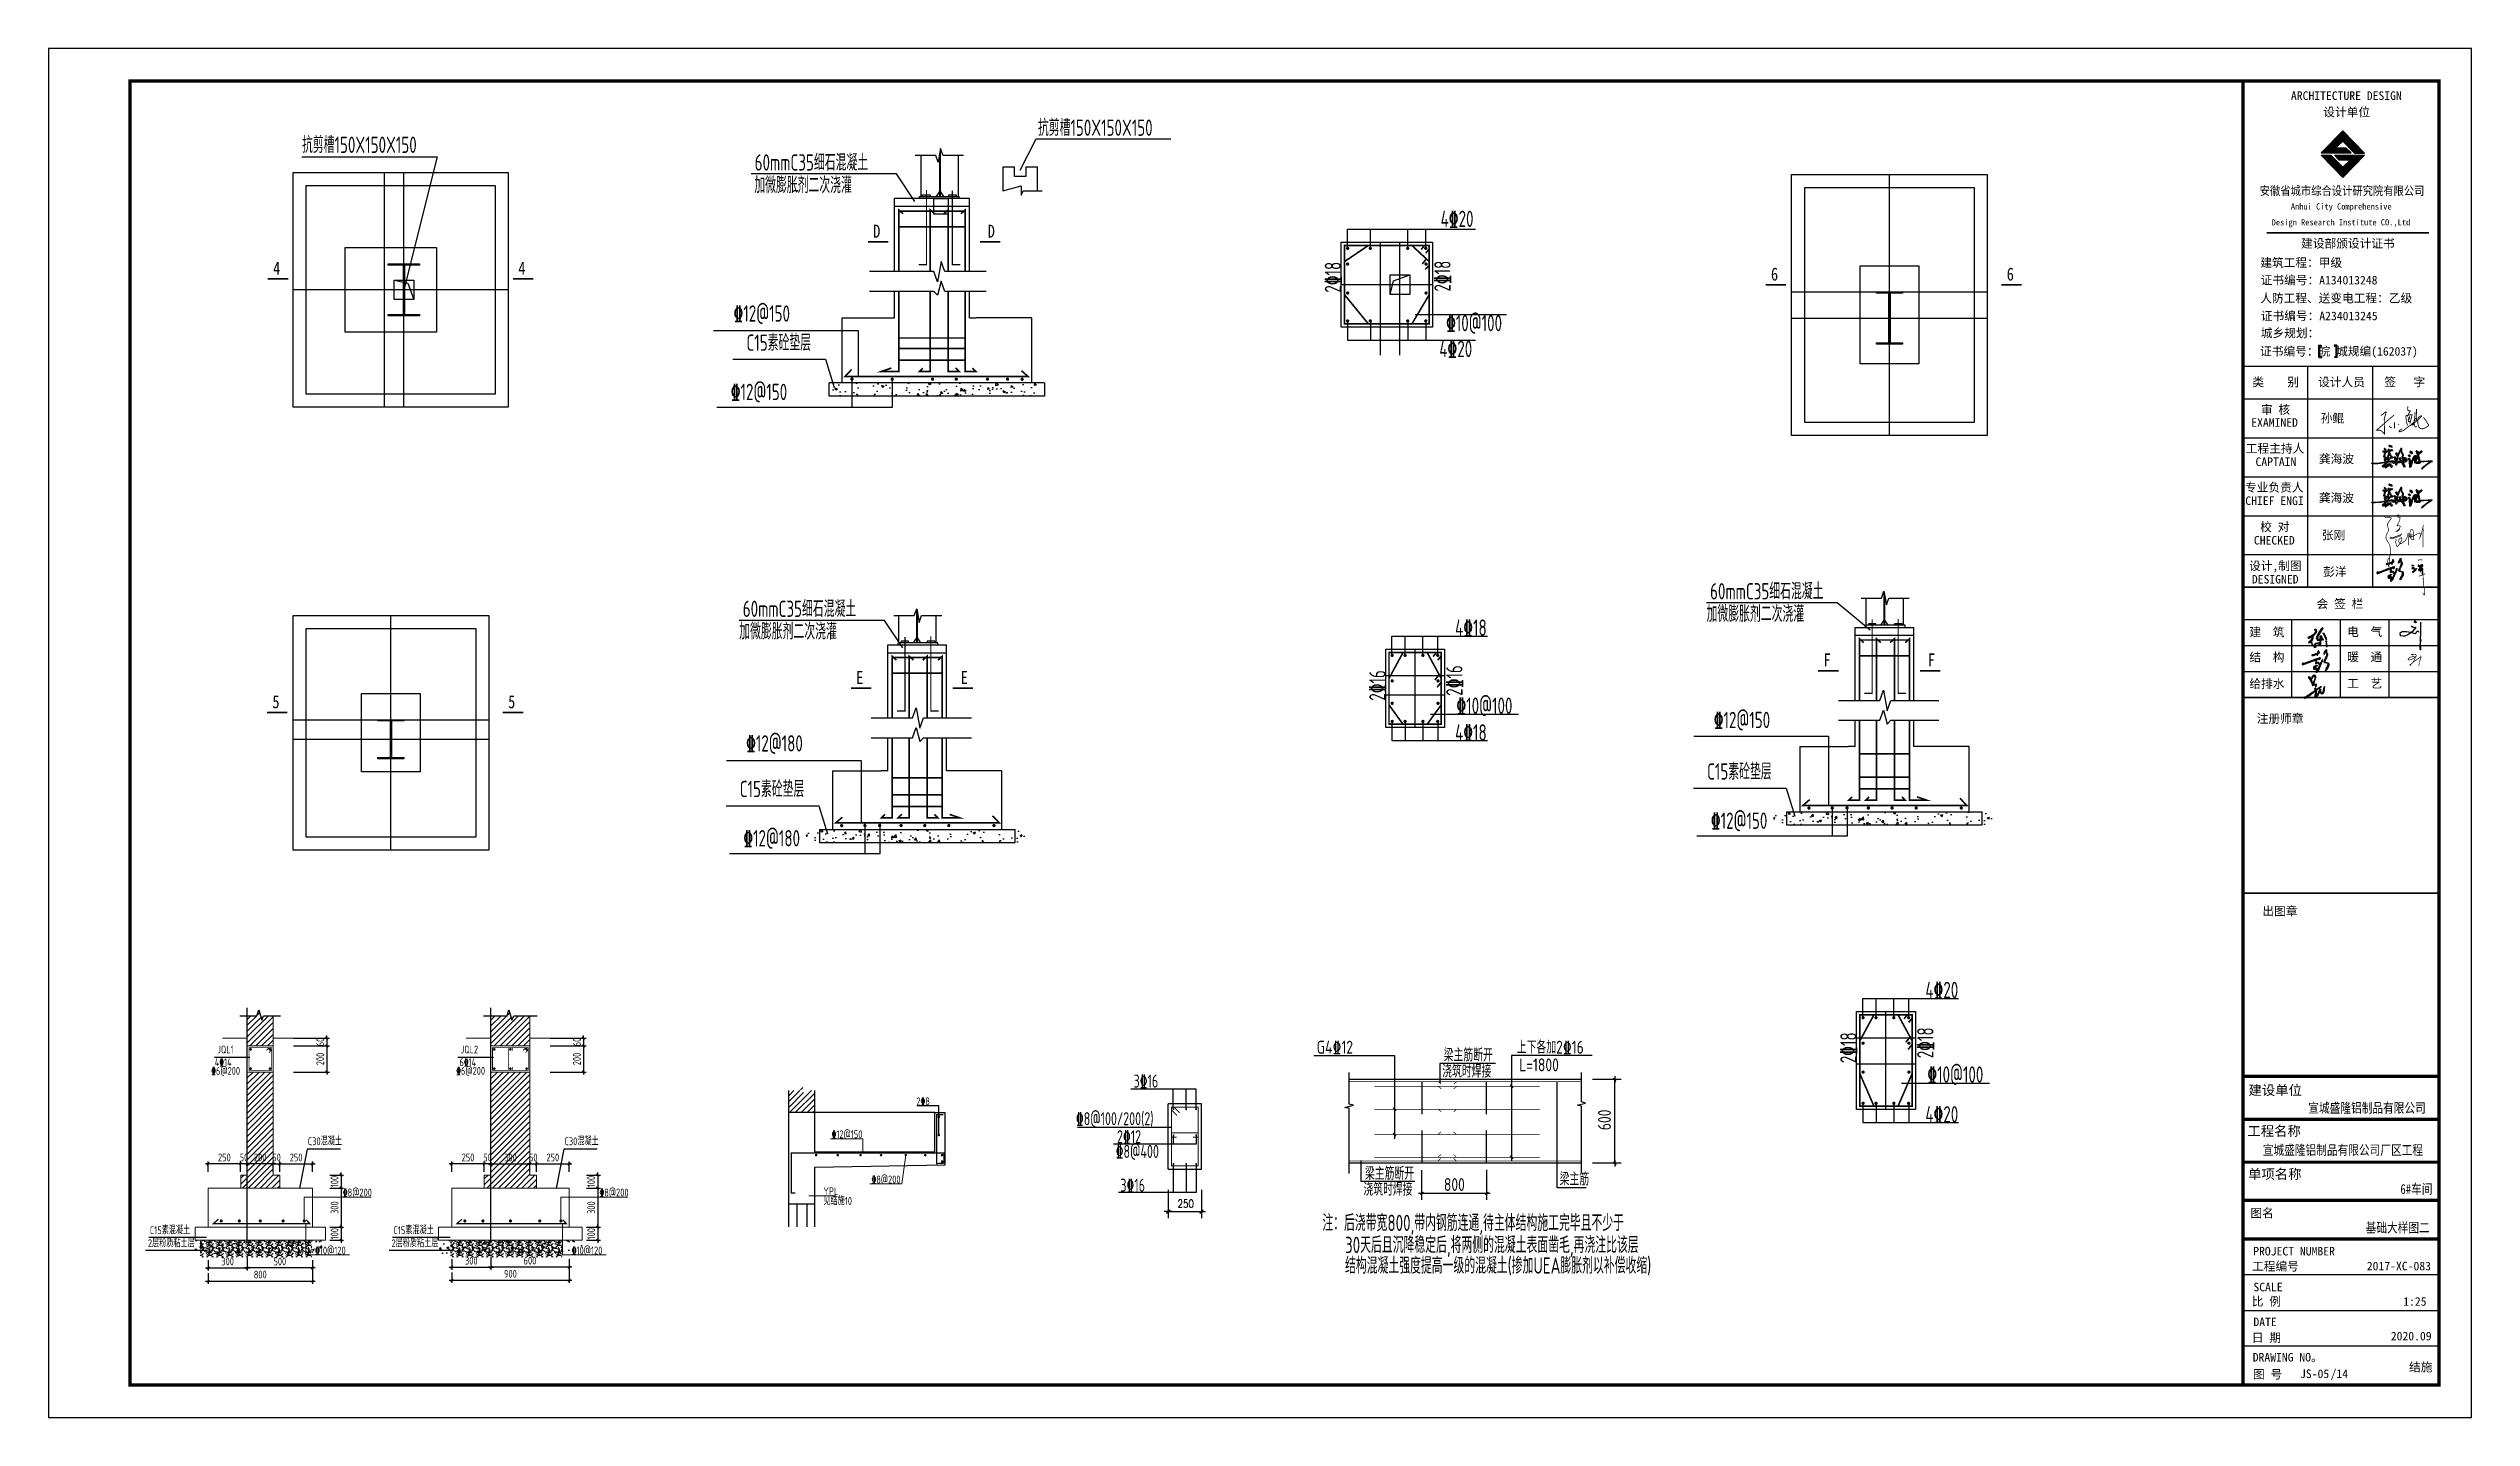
# Model space of a CAD drawing. Extents: x 32461 to 402082, y -617694 to 182569.
# Drawn here: x 231500 to 250075, y -12207 to -1707 of the extents above; entities that cross this region are included whole.
import ezdxf
from ezdxf.enums import TextEntityAlignment as Align

# ---------------------------------------------------------------- set-up
doc = ezdxf.new("R2010")
doc.units = 0
doc.header["$LTSCALE"] = 1000
doc.header["$MEASUREMENT"] = 0
for name, pattern in [('2', [5, 1.5, -1, 1.5, -1]), ('30', [0]), ('DOTE', [2.42, 2, -0.2, 0.02, -0.2]), ('H', [0.375, 0.25, -0.125])]:
    doc.linetypes.add(name, pattern=pattern)
doc.layers.get('0').update_dxf_attribs({"linetype": 'CONTINUOUS'})
doc.layers.get('Defpoints').update_dxf_attribs({"linetype": 'CONTINUOUS'})
for name, color, linetype in [('10', 7, 'CONTINUOUS'), ('10107', 7, 'CONTINUOUS'), ('2', 253, 'CONTINUOUS'), ('3T_BAR', 7, 'CONTINUOUS'), ('3T_WOOD', 21, 'CONTINUOUS'), ('510', 253, 'CONTINUOUS'), ('AXIS', 3, 'CONTINUOUS'), ('BOLT', 2, 'CONTINUOUS'), ('DIM', 3, 'CONTINUOUS'), ('DIM_SYMB', 3, 'CONTINUOUS'), ('DOTE', 252, 'CONTINUOUS'), ('killer_tk3.0000', 1, 'CONTINUOUS'), ('PUB_DIM', 3, 'CONTINUOUS'), ('PUB_HATCH', 8, 'CONTINUOUS'), ('PUB_TEXT', 7, 'CONTINUOUS'), ('PUB_TITLE', 4, 'CONTINUOUS'), ('REIN', 1, 'CONTINUOUS'), ('S_BEAMDIMMASS', 2, 'CONTINUOUS'), ('STAIR', 4, 'CONTINUOUS'), ('TEXT', 7, 'CONTINUOUS'), ('THIN', 7, 'CONTINUOUS'), ('图框', 4, 'CONTINUOUS'), ('基础', 2, 'CONTINUOUS'), ('柱', 2, 'CONTINUOUS'), ('签名', 7, 'CONTINUOUS'), ('钢柱', 3, 'CONTINUOUS')]:
    doc.layers.add(name, color=color, linetype=linetype)
for name, color, linetype, lineweight in [('修改', 7, 'CONTINUOUS', 20), ('填满-深', 8, 'CONTINUOUS', 5), ('砖墙', 6, 'CONTINUOUS', 25)]:
    doc.layers.add(name, color=color, linetype=linetype, lineweight=lineweight)
doc.layers.add('柱构件', color=7, linetype='CONTINUOUS', lineweight=25, true_color=0xffff94)
doc.styles.add('-楷体_GB2312', font='', dxfattribs={"width": 0.8})
doc.styles.add('-黑体', font='simhei.ttf')
doc.styles.add('DIM_FONT', font='SIMPLEX.shx', dxfattribs={"width": 0.8, "bigfont": 'bigfont.shx'})
doc.styles.add('STYLE-黑体', font='simhei.ttf')
doc.styles.add('TSSD_DIMENSION', font='Tssdeng.shx', dxfattribs={"width": 0.8, "bigfont": 'hztxt.shx'})
doc.styles.add('TSSD_REIN', font='atssdeng.shx', dxfattribs={"width": 0.7, "bigfont": 'atssdchn.shx'})
doc.styles.add('宋体', font='')
doc.styles.add('黑体', font='simhei.ttf', dxfattribs={"width": 0.6, "height": 4.3})
doc.styles.get('-楷体_GB2312').set_extended_font_data('SimSun')
doc.styles.get('宋体').set_extended_font_data('SimSun')
doc.dimstyles.new('TSSD_20_100', dxfattribs={"dimtxt": 300, "dimasz": 100, "dimexe": 100, "dimexo": 250, "dimgap": 100, "dimtad": 1, "dimdec": 0, "dimlfac": 0.2, "dimzin": 0, "dimdsep": 46, "dimtxsty": 'TSSD_DIMENSION', "dimblk": 'ARCHTICK', "dimcen": 0, "dimdle": 100, "dimclrt": 7, "dimadec": 0, "dimazin": 0, "dimtfac": 1, "dimtdec": 0, "dimtix": 1, "dimtmove": 2, "dimatfit": 3, "dimfxl": 0, "dimtolj": 1, "dimtzin": 0, "dimarcsym": 0})
pattern_1 = [(50, (0, 7825.19), (143.452037, -12.550427), [15, -165]), (355, (0, 7825.19), (-27.75027, 150.43843), [12, -132]), (100.4514, (11.95, 7824.14), (115.70188, 137.88791), [12.74804, -140.22842]), (46.1842, (0, 7865.19), (213.44821, -33.1038), [22.5, -247.5]), (96.6356, (17.79, 7862.43), (186.93254, 194.82357), [19.12206, -210.3426]), (351.1842, (0, 7865.19), (186.93239, 194.82372), [18, -198]), (21, (20, 7855.19), (119.38141, -80.52378), [15, -165]), (326, (20, 7855.19), (48.66307, 145.03001), [12, -132]), (71.4514, (29.95, 7848.48), (168.044526, 64.5061), [12.74804, -140.22842]), (37.5, (0, 7825.186), (2.431971, 66.578771), [0, -130.4, 0, -134, 0, -132.5]), (7.5, (0, 7825.186), (52.613907, 78.882342), [0, -76.4, 0, -127.4, 0, -50.5]), (327.5, (-44.6, 7825.186), (106.764487, -4.510974), [0, -50, 0, -156, 0, -207]), (317.5, (-64.6, 7825.19), (116.637234, 20.020996), [0, -65, 0, -103.6, 0, -147])]

msp = doc.modelspace()

# ---------------------------------------------------------------- texts
at = {"layer": 'AXIS', "color": 7, "style": 'DIM_FONT', "width": 0.8}
msp.add_text('250', height=61.2, dxfattribs=at).set_placement((240155.1, -10596.9))
at = {"layer": 'PUB_TEXT', "width": 0.8}
for s, height, style, p in [('D', 100, '-楷体_GB2312', (237822.4, -3158.2)), ('D', 100, '-楷体_GB2312', (238700.5, -3158.2)), ('4', 100, '-楷体_GB2312', (233222.7, -3442)), ('4', 100, '-楷体_GB2312', (235102, -3442)), ('6', 100, '-楷体_GB2312', (244704.5, -3487)), ('6', 100, '-楷体_GB2312', (246511.8, -3487)), ('E', 100, '-楷体_GB2312', (237692.4, -6581.4)), ('E', 100, '-楷体_GB2312', (238492.8, -6581.4)), ('F', 100, '-楷体_GB2312', (245107.7, -6446.8)), ('F', 100, '-楷体_GB2312', (245908.1, -6446.8)), ('5', 100, '-楷体_GB2312', (233216.6, -6767)), ('5', 100, '-楷体_GB2312', (235023.9, -6767)), ('G4%%13212', 99, 'TSSD_REIN', (241222.3, -9415.9)), ('梁主筋断开', 99, 'TSSD_REIN', (242195.7, -9475.9)), ('上下各加2%%13216', 99, 'TSSD_REIN', (242756.3, -9415.9)), ('L=1800', 99, 'TSSD_REIN', (242774.5, -9551.5)), ('浇筑时焊接', 99, 'TSSD_REIN', (242184.2, -9599.8)), ('浇筑时焊接', 99, 'TSSD_REIN', (241580.3, -10505.8)), ('梁主筋断开', 99, 'TSSD_REIN', (241592, -10383.9)), ('梁主筋', 99, 'TSSD_REIN', (243084.5, -10426.9))]:
    msp.add_text(s, height=height, dxfattribs=dict(at, style=style)).set_placement(p)
at = {"layer": 'PUB_TEXT', "style": 'TSSD_REIN', "width": 0.8}
msp.add_text('600', height=99, rotation=90, dxfattribs=at).set_placement((243477.5, -10002.8))
msp.add_text('800', height=99, dxfattribs=at).set_placement((242277.4, -10419.8), align=Align.MIDDLE_CENTER)
at = {"layer": 'S_BEAMDIMMASS', "style": 'TSSD_REIN', "width": 0.7}
for s, height, p in [('抗剪槽150X150X150', 125, (233443.7, -2508.4)), ('抗剪槽150X150X150', 125, (239085, -2377.1)), ('60mmC35细石混凝土', 125, (236913.7, -2643.7)), ('加微膨胀剂二次浇灌', 125, (236910.8, -2817.2)), ('60mmC35细石混凝土', 125, (236822.4, -6066.8)), ('60mmC35细石混凝土', 125, (244237.7, -5932.3)), ('加微膨胀剂二次浇灌', 125, (236795.3, -6240.3)), ('加微膨胀剂二次浇灌', 125, (244210.6, -6105.7)), ('3%%13216', 100, (239818.4, -9676.6)), ('%%1328@100/200(2)', 100, (239376.1, -9964.8)), ('2%%13212', 100, (239691.1, -10103.1)), ('%%1328@400', 100, (239681.1, -10215.6)), ('3%%13216', 100, (239717.2, -10474.8))]:
    msp.add_text(s, height=height, dxfattribs=at).set_placement(p)
for s, p in [('4%%13220', (242298.1, -3013.6)), ('%%13210@100', (242428.1, -3812.8)), ('4%%13220', (242288.2, -4011)), ('4%%13218', (242404.2, -6148.7)), ('%%13210@100', (242507.9, -6746.4)), ('4%%13218', (242404.2, -6952.2)), ('4%%13220', (246014.1, -8927.3)), ('%%13210@100', (246117.8, -9575)), ('4%%13220', (246014.1, -9880.8))]:
    msp.add_text(s, height=125, dxfattribs=at).set_placement(p, align=Align.MIDDLE)
for s, p in [('2%%13218', (241346.4, -3461.7)), ('2%%13218', (242185.9, -3453)), ('2%%13216', (241687.8, -6592)), ('2%%13216', (242277.4, -6554.4)), ('2%%13218', (245297.7, -9370.6)), ('2%%13218', (245887.3, -9332.9))]:
    msp.add_text(s, height=125, rotation=90, dxfattribs=at).set_placement(p, align=Align.MIDDLE)
for s, p in [('%%13212@150', (237184.3, -3839.7)), ('C15素砼垫层', (237345.9, -4063.2)), ('%%13212@150', (237162.8, -4440.9)), ('%%13212@150', (244698.1, -6956.8)), ('%%13212@180', (237282.7, -7136.3)), ('C15素砼垫层', (244709.8, -7351.8)), ('C15素砼垫层', (237294.4, -7486.3)), ('%%13212@150', (244676.6, -7729.5)), ('%%13212@180', (237261.3, -7864))]:
    msp.add_text(s, height=125, dxfattribs=at).set_placement(p, align=Align.BOTTOM_RIGHT)
at = {"layer": 'TEXT', "lineweight": 9, "style": 'TSSD_REIN', "width": 0.7}
for s, p in [('2%%1328', (238153.7, -9811.5)), ('%%13212@150', (237503.9, -10064.3)), ('%%1328@200', (237809.6, -10410.9)), ('见结施10', (237440.6, -10575.9)), ('YPL', (237440.6, -10500.9))]:
    msp.add_text(s, height=60, dxfattribs=at).set_placement(p)
at = {"layer": 'TEXT', "color": 3, "style": '-黑体', "width": 0.8}
for s, height, p in [('宣城盛隆铝制品有限公司', 75.037, (248823.5, -9869.5)), ('宣城盛隆铝制品有限公司厂区工程', 75.037, (248475, -10192.2)), ('6#车间', 75.04, (249529.8, -10491.4)), ('基础大样图二', 75.04, (249263.2, -10787.6))]:
    msp.add_text(s, height=height, dxfattribs=at).set_placement(p)
at = {"layer": 'TEXT', "color": 2, "style": 'TSSD_REIN', "width": 0.7}
for s, p in [('注：后浇带宽800,带内钢筋连通,待主体结构施工完毕且不少于', (241265.5, -10776.3)), ('30天后且沉降稳定后,将两侧的混凝土表面凿毛,再浇注比该层', (241439.3, -10945.4)), ('结构混凝土强度提高一级的混凝土(掺加UEA膨胀剂以补偿收缩)', (241439.3, -11103.5))]:
    msp.add_text(s, height=125, dxfattribs=at).set_placement(p)
at = {"layer": '图框', "color": 4}
for s, height, style, p in [('ARCHITECTURE DESIGN', 65.736, '黑体', (248690.5, -2101.8)), ('设计单位', 65.74, '黑体', (248938.4, -2227.7)), ('Anhui City Comprehensive ', 47.31, '黑体', (248689.9, -2942.2)), (' Design Research Institute CO.,Ltd', 47.31, '黑体', (248510.5, -3063.9)), (' 建筑工程：甲级', 65.74, '黑体', (248410.8, -3382.8)), ('建设部颁设计证书', 65.74, '黑体', (248768.7, -3235.5)), ('证书编号：A134013248', 65.736, '黑体', (248458.4, -3516.7)), ('人防工程、送变电工程：乙级', 65.736, '黑体', (248454.9, -3655.2)), ('城乡规划：', 65.74, '黑体', (248459.1, -3922.5)), ('证书编号：A234013245', 65.736, '黑体', (248459.6, -3791.2)), ('证书编号：皖 城规编(162037)', 65.736, '黑体', (248453.8, -4062.6)), ('孙鲲', 65.74, 'STYLE-黑体', (248918.9, -4575.6)), ('龚海波', 65.74, 'STYLE-黑体', (248904.8, -4888.1)), ('龚海波', 65.74, 'STYLE-黑体', (248904.8, -5186.9)), ('张刚', 65.74, 'STYLE-黑体', (248927.5, -5472)), ('彭洋', 65.74, 'STYLE-黑体', (248937.1, -5753.8)), ('注册师章', 65.74, '黑体', (248428.1, -6879.6)), ('出图章', 65.74, '黑体', (248471.4, -8356.3)), ('建设单位', 75, '黑体', (248365.5, -9733.4)), ('工程名称', 75, '黑体', (248357.2, -10046.3)), ('单项名称', 75, '黑体', (248362.2, -10376.5)), ('图名', 65.74, '黑体', (248379.5, -10672)), ('工程编号', 65.74, '黑体', (248392.4, -11079.9)), ('2017-XC-083', 65.736, '宋体', (249272, -11077.6)), ('比 例', 65.74, '黑体', (248390.2, -11349.5)), ('SCALE', 65.74, '黑体', (248402.8, -11238.7)), ('1:25', 65.74, '宋体', (249551.1, -11349.2)), ('DATE', 65.74, '黑体', (248402.5, -11505.9)), ('日 期', 65.74, '黑体', (248390.2, -11627.7)), ('2020.09', 65.74, '宋体', (249455.9, -11614.6)), ('DRAWING NO。', 65.736, '黑体', (248397.3, -11777.1)), ('图 号', 65.74, '黑体', (248399.5, -11908.3))]:
    msp.add_text(s, height=height, dxfattribs=dict(at, style=style)).set_placement(p)
at = {"layer": '图框', "color": 4, "style": '黑体', "width": 0.88}
msp.add_text('安徽省城市综合设计研究院有限公司', height=65.736, dxfattribs=at).set_placement((248451.3, -2831.7))
at = {"layer": '图框', "color": 0}
for s, height, style, p in [('类    别 ', 65.74, 'STYLE-黑体', (248394.4, -4298.5)), ('设计人员', 65.74, 'STYLE-黑体', (248899, -4298.5)), ('签   字', 65.74, 'STYLE-黑体', (249406.3, -4298.5)), ('审 核', 65.74, 'STYLE-黑体', (248460.1, -4509.7)), ('EXAMINED ', 65.74, 'STYLE-黑体', (248386.2, -4608.4)), ('工程主持人', 65.74, 'STYLE-黑体', (248344.4, -4807.5)), ('CAPTAIN', 65.74, 'STYLE-黑体', (248418.8, -4909.6)), ('专业负责人', 65.74, 'STYLE-黑体', (248338.9, -5106.3)), ('CHIEF ENGI', 65.74, 'STYLE-黑体', (248340.8, -5208.4)), ('校 对', 65.74, 'STYLE-黑体', (248454.5, -5409.4)), ('CHECKED  ', 65.74, 'STYLE-黑体', (248406.5, -5511.5)), ('设计,制图', 65.74, 'STYLE-黑体', (248369.4, -5708.2)), ('DESIGNED ', 65.74, 'STYLE-黑体', (248390.9, -5810.3)), ('会 签 栏', 65.74, 'STYLE-黑体', (248887.3, -5999.1)), ('建  筑', 65.74, 'STYLE-黑体', (248372.1, -6216.4)), ('电  气', 65.74, 'STYLE-黑体', (249121.4, -6214.2)), ('结  构', 65.74, 'STYLE-黑体', (248372.1, -6408.7)), ('暖  通', 65.74, 'STYLE-黑体', (249121.4, -6406.6)), ('给排水', 65.74, 'STYLE-黑体', (248372.1, -6611.9)), ('工  艺', 65.74, 'STYLE-黑体', (249121.4, -6609.8)), ('PROJECT NUMBER', 65.736, '黑体', (248401.2, -10963.7))]:
    msp.add_text(s, height=height, dxfattribs=dict(at, style=style)).set_placement(p)
at = {"layer": '图框', "color": 3, "style": '宋体'}
for s, p in [('JS-05', (248760, -11903.8)), ('/14', (248994.5, -11903.8)), ('结施', (249595.4, -11852.7))]:
    msp.add_text(s, height=65.74, dxfattribs=at).set_placement(p)

# ---------------------------------------------------------------- blocks, each defined once
blk = doc.blocks.new('_DIMX')
blk.add_line((-150, 0), (150, 0))
at = {"const_width": 50}
blk.add_lwpolyline([(-70, -70), (70, 70)], dxfattribs=at)
blk = doc.blocks.new('_ArchTick')
at = {"color": 0, "linetype": 'ByBlock', "const_width": 0.4}
blk.add_lwpolyline([(-0.5, -0.5), (0.5, 0.5)], dxfattribs=at)
blk = doc.blocks.new('*D176')
at = {"layer": 'Defpoints', "color": 0}
for p in [(230673, -34580), (230673, -35080), (231348, -35080)]:
    blk.add_point(p, dxfattribs=at)
at = {"layer": 'DIM', "color": 0, "lineweight": -2}
for p, q in [((230923, -34580), (231448, -34580)), ((230923, -35080), (231448, -35080)), ((231348, -34580), (231348, -34480)), ((231348, -34580), (231348, -35080)), ((231348, -35080), (231348, -35180))]:
    blk.add_line(p, q, dxfattribs=at)
at = {"layer": 'DIM', "color": 0, "lineweight": -2, "xscale": 100, "yscale": 100, "zscale": 100}
for p, rotation in [((231348, -34580), 270), ((231348, -35080), 90)]:
    blk.add_blockref('_ArchTick', p, dxfattribs=dict(at, rotation=rotation))
at = {"layer": 'DIM', "color": 7, "insert": (231098, -34830), "char_height": 300, "attachment_point": 5, "rotation": 90, "style": 'TSSD_DIMENSION'}
blk.add_mtext('\\A1;100', dxfattribs=at)
blk = doc.blocks.new('*D177')
at = {"layer": 'Defpoints', "color": 0}
for p in [(229000, -34155), (228750, -34709), (229000, -34709)]:
    blk.add_point(p, dxfattribs=at)
at = {"layer": 'DIM', "color": 0, "lineweight": -2}
for p, q in [((228750, -34155), (228650, -34155)), ((228750, -34459), (228750, -34055)), ((228750, -34155), (229000, -34155)), ((229000, -34459), (229000, -34055)), ((229000, -34155), (229100, -34155))]:
    blk.add_line(p, q, dxfattribs=at)
at = {"layer": 'DIM', "color": 0, "lineweight": -2, "xscale": 100, "yscale": 100, "zscale": 100}
blk.add_blockref('_ArchTick', (228750, -34155), dxfattribs=at)
at = {"layer": 'DIM', "color": 0, "lineweight": -2, "xscale": 100, "yscale": 100, "zscale": 100, "rotation": 180}
blk.add_blockref('_ArchTick', (229000, -34155), dxfattribs=at)
at = {"layer": 'DIM', "color": 7, "insert": (228875, -33905), "char_height": 300, "attachment_point": 5, "style": 'TSSD_DIMENSION'}
blk.add_mtext('\\A1;50', dxfattribs=at)
blk = doc.blocks.new('*D178')
at = {"layer": 'Defpoints', "color": 0}
for p in [(230250, -34155), (229000, -34709), (230250, -34709)]:
    blk.add_point(p, dxfattribs=at)
at = {"layer": 'DIM', "color": 0, "lineweight": -2}
for p, q in [((228900, -34155), (230350, -34155)), ((229000, -34459), (229000, -34055)), ((230250, -34459), (230250, -34055))]:
    blk.add_line(p, q, dxfattribs=at)
at = {"layer": 'DIM', "color": 0, "lineweight": -2, "xscale": 100, "yscale": 100, "zscale": 100, "rotation": 180}
blk.add_blockref('_ArchTick', (229000, -34155), dxfattribs=at)
at = {"layer": 'DIM', "color": 0, "lineweight": -2, "xscale": 100, "yscale": 100, "zscale": 100}
blk.add_blockref('_ArchTick', (230250, -34155), dxfattribs=at)
at = {"layer": 'DIM', "color": 7, "insert": (229625, -33905), "char_height": 300, "attachment_point": 5, "style": 'TSSD_DIMENSION'}
blk.add_mtext('\\A1;250', dxfattribs=at)
blk = doc.blocks.new('*D179')
at = {"layer": 'Defpoints', "color": 0}
for p in [(227500, -34155), (227500, -34709), (227750, -34709)]:
    blk.add_point(p, dxfattribs=at)
at = {"layer": 'DIM', "color": 0, "lineweight": -2}
for p, q in [((227500, -34155), (227400, -34155)), ((227500, -34459), (227500, -34055)), ((227750, -34155), (227500, -34155)), ((227750, -34459), (227750, -34055)), ((227750, -34155), (227850, -34155))]:
    blk.add_line(p, q, dxfattribs=at)
at = {"layer": 'DIM', "color": 0, "lineweight": -2, "xscale": 100, "yscale": 100, "zscale": 100}
blk.add_blockref('_ArchTick', (227500, -34155), dxfattribs=at)
at = {"layer": 'DIM', "color": 0, "lineweight": -2, "xscale": 100, "yscale": 100, "zscale": 100, "rotation": 180}
blk.add_blockref('_ArchTick', (227750, -34155), dxfattribs=at)
at = {"layer": 'DIM', "color": 7, "insert": (227625, -33905), "char_height": 300, "attachment_point": 5, "style": 'TSSD_DIMENSION'}
blk.add_mtext('\\A1;50', dxfattribs=at)
blk = doc.blocks.new('*D180')
at = {"layer": 'Defpoints', "color": 0}
for p in [(226250, -34155), (226250, -34709), (227500, -34709)]:
    blk.add_point(p, dxfattribs=at)
at = {"layer": 'DIM', "color": 0, "lineweight": -2}
for p, q in [((227600, -34155), (226150, -34155)), ((226250, -34459), (226250, -34055)), ((227500, -34459), (227500, -34055))]:
    blk.add_line(p, q, dxfattribs=at)
at = {"layer": 'DIM', "color": 0, "lineweight": -2, "xscale": 100, "yscale": 100, "zscale": 100, "rotation": 180}
blk.add_blockref('_ArchTick', (226250, -34155), dxfattribs=at)
at = {"layer": 'DIM', "color": 0, "lineweight": -2, "xscale": 100, "yscale": 100, "zscale": 100}
blk.add_blockref('_ArchTick', (227500, -34155), dxfattribs=at)
at = {"layer": 'DIM', "color": 7, "insert": (226875, -33905), "char_height": 300, "attachment_point": 5, "style": 'TSSD_DIMENSION'}
blk.add_mtext('\\A1;250', dxfattribs=at)
blk = doc.blocks.new('*D181')
at = {"layer": 'Defpoints', "color": 0}
for p in [(229278, -29330), (229278, -29630), (230801, -29630)]:
    blk.add_point(p, dxfattribs=at)
at = {"layer": 'DIM', "color": 0, "lineweight": -2}
for p, q in [((229528, -29330), (230901, -29330)), ((229528, -29630), (230901, -29630)), ((230801, -29330), (230801, -29230)), ((230801, -29330), (230801, -29630)), ((230801, -29630), (230801, -29730))]:
    blk.add_line(p, q, dxfattribs=at)
at = {"layer": 'DIM', "color": 0, "lineweight": -2, "xscale": 100, "yscale": 100, "zscale": 100}
for p, rotation in [((230801, -29330), 270), ((230801, -29630), 90)]:
    blk.add_blockref('_ArchTick', p, dxfattribs=dict(at, rotation=rotation))
at = {"layer": 'DIM', "color": 7, "insert": (230551, -29480), "char_height": 300, "attachment_point": 5, "rotation": 90, "style": 'TSSD_DIMENSION'}
blk.add_mtext('\\A1;60', dxfattribs=at)
blk = doc.blocks.new('*D182')
at = {"layer": 'Defpoints', "color": 0}
for p in [(229278, -29630), (229278, -30630), (230801, -30630)]:
    blk.add_point(p, dxfattribs=at)
at = {"layer": 'DIM', "color": 0, "lineweight": -2}
for p, q in [((229528, -29630), (230901, -29630)), ((230801, -29530), (230801, -30730)), ((229528, -30630), (230901, -30630))]:
    blk.add_line(p, q, dxfattribs=at)
at = {"layer": 'DIM', "color": 0, "lineweight": -2, "xscale": 100, "yscale": 100, "zscale": 100}
for p, rotation in [((230801, -29630), 90), ((230801, -30630), 270)]:
    blk.add_blockref('_ArchTick', p, dxfattribs=dict(at, rotation=rotation))
at = {"layer": 'DIM', "color": 7, "insert": (230551, -30130), "char_height": 300, "attachment_point": 5, "rotation": 90, "style": 'TSSD_DIMENSION'}
blk.add_mtext('\\A1;200', dxfattribs=at)
blk = doc.blocks.new('*D183')
at = {"layer": 'Defpoints', "color": 0}
for p in [(230795, -35080), (230697, -36580), (231348, -36580)]:
    blk.add_point(p, dxfattribs=at)
at = {"layer": 'DIM', "color": 0, "lineweight": -2}
for p, q in [((231045, -35080), (231448, -35080)), ((231348, -34980), (231348, -36680)), ((230947, -36580), (231448, -36580))]:
    blk.add_line(p, q, dxfattribs=at)
at = {"layer": 'DIM', "color": 0, "lineweight": -2, "xscale": 100, "yscale": 100, "zscale": 100}
for p, rotation in [((231348, -35080), 90), ((231348, -36580), 270)]:
    blk.add_blockref('_ArchTick', p, dxfattribs=dict(at, rotation=rotation))
at = {"layer": 'DIM', "color": 7, "insert": (231098, -35830), "char_height": 300, "attachment_point": 5, "rotation": 90, "style": 'TSSD_DIMENSION'}
blk.add_mtext('\\A1;300', dxfattribs=at)
blk = doc.blocks.new('*D184')
at = {"layer": 'Defpoints', "color": 0}
for p in [(227750, -37489), (230250, -37588), (227750, -38141)]:
    blk.add_point(p, dxfattribs=at)
at = {"layer": 'DIM', "color": 0, "lineweight": -2}
for p, q in [((227750, -37739), (227750, -38241)), ((230250, -37838), (230250, -38241)), ((230350, -38141), (227650, -38141))]:
    blk.add_line(p, q, dxfattribs=at)
at = {"layer": 'DIM', "color": 0, "lineweight": -2, "xscale": 100, "yscale": 100, "zscale": 100, "rotation": 180}
blk.add_blockref('_ArchTick', (227750, -38141), dxfattribs=at)
at = {"layer": 'DIM', "color": 0, "lineweight": -2, "xscale": 100, "yscale": 100, "zscale": 100}
blk.add_blockref('_ArchTick', (230250, -38141), dxfattribs=at)
at = {"layer": 'DIM', "color": 7, "insert": (229000, -37891), "char_height": 300, "attachment_point": 5, "style": 'TSSD_DIMENSION'}
blk.add_mtext('\\A1;500', dxfattribs=at)
blk = doc.blocks.new('*D185')
at = {"layer": 'Defpoints', "color": 0}
for p in [(226250, -37588), (227750, -37489), (227750, -38141)]:
    blk.add_point(p, dxfattribs=at)
at = {"layer": 'DIM', "color": 0, "lineweight": -2}
for p, q in [((226250, -37838), (226250, -38241)), ((227750, -37739), (227750, -38241)), ((226150, -38141), (227850, -38141))]:
    blk.add_line(p, q, dxfattribs=at)
at = {"layer": 'DIM', "color": 0, "lineweight": -2, "xscale": 100, "yscale": 100, "zscale": 100, "rotation": 180}
blk.add_blockref('_ArchTick', (226250, -38141), dxfattribs=at)
at = {"layer": 'DIM', "color": 0, "lineweight": -2, "xscale": 100, "yscale": 100, "zscale": 100}
blk.add_blockref('_ArchTick', (227750, -38141), dxfattribs=at)
at = {"layer": 'DIM', "color": 7, "insert": (227000, -37891), "char_height": 300, "attachment_point": 5, "style": 'TSSD_DIMENSION'}
blk.add_mtext('\\A1;300', dxfattribs=at)
blk = doc.blocks.new('*D186')
at = {"layer": 'Defpoints', "color": 0}
for p in [(230250, -37994), (226250, -38092), (230250, -38646)]:
    blk.add_point(p, dxfattribs=at)
at = {"layer": 'DIM', "color": 0, "lineweight": -2}
for p, q in [((226150, -38646), (230350, -38646)), ((226250, -38342), (226250, -38746)), ((230250, -38244), (230250, -38746))]:
    blk.add_line(p, q, dxfattribs=at)
at = {"layer": 'DIM', "color": 0, "lineweight": -2, "xscale": 100, "yscale": 100, "zscale": 100, "rotation": 180}
blk.add_blockref('_ArchTick', (226250, -38646), dxfattribs=at)
at = {"layer": 'DIM', "color": 0, "lineweight": -2, "xscale": 100, "yscale": 100, "zscale": 100}
blk.add_blockref('_ArchTick', (230250, -38646), dxfattribs=at)
at = {"layer": 'DIM', "color": 7, "insert": (228250, -38396), "char_height": 300, "attachment_point": 5, "style": 'TSSD_DIMENSION'}
blk.add_mtext('\\A1;800', dxfattribs=at)
blk = doc.blocks.new('*D187')
at = {"layer": 'Defpoints', "color": 0}
for p in [(230673, -36580), (230673, -37080), (231348, -37080)]:
    blk.add_point(p, dxfattribs=at)
at = {"layer": 'DIM', "color": 0, "lineweight": -2}
for p, q in [((230923, -36580), (231448, -36580)), ((230923, -37080), (231448, -37080)), ((231348, -36580), (231348, -36480)), ((231348, -36580), (231348, -37080)), ((231348, -37080), (231348, -37180))]:
    blk.add_line(p, q, dxfattribs=at)
at = {"layer": 'DIM', "color": 0, "lineweight": -2, "xscale": 100, "yscale": 100, "zscale": 100}
for p, rotation in [((231348, -36580), 270), ((231348, -37080), 90)]:
    blk.add_blockref('_ArchTick', p, dxfattribs=dict(at, rotation=rotation))
at = {"layer": 'DIM', "color": 7, "insert": (231098, -36830), "char_height": 300, "attachment_point": 5, "rotation": 90, "style": 'TSSD_DIMENSION'}
blk.add_mtext('\\A1;100', dxfattribs=at)
blk = doc.blocks.new('*D188')
at = {"layer": 'Defpoints', "color": 0}
for p in [(227750, -34155), (227750, -34709), (228750, -34709)]:
    blk.add_point(p, dxfattribs=at)
at = {"layer": 'DIM', "color": 0, "lineweight": -2}
for p, q in [((228850, -34155), (227650, -34155)), ((227750, -34459), (227750, -34055)), ((228750, -34459), (228750, -34055))]:
    blk.add_line(p, q, dxfattribs=at)
at = {"layer": 'DIM', "color": 0, "lineweight": -2, "xscale": 100, "yscale": 100, "zscale": 100, "rotation": 180}
blk.add_blockref('_ArchTick', (227750, -34155), dxfattribs=at)
at = {"layer": 'DIM', "color": 0, "lineweight": -2, "xscale": 100, "yscale": 100, "zscale": 100}
blk.add_blockref('_ArchTick', (228750, -34155), dxfattribs=at)
at = {"layer": 'DIM', "color": 7, "insert": (228250, -33905), "char_height": 300, "attachment_point": 5, "style": 'TSSD_DIMENSION'}
blk.add_mtext('\\A1;200', dxfattribs=at)
blk = doc.blocks.new('*D189')
at = {"layer": 'Defpoints', "color": 0}
for p in [(240511, -34580), (240511, -35080), (241187, -35080)]:
    blk.add_point(p, dxfattribs=at)
at = {"layer": 'DIM', "color": 0, "lineweight": -2}
for p, q in [((240761, -34580), (241287, -34580)), ((240761, -35080), (241287, -35080)), ((241187, -34580), (241187, -34480)), ((241187, -34580), (241187, -35080)), ((241187, -35080), (241187, -35180))]:
    blk.add_line(p, q, dxfattribs=at)
at = {"layer": 'DIM', "color": 0, "lineweight": -2, "xscale": 100, "yscale": 100, "zscale": 100}
for p, rotation in [((241187, -34580), 270), ((241187, -35080), 90)]:
    blk.add_blockref('_ArchTick', p, dxfattribs=dict(at, rotation=rotation))
at = {"layer": 'DIM', "color": 7, "insert": (240937, -34830), "char_height": 300, "attachment_point": 5, "rotation": 90, "style": 'TSSD_DIMENSION'}
blk.add_mtext('\\A1;100', dxfattribs=at)
blk = doc.blocks.new('*D190')
at = {"layer": 'Defpoints', "color": 0}
for p in [(238839, -34155), (238589, -34709), (238839, -34709)]:
    blk.add_point(p, dxfattribs=at)
at = {"layer": 'DIM', "color": 0, "lineweight": -2}
for p, q in [((238589, -34155), (238489, -34155)), ((238589, -34459), (238589, -34055)), ((238589, -34155), (238839, -34155)), ((238839, -34459), (238839, -34055)), ((238839, -34155), (238939, -34155))]:
    blk.add_line(p, q, dxfattribs=at)
at = {"layer": 'DIM', "color": 0, "lineweight": -2, "xscale": 100, "yscale": 100, "zscale": 100}
blk.add_blockref('_ArchTick', (238589, -34155), dxfattribs=at)
at = {"layer": 'DIM', "color": 0, "lineweight": -2, "xscale": 100, "yscale": 100, "zscale": 100, "rotation": 180}
blk.add_blockref('_ArchTick', (238839, -34155), dxfattribs=at)
at = {"layer": 'DIM', "color": 7, "insert": (238714, -33905), "char_height": 300, "attachment_point": 5, "style": 'TSSD_DIMENSION'}
blk.add_mtext('\\A1;50', dxfattribs=at)
blk = doc.blocks.new('*D191')
at = {"layer": 'Defpoints', "color": 0}
for p in [(240089, -34155), (238839, -34709), (240089, -34709)]:
    blk.add_point(p, dxfattribs=at)
at = {"layer": 'DIM', "color": 0, "lineweight": -2}
for p, q in [((238739, -34155), (240189, -34155)), ((238839, -34459), (238839, -34055)), ((240089, -34459), (240089, -34055))]:
    blk.add_line(p, q, dxfattribs=at)
at = {"layer": 'DIM', "color": 0, "lineweight": -2, "xscale": 100, "yscale": 100, "zscale": 100, "rotation": 180}
blk.add_blockref('_ArchTick', (238839, -34155), dxfattribs=at)
at = {"layer": 'DIM', "color": 0, "lineweight": -2, "xscale": 100, "yscale": 100, "zscale": 100}
blk.add_blockref('_ArchTick', (240089, -34155), dxfattribs=at)
at = {"layer": 'DIM', "color": 7, "insert": (239464, -33905), "char_height": 300, "attachment_point": 5, "style": 'TSSD_DIMENSION'}
blk.add_mtext('\\A1;250', dxfattribs=at)
blk = doc.blocks.new('*D192')
at = {"layer": 'Defpoints', "color": 0}
for p in [(236839, -34155), (236839, -34709), (237089, -34709)]:
    blk.add_point(p, dxfattribs=at)
at = {"layer": 'DIM', "color": 0, "lineweight": -2}
for p, q in [((236839, -34155), (236739, -34155)), ((236839, -34459), (236839, -34055)), ((237089, -34155), (236839, -34155)), ((237089, -34459), (237089, -34055)), ((237089, -34155), (237189, -34155))]:
    blk.add_line(p, q, dxfattribs=at)
at = {"layer": 'DIM', "color": 0, "lineweight": -2, "xscale": 100, "yscale": 100, "zscale": 100}
blk.add_blockref('_ArchTick', (236839, -34155), dxfattribs=at)
at = {"layer": 'DIM', "color": 0, "lineweight": -2, "xscale": 100, "yscale": 100, "zscale": 100, "rotation": 180}
blk.add_blockref('_ArchTick', (237089, -34155), dxfattribs=at)
at = {"layer": 'DIM', "color": 7, "insert": (236964, -33905), "char_height": 300, "attachment_point": 5, "style": 'TSSD_DIMENSION'}
blk.add_mtext('\\A1;50', dxfattribs=at)
blk = doc.blocks.new('*D193')
at = {"layer": 'Defpoints', "color": 0}
for p in [(235589, -34155), (235589, -34709), (236839, -34709)]:
    blk.add_point(p, dxfattribs=at)
at = {"layer": 'DIM', "color": 0, "lineweight": -2}
for p, q in [((236939, -34155), (235489, -34155)), ((235589, -34459), (235589, -34055)), ((236839, -34459), (236839, -34055))]:
    blk.add_line(p, q, dxfattribs=at)
at = {"layer": 'DIM', "color": 0, "lineweight": -2, "xscale": 100, "yscale": 100, "zscale": 100, "rotation": 180}
blk.add_blockref('_ArchTick', (235589, -34155), dxfattribs=at)
at = {"layer": 'DIM', "color": 0, "lineweight": -2, "xscale": 100, "yscale": 100, "zscale": 100}
blk.add_blockref('_ArchTick', (236839, -34155), dxfattribs=at)
at = {"layer": 'DIM', "color": 7, "insert": (236214, -33905), "char_height": 300, "attachment_point": 5, "style": 'TSSD_DIMENSION'}
blk.add_mtext('\\A1;250', dxfattribs=at)
blk = doc.blocks.new('*D194')
at = {"layer": 'Defpoints', "color": 0}
for p in [(239116, -29330), (239116, -29630), (240639, -29630)]:
    blk.add_point(p, dxfattribs=at)
at = {"layer": 'DIM', "color": 0, "lineweight": -2}
for p, q in [((239366, -29330), (240739, -29330)), ((239366, -29630), (240739, -29630)), ((240639, -29330), (240639, -29230)), ((240639, -29330), (240639, -29630)), ((240639, -29630), (240639, -29730))]:
    blk.add_line(p, q, dxfattribs=at)
at = {"layer": 'DIM', "color": 0, "lineweight": -2, "xscale": 100, "yscale": 100, "zscale": 100}
for p, rotation in [((240639, -29330), 270), ((240639, -29630), 90)]:
    blk.add_blockref('_ArchTick', p, dxfattribs=dict(at, rotation=rotation))
at = {"layer": 'DIM', "color": 7, "insert": (240389, -29480), "char_height": 300, "attachment_point": 5, "rotation": 90, "style": 'TSSD_DIMENSION'}
blk.add_mtext('\\A1;60', dxfattribs=at)
blk = doc.blocks.new('*D195')
at = {"layer": 'Defpoints', "color": 0}
for p in [(239116, -29630), (239116, -30630), (240639, -30630)]:
    blk.add_point(p, dxfattribs=at)
at = {"layer": 'DIM', "color": 0, "lineweight": -2}
for p, q in [((239366, -29630), (240739, -29630)), ((240639, -29530), (240639, -30730)), ((239366, -30630), (240739, -30630))]:
    blk.add_line(p, q, dxfattribs=at)
at = {"layer": 'DIM', "color": 0, "lineweight": -2, "xscale": 100, "yscale": 100, "zscale": 100}
for p, rotation in [((240639, -29630), 90), ((240639, -30630), 270)]:
    blk.add_blockref('_ArchTick', p, dxfattribs=dict(at, rotation=rotation))
at = {"layer": 'DIM', "color": 7, "insert": (240389, -30130), "char_height": 300, "attachment_point": 5, "rotation": 90, "style": 'TSSD_DIMENSION'}
blk.add_mtext('\\A1;200', dxfattribs=at)
blk = doc.blocks.new('*D196')
at = {"layer": 'Defpoints', "color": 0}
for p in [(240633, -35080), (240535, -36580), (241187, -36580)]:
    blk.add_point(p, dxfattribs=at)
at = {"layer": 'DIM', "color": 0, "lineweight": -2}
for p, q in [((240883, -35080), (241287, -35080)), ((241187, -34980), (241187, -36680)), ((240785, -36580), (241287, -36580))]:
    blk.add_line(p, q, dxfattribs=at)
at = {"layer": 'DIM', "color": 0, "lineweight": -2, "xscale": 100, "yscale": 100, "zscale": 100}
for p, rotation in [((241187, -35080), 90), ((241187, -36580), 270)]:
    blk.add_blockref('_ArchTick', p, dxfattribs=dict(at, rotation=rotation))
at = {"layer": 'DIM', "color": 7, "insert": (240937, -35830), "char_height": 300, "attachment_point": 5, "rotation": 90, "style": 'TSSD_DIMENSION'}
blk.add_mtext('\\A1;300', dxfattribs=at)
blk = doc.blocks.new('*D197')
at = {"layer": 'Defpoints', "color": 0}
for p in [(237089, -37460), (240089, -37558), (237089, -38112)]:
    blk.add_point(p, dxfattribs=at)
at = {"layer": 'DIM', "color": 0, "lineweight": -2}
for p, q in [((237089, -37710), (237089, -38212)), ((240089, -37808), (240089, -38212)), ((240189, -38112), (236989, -38112))]:
    blk.add_line(p, q, dxfattribs=at)
at = {"layer": 'DIM', "color": 0, "lineweight": -2, "xscale": 100, "yscale": 100, "zscale": 100, "rotation": 180}
blk.add_blockref('_ArchTick', (237089, -38112), dxfattribs=at)
at = {"layer": 'DIM', "color": 0, "lineweight": -2, "xscale": 100, "yscale": 100, "zscale": 100}
blk.add_blockref('_ArchTick', (240089, -38112), dxfattribs=at)
at = {"layer": 'DIM', "color": 7, "insert": (238589, -37862), "char_height": 300, "attachment_point": 5, "style": 'TSSD_DIMENSION'}
blk.add_mtext('\\A1;600', dxfattribs=at)
blk = doc.blocks.new('*D198')
at = {"layer": 'Defpoints', "color": 0}
for p in [(235589, -37558), (237089, -37460), (237089, -38112)]:
    blk.add_point(p, dxfattribs=at)
at = {"layer": 'DIM', "color": 0, "lineweight": -2}
for p, q in [((235589, -37808), (235589, -38212)), ((237089, -37710), (237089, -38212)), ((235489, -38112), (237189, -38112))]:
    blk.add_line(p, q, dxfattribs=at)
at = {"layer": 'DIM', "color": 0, "lineweight": -2, "xscale": 100, "yscale": 100, "zscale": 100, "rotation": 180}
blk.add_blockref('_ArchTick', (235589, -38112), dxfattribs=at)
at = {"layer": 'DIM', "color": 0, "lineweight": -2, "xscale": 100, "yscale": 100, "zscale": 100}
blk.add_blockref('_ArchTick', (237089, -38112), dxfattribs=at)
at = {"layer": 'DIM', "color": 7, "insert": (236339, -37862), "char_height": 300, "attachment_point": 5, "style": 'TSSD_DIMENSION'}
blk.add_mtext('\\A1;300', dxfattribs=at)
blk = doc.blocks.new('*D199')
at = {"layer": 'Defpoints', "color": 0}
for p in [(235589, -38063), (240089, -37965), (240089, -38616)]:
    blk.add_point(p, dxfattribs=at)
at = {"layer": 'DIM', "color": 0, "lineweight": -2}
for p, q in [((235489, -38616), (240189, -38616)), ((235589, -38313), (235589, -38716)), ((240089, -38215), (240089, -38716))]:
    blk.add_line(p, q, dxfattribs=at)
at = {"layer": 'DIM', "color": 0, "lineweight": -2, "xscale": 100, "yscale": 100, "zscale": 100, "rotation": 180}
blk.add_blockref('_ArchTick', (235589, -38616), dxfattribs=at)
at = {"layer": 'DIM', "color": 0, "lineweight": -2, "xscale": 100, "yscale": 100, "zscale": 100}
blk.add_blockref('_ArchTick', (240089, -38616), dxfattribs=at)
at = {"layer": 'DIM', "color": 7, "insert": (237839, -38366), "char_height": 300, "attachment_point": 5, "style": 'TSSD_DIMENSION'}
blk.add_mtext('\\A1;900', dxfattribs=at)
blk = doc.blocks.new('*D200')
at = {"layer": 'Defpoints', "color": 0}
for p in [(240511, -36580), (240511, -37080), (241187, -37080)]:
    blk.add_point(p, dxfattribs=at)
at = {"layer": 'DIM', "color": 0, "lineweight": -2}
for p, q in [((240761, -36580), (241287, -36580)), ((240761, -37080), (241287, -37080)), ((241187, -36580), (241187, -36480)), ((241187, -36580), (241187, -37080)), ((241187, -37080), (241187, -37180))]:
    blk.add_line(p, q, dxfattribs=at)
at = {"layer": 'DIM', "color": 0, "lineweight": -2, "xscale": 100, "yscale": 100, "zscale": 100}
for p, rotation in [((241187, -36580), 270), ((241187, -37080), 90)]:
    blk.add_blockref('_ArchTick', p, dxfattribs=dict(at, rotation=rotation))
at = {"layer": 'DIM', "color": 7, "insert": (240937, -36830), "char_height": 300, "attachment_point": 5, "rotation": 90, "style": 'TSSD_DIMENSION'}
blk.add_mtext('\\A1;100', dxfattribs=at)
blk = doc.blocks.new('*D201')
at = {"layer": 'Defpoints', "color": 0}
for p in [(238589, -34155), (237089, -34709), (238589, -34709)]:
    blk.add_point(p, dxfattribs=at)
at = {"layer": 'DIM', "color": 0, "lineweight": -2}
for p, q in [((236989, -34155), (238689, -34155)), ((237089, -34459), (237089, -34055)), ((238589, -34459), (238589, -34055))]:
    blk.add_line(p, q, dxfattribs=at)
at = {"layer": 'DIM', "color": 0, "lineweight": -2, "xscale": 100, "yscale": 100, "zscale": 100, "rotation": 180}
blk.add_blockref('_ArchTick', (237089, -34155), dxfattribs=at)
at = {"layer": 'DIM', "color": 0, "lineweight": -2, "xscale": 100, "yscale": 100, "zscale": 100}
blk.add_blockref('_ArchTick', (238589, -34155), dxfattribs=at)
at = {"layer": 'DIM', "color": 7, "insert": (237839, -33905), "char_height": 300, "attachment_point": 5, "style": 'TSSD_DIMENSION'}
blk.add_mtext('\\A1;300', dxfattribs=at)
blk = doc.blocks.new('新块FSGSF')
h = blk.add_hatch(color=256)
h.paths.add_polyline_path([(128530, 83065), (128568, 83094), (128626, 83167), (128657, 83211), (128657, 83244), (128638, 83283), (128619, 83287), (128591, 83284), (128570, 83273), (128611, 83264), (128630, 83245), (128618, 83215), (128569, 83148), (128546, 83118), (128495, 83090), (128425, 83056), (128384, 83040), (128395, 83020), (128423, 83020), (128478, 83047), (128514, 83047), (128524, 83034), (128496, 82981), (128453, 82922), (128398, 82887), (128411, 82869), (128466, 82888), (128493, 82876), (128506, 82817), (128512, 82784), (128528, 82788), (128522, 82807), (128517, 82863), (128498, 82893), (128484, 82907), (128529, 82976), (128542, 83015), (128540, 83052)])
h.paths.add_polyline_path([(128659, 83079), (128638, 83023), (128640, 82998), (128677, 83013), (128695, 83020), (128685, 83043), (128685, 83055), (128795, 83246), (128834, 83297), (128849, 83314), (128843, 83331), (128801, 83316), (128741, 83223)])
h.paths.add_polyline_path([(128917, 83009), (128966, 82974), (128954, 83007), (128929, 83055), (128904, 83121), (128881, 83161), (128853, 83172), (128835, 83163), (128871, 83124)])
h.paths.add_polyline_path([(128799, 82968), (128830, 82962), (128868, 82974), (128842, 82984), (128789, 82986), (128811, 83011), (128820, 83042), (128806, 83074), (128771, 83083), (128750, 83072), (128761, 83053), (128777, 83057), (128788, 83036), (128776, 83025), (128760, 83028), (128750, 83012), (128746, 83001), (128733, 82987), (128676, 82965), (128665, 82959), (128675, 82948), (128733, 82959), (128748, 82956), (128747, 82934), (128750, 82856), (128750, 82840), (128731, 82858), (128694, 82873), (128652, 82868), (128613, 82854), (128581, 82824), (128558, 82792), (128559, 82769), (128569, 82744), (128582, 82744), (128622, 82738), (128633, 82759), (128607, 82759), (128587, 82767), (128597, 82798), (128620, 82831), (128650, 82849), (128674, 82853), (128698, 82854), (128730, 82836), (128757, 82820), (128784, 82831), (128782, 82853), (128778, 82923), (128781, 82959)])
h.paths.add_polyline_path([(128946, 82854), (128955, 82762), (128967, 82737), (128983, 82746), (128983, 82777), (128976, 82842), (128968, 82902), (128941, 82923), (128918, 82920), (128942, 82903)])
for p, q in [((128591, 83284), (128570, 83273)), ((128570, 83273), (128611, 83264)), ((128619, 83287), (128591, 83284)), ((128611, 83264), (128630, 83245)), ((128630, 83245), (128618, 83215)), ((128638, 83283), (128619, 83287)), ((128657, 83244), (128638, 83283)), ((128657, 83211), (128657, 83244)), ((128741, 83223), (128659, 83079)), ((128685, 83055), (128795, 83246)), ((128801, 83316), (128741, 83223)), ((128795, 83246), (128834, 83297)), ((128843, 83331), (128801, 83316)), ((128834, 83297), (128849, 83314)), ((128849, 83314), (128843, 83331)), ((128425, 83056), (128384, 83040)), ((128384, 83040), (128395, 83020)), ((128395, 83020), (128423, 83020)), ((128453, 82922), (128398, 82887)), ((128398, 82887), (128411, 82869)), ((128411, 82869), (128466, 82888)), ((128423, 83020), (128478, 83047)), ((128495, 83090), (128425, 83056)), ((128496, 82981), (128453, 82922)), ((128466, 82888), (128493, 82876)), ((128478, 83047), (128514, 83047)), ((128484, 82907), (128529, 82976)), ((128498, 82893), (128484, 82907)), ((128493, 82876), (128506, 82817)), ((128546, 83118), (128495, 83090)), ((128524, 83034), (128496, 82981)), ((128517, 82863), (128498, 82893)), ((128506, 82817), (128512, 82784)), ((128512, 82784), (128528, 82788)), ((128514, 83047), (128524, 83034)), ((128522, 82807), (128517, 82863)), ((128528, 82788), (128522, 82807)), ((128529, 82976), (128542, 83015)), ((128530, 83065), (128568, 83094)), ((128540, 83052), (128530, 83065)), ((128542, 83015), (128540, 83052)), ((128569, 83148), (128546, 83118)), ((128581, 82824), (128558, 82792)), ((128558, 82792), (128559, 82769)), ((128559, 82769), (128569, 82744)), ((128568, 83094), (128626, 83167)), ((128618, 83215), (128569, 83148)), ((128569, 82744), (128582, 82744)), ((128613, 82854), (128581, 82824)), ((128582, 82744), (128622, 82738)), ((128587, 82767), (128597, 82798)), ((128607, 82759), (128587, 82767)), ((128597, 82798), (128620, 82831)), ((128633, 82759), (128607, 82759)), ((128652, 82868), (128613, 82854)), ((128620, 82831), (128650, 82849)), ((128622, 82738), (128633, 82759)), ((128626, 83167), (128657, 83211)), ((128659, 83079), (128638, 83023)), ((128638, 83023), (128640, 82998)), ((128640, 82998), (128677, 83013)), ((128650, 82849), (128674, 82853)), ((128694, 82873), (128652, 82868)), ((128676, 82965), (128665, 82959)), ((128665, 82959), (128675, 82948)), ((128674, 82853), (128698, 82854)), ((128675, 82948), (128733, 82959)), ((128675, 82948), (128675, 82948)), ((128733, 82987), (128676, 82965)), ((128677, 83013), (128695, 83020)), ((128685, 83043), (128685, 83055)), ((128695, 83020), (128685, 83043)), ((128731, 82858), (128694, 82873)), ((128698, 82854), (128730, 82836)), ((128730, 82836), (128757, 82820)), ((128750, 82840), (128731, 82858)), ((128746, 83001), (128733, 82987)), ((128733, 82959), (128748, 82956)), ((128750, 83012), (128746, 83001)), ((128748, 82956), (128747, 82934)), ((128747, 82934), (128750, 82856)), ((128771, 83083), (128750, 83072)), ((128750, 83072), (128761, 83053)), ((128760, 83028), (128750, 83012)), ((128750, 82856), (128750, 82840)), ((128757, 82820), (128784, 82831)), ((128776, 83025), (128760, 83028)), ((128761, 83053), (128777, 83057)), ((128806, 83074), (128771, 83083)), ((128788, 83036), (128776, 83025)), ((128777, 83057), (128788, 83036)), ((128777, 83057), (128777, 83057)), ((128778, 82923), (128781, 82959)), ((128782, 82853), (128778, 82923)), ((128781, 82959), (128799, 82968)), ((128784, 82831), (128782, 82853)), ((128789, 82986), (128811, 83011)), ((128842, 82984), (128789, 82986)), ((128799, 82968), (128830, 82962)), ((128820, 83042), (128806, 83074)), ((128811, 83011), (128820, 83042)), ((128830, 82962), (128868, 82974)), ((128853, 83172), (128835, 83163)), ((128835, 83163), (128871, 83124)), ((128868, 82974), (128842, 82984)), ((128881, 83161), (128853, 83172)), ((128871, 83124), (128917, 83009)), ((128904, 83121), (128881, 83161)), ((128929, 83055), (128904, 83121)), ((128917, 83009), (128966, 82974)), ((128941, 82923), (128918, 82920)), ((128918, 82920), (128942, 82903)), ((128954, 83007), (128929, 83055)), ((128968, 82902), (128941, 82923)), ((128942, 82903), (128946, 82854)), ((128946, 82854), (128955, 82762)), ((128966, 82974), (128954, 83007)), ((128955, 82762), (128967, 82737))]:
    blk.add_line(p, q)
blk = doc.blocks.new('新块FDGHDGDG')
at = {"layer": '10'}
h = blk.add_hatch(color=256, dxfattribs=at)
h.paths.add_polyline_path([(122706, 81894), (122752, 81911), (122833, 81940), (122874, 81958), (122925, 81971), (122953, 81987), (122988, 81998), (123009, 82006), (123047, 82020), (123065, 82027), (123076, 82029), (123077, 82018), (123073, 82007), (123082, 82004), (123088, 82006), (123103, 82017), (123112, 82029), (123122, 82046), (123114, 82061), (123095, 82058), (123053, 82043), (122974, 82017), (122879, 81982), (122819, 81959), (122730, 81926), (122679, 81907), (122672, 81909), (122647, 81895), (122630, 81891), (122627, 81888), (122606, 81888), (122605, 81897), (122601, 81903), (122590, 81900), (122585, 81895), (122567, 81881), (122564, 81873), (122567, 81862), (122577, 81855), (122600, 81855), (122663, 81876)])
h.paths.add_polyline_path([(123050, 82189), (123058, 82193), (123070, 82197), (123078, 82202), (123085, 82207), (123087, 82213), (123092, 82218), (123093, 82231), (123086, 82241), (123079, 82237), (123072, 82229), (123064, 82224), (123060, 82233), (123064, 82238), (123068, 82246), (123073, 82255), (123075, 82262), (123075, 82270), (123073, 82275), (123061, 82276), (123053, 82275), (123051, 82271), (123048, 82264), (123045, 82257), (123044, 82246), (123043, 82237), (123039, 82223), (123037, 82214), (123031, 82206), (123023, 82203), (123010, 82194), (122981, 82181), (122956, 82172), (122940, 82165), (122924, 82159), (122898, 82153), (122869, 82151), (122857, 82146), (122859, 82134), (122877, 82132), (122914, 82138), (122943, 82148), (122973, 82157), (122991, 82167), (123009, 82173), (123017, 82177), (123021, 82173), (123020, 82164), (123022, 82153), (123027, 82144), (123033, 82143), (123041, 82146), (123045, 82153), (123045, 82168), (123045, 82180)])
h.paths.add_polyline_path([(122999, 81913), (122998, 81926), (122998, 81943), (123005, 81954), (123019, 81967), (123017, 81977), (123000, 81979), (122989, 81970), (122982, 81951), (122978, 81934), (122979, 81909), (122977, 81896), (122975, 81885), (122983, 81880), (122992, 81880), (123004, 81890), (123013, 81899), (123028, 81903), (123050, 81904), (123058, 81901), (123067, 81896), (123071, 81884), (123068, 81872), (123071, 81860), (123077, 81859), (123085, 81864), (123089, 81885), (123084, 81908), (123069, 81917), (123044, 81917), (123013, 81915)], flags=17)
h.paths.add_polyline_path([(122989, 81804), (122998, 81807), (123021, 81810), (123022, 81822), (123012, 81825), (122994, 81825), (122986, 81822), (122973, 81815), (122961, 81812), (122958, 81802), (122962, 81789), (122968, 81783), (122977, 81784), (122980, 81791)], flags=17)
h.paths.add_polyline_path([(122943, 81740), (122949, 81757), (122949, 81781), (122947, 81797), (122934, 81800), (122927, 81793), (122925, 81774), (122920, 81752), (122920, 81731), (122927, 81710), (122932, 81703), (122950, 81704), (122962, 81710), (122972, 81724), (122982, 81730), (122990, 81736), (122999, 81744), (123009, 81734), (123008, 81710), (123001, 81695), (123000, 81667), (122994, 81642), (122990, 81626), (122995, 81612), (123008, 81611), (123023, 81624), (123047, 81653), (123072, 81709), (123105, 81781), (123151, 81888), (123179, 81971), (123184, 82016), (123162, 81952), (123126, 81875), (123101, 81826), (123067, 81745), (123049, 81715), (123027, 81670), (123014, 81648), (123015, 81668), (123020, 81698), (123026, 81719), (123024, 81735), (123016, 81752), (123006, 81759), (122994, 81757), (122976, 81746), (122968, 81734), (122956, 81719), (122945, 81722)])
for points in [[(123272, 81938), (123264, 81953), (123269, 81972), (123279, 81999), (123292, 82033), (123309, 82059), (123336, 82120), (123340, 82144), (123341, 82164), (123340, 82186), (123332, 82208), (123313, 82224), (123309, 82235), (123307, 82257), (123306, 82273), (123307, 82286), (123312, 82312), (123305, 82313), (123293, 82311), (123278, 82282), (123263, 82266), (123252, 82243), (123244, 82208), (123236, 82185), (123236, 82173), (123242, 82166), (123244, 82176), (123254, 82203), (123261, 82220), (123271, 82240), (123277, 82243), (123284, 82237), (123298, 82213), (123307, 82200), (123321, 82189), (123325, 82163), (123318, 82148), (123313, 82101), (123282, 82049), (123262, 82010), (123240, 81969), (123244, 81933), (123249, 81924), (123260, 81911), (123308, 81902), (123337, 81900), (123351, 81890), (123357, 81874), (123355, 81835), (123346, 81811), (123339, 81795), (123327, 81779), (123305, 81738), (123300, 81706), (123277, 81688), (123280, 81672), (123287, 81662), (123294, 81662), (123302, 81677), (123320, 81715), (123337, 81742), (123360, 81776), (123373, 81799), (123380, 81837), (123380, 81871), (123363, 81902), (123349, 81911), (123319, 81919), (123303, 81921), (123282, 81932)], [(123254, 81161), (123260, 81192), (123246, 81186), (123234, 81158), (123225, 81123), (123224, 81096), (123218, 81062), (123207, 81026), (123197, 81011), (123182, 80984), (123169, 80973), (123159, 80978), (123151, 80983), (123140, 81001), (123136, 81021), (123131, 81033), (123131, 81066), (123134, 81089), (123130, 81100), (123115, 81101), (123105, 81091), (123100, 81065), (123082, 81039), (123074, 81019), (123050, 80972), (123040, 80960), (123026, 80937), (123009, 80901), (123004, 80893), (122997, 80887), (122990, 80885), (122985, 80887), (122987, 80914), (122987, 80934), (122989, 80960), (122996, 81002), (122999, 81024), (122998, 81044), (122990, 81054), (123000, 81064), (123015, 81073), (123048, 81100), (123072, 81116), (123094, 81133), (123110, 81145), (123124, 81157), (123143, 81170), (123152, 81174), (123154, 81181), (123146, 81182), (123137, 81182), (123125, 81178), (123104, 81165), (123081, 81150), (123058, 81136), (123042, 81125), (123031, 81116), (123010, 81097), (122991, 81078), (122992, 81086), (122992, 81097), (122988, 81116), (122981, 81125), (122976, 81133), (122964, 81128), (122952, 81126), (122954, 81109), (122961, 81099), (122966, 81084), (122965, 81061), (122957, 81058), (122936, 81041), (122922, 81031), (122893, 81015), (122823, 80969), (122759, 80925), (122683, 80878), (122656, 80864), (122634, 80838), (122641, 80817), (122650, 80812), (122673, 80823), (122695, 80838), (122728, 80863), (122769, 80888), (122795, 80903), (122840, 80941), (122893, 80983), (122931, 81016), (122945, 81027), (122965, 81027), (122976, 81027), (122974, 81006), (122971, 80979), (122969, 80963), (122964, 80932), (122962, 80907), (122961, 80868), (122973, 80853), (122990, 80852), (123015, 80865), (123024, 80886), (123038, 80910), (123058, 80940), (123074, 80989), (123092, 81025), (123115, 81044), (123122, 81014), (123129, 80981), (123142, 80966), (123155, 80952), (123169, 80943), (123187, 80954), (123206, 80969), (123218, 80990), (123232, 81014), (123237, 81050), (123244, 81120), (123244, 81135)], [(122881, 81289), (122877, 81317), (122863, 81338), (122857, 81370), (122844, 81396), (122831, 81421), (122818, 81444), (122792, 81473), (122776, 81483), (122760, 81483), (122760, 81469), (122760, 81445), (122777, 81429), (122799, 81396), (122829, 81349), (122844, 81316), (122861, 81286), (122868, 81246), (122868, 81232), (122867, 81222), (122875, 81215), (122884, 81215), (122899, 81224), (122915, 81226), (122940, 81230), (122956, 81233), (122977, 81228), (122985, 81219), (122977, 81177), (122973, 81165), (122994, 81180), (122998, 81195), (123008, 81199), (123013, 81222), (123003, 81242), (122982, 81249), (122944, 81255), (122913, 81245), (122906, 81251), (122923, 81274), (122942, 81327), (122958, 81377), (122971, 81416), (122985, 81462), (122985, 81492), (122974, 81512), (122960, 81523), (122946, 81530), (122926, 81526), (122912, 81520), (122894, 81507), (122884, 81495), (122876, 81485), (122864, 81466), (122858, 81451), (122859, 81435), (122859, 81425), (122873, 81420), (122879, 81453), (122892, 81470), (122913, 81488), (122927, 81495), (122937, 81495), (122943, 81495), (122950, 81490), (122953, 81478), (122949, 81464), (122949, 81441), (122938, 81392), (122916, 81327), (122904, 81291), (122890, 81262), (122885, 81265)]]:
    blk.add_hatch(color=256, dxfattribs=at).paths.add_polyline_path(points)
for p, q in [((125572, 82826), (125632, 82865)), ((125578, 82734), (125572, 82826)), ((125713, 82722), (125578, 82734)), ((125632, 82865), (125764, 82871)), ((125809, 82764), (125713, 82722)), ((125764, 82871), (125886, 82853)), ((125901, 82827), (125809, 82764)), ((125886, 82853), (125991, 82818)), ((125950, 82869), (125901, 82827)), ((125910, 83042), (125987, 82995)), ((126001, 82933), (125950, 82869)), ((125987, 82995), (126035, 83003)), ((125991, 82818), (126047, 82804)), ((126045, 82995), (126001, 82933)), ((126006, 83172), (126018, 83195)), ((126011, 83141), (126006, 83172)), ((126037, 83136), (126011, 83141)), ((126012, 83207), (126046, 83175)), ((126035, 83003), (126045, 82995)), ((126062, 83145), (126037, 83136)), ((126046, 83175), (126062, 83145)), ((126047, 82804), (126068, 82860)), ((126068, 82860), (126078, 82874)), ((126078, 82874), (126120, 82888)), ((126120, 82888), (126147, 82849)), ((126187, 82619), (126184, 82560)), ((126184, 82560), (126184, 82475)), ((126184, 82475), (126192, 82371)), ((126190, 82852), (126187, 82619)), ((126187, 82447), (126193, 82516)), ((126192, 82949), (126190, 82852)), ((126191, 83153), (126197, 83086)), ((126197, 83086), (126192, 82949)), ((126187, 82328), (126187, 82447)), ((126192, 82311), (126187, 82328)), ((126192, 82371), (126192, 82311))]:
    blk.add_line(p, q, dxfattribs=at)
at = {"layer": '10', "const_width": 20}
for points in [[(125910, 83042), (125987, 82995), (126035, 83003), (126042, 82990), (125919, 82842), (125809, 82764), (125713, 82722), (125578, 82734), (125572, 82826), (125632, 82865), (125764, 82871), (126047, 82804), (126073, 82867), (126120, 82888), (126147, 82849)], [(126062, 83145), (126037, 83136), (126011, 83141), (126006, 83172), (126026, 83194), (126051, 83166), (126062, 83145)], [(126191, 83153), (126197, 83086), (126193, 82984), (126188, 82706), (126187, 82328), (126192, 82311), (126201, 82529), (126222, 82633)], [(125962, 82144), (125916, 82164), (125916, 82174), (125941, 82173), (126019, 82170), (126056, 82152), (126066, 82123), (126044, 82092), (125993, 82053), (125926, 82016), (125879, 81999), (125834, 82000), (125811, 82013), (125821, 82037), (125865, 82072), (125923, 82093), (125988, 82101), (126025, 82090), (126035, 82068), (126027, 82043), (126003, 81994), (125973, 81939), (125924, 81887), (125889, 81841), (125873, 81827), (125867, 81844), (125924, 81882), (125985, 81945), (126113, 82031), (126212, 82092), (126215, 82086), (126203, 82070), (126194, 82084), (126200, 82101), (126202, 82059), (126168, 81957), (126150, 81864), (126163, 81895)]]:
    blk.add_lwpolyline(points, dxfattribs=at)
at = {"layer": '10'}
for points in [[(122672, 81909), (122647, 81895), (122630, 81891), (122627, 81888), (122606, 81888), (122605, 81897), (122601, 81903), (122590, 81900), (122585, 81895), (122567, 81881), (122564, 81873), (122567, 81862), (122577, 81855), (122600, 81855), (122663, 81876), (122706, 81894), (122752, 81911), (122833, 81940), (122874, 81958), (122925, 81971), (122953, 81987), (122988, 81998), (123009, 82006), (123047, 82020), (123065, 82027), (123076, 82029), (123077, 82018), (123073, 82007), (123082, 82004), (123088, 82006), (123103, 82017), (123112, 82029), (123122, 82046), (123114, 82061), (123095, 82058), (123053, 82043), (122974, 82017), (122879, 81982), (122819, 81959), (122730, 81926), (122679, 81907), (122672, 81909)], [(122924, 82159), (122898, 82153), (122869, 82151), (122857, 82146), (122859, 82134), (122877, 82132), (122914, 82138), (122943, 82148), (122973, 82157), (122991, 82167), (123009, 82173), (123017, 82177), (123017, 82177), (123021, 82173), (123020, 82164), (123022, 82153), (123027, 82144), (123033, 82143), (123041, 82146), (123045, 82153), (123045, 82168), (123045, 82180), (123050, 82189), (123058, 82193), (123070, 82197), (123078, 82202), (123085, 82207), (123087, 82213), (123092, 82218), (123093, 82231), (123086, 82241), (123079, 82237), (123072, 82229), (123064, 82224), (123064, 82224), (123064, 82224), (123060, 82233), (123064, 82238), (123068, 82246), (123073, 82255), (123075, 82262), (123075, 82270), (123073, 82275), (123061, 82276), (123053, 82275), (123051, 82271), (123048, 82264), (123045, 82257), (123044, 82246), (123043, 82237), (123039, 82223), (123037, 82214), (123031, 82206), (123023, 82203), (123010, 82194), (122981, 82181), (122956, 82172), (122940, 82165), (122924, 82159)], [(122920, 81731), (122920, 81752), (122925, 81774), (122927, 81793), (122934, 81800), (122947, 81797), (122949, 81781), (122949, 81757), (122943, 81740), (122945, 81722), (122956, 81719), (122968, 81734), (122976, 81746), (122994, 81757), (123006, 81759), (123016, 81752), (123024, 81735), (123026, 81719), (123020, 81698), (123015, 81668), (123014, 81648), (123027, 81670), (123049, 81715), (123067, 81745), (123101, 81826), (123126, 81875), (123162, 81952), (123184, 82016), (123179, 81971), (123151, 81888), (123105, 81781), (123072, 81709), (123047, 81653), (123023, 81624), (123008, 81611), (122995, 81612), (122990, 81626), (122994, 81642), (123000, 81667), (123001, 81695), (123008, 81710), (123008, 81710), (123009, 81734), (122999, 81744), (122990, 81736), (122982, 81730), (122972, 81724), (122962, 81710), (122950, 81704), (122932, 81703), (122927, 81710), (122920, 81731)], [(122998, 81926), (122998, 81943), (123005, 81954), (123019, 81967), (123017, 81977), (123000, 81979), (122989, 81970), (122982, 81951), (122978, 81934), (122979, 81909), (122977, 81896), (122975, 81885), (122983, 81880), (122992, 81880), (123004, 81890), (123013, 81899), (123028, 81903), (123050, 81904), (123058, 81901), (123067, 81896), (123071, 81884), (123068, 81872), (123071, 81860), (123077, 81859), (123085, 81864), (123089, 81885), (123084, 81908), (123069, 81917), (123044, 81917), (123013, 81915), (122999, 81913), (122998, 81926)], [(123271, 82240), (123261, 82220), (123254, 82203), (123244, 82176), (123242, 82166), (123236, 82173), (123236, 82185), (123244, 82208), (123252, 82243), (123263, 82266), (123278, 82282), (123293, 82311), (123305, 82313), (123312, 82312), (123307, 82286), (123306, 82273), (123307, 82257), (123309, 82235), (123313, 82224), (123332, 82208), (123340, 82186), (123341, 82164), (123340, 82144), (123336, 82120), (123309, 82059), (123292, 82033), (123279, 81999), (123269, 81972), (123264, 81953), (123272, 81938), (123282, 81932), (123303, 81921), (123319, 81919), (123349, 81911), (123363, 81902), (123380, 81871), (123380, 81837), (123373, 81799), (123360, 81776), (123337, 81742), (123320, 81715), (123302, 81677), (123294, 81662), (123287, 81662), (123280, 81672), (123277, 81688), (123300, 81706), (123305, 81738), (123327, 81779), (123339, 81795), (123346, 81811), (123355, 81835), (123357, 81874), (123351, 81890), (123337, 81900), (123308, 81902), (123260, 81911), (123249, 81924), (123244, 81933), (123240, 81969), (123262, 82010), (123282, 82049), (123313, 82101), (123318, 82148), (123325, 82163), (123321, 82189), (123307, 82200), (123298, 82213), (123284, 82237), (123277, 82243), (123271, 82240)], [(122873, 81420), (122879, 81453), (122892, 81470), (122913, 81488), (122927, 81495), (122937, 81495), (122943, 81495), (122950, 81490), (122953, 81478), (122949, 81464), (122949, 81441), (122938, 81392), (122916, 81327), (122904, 81291), (122890, 81262), (122885, 81265), (122881, 81289), (122877, 81317), (122863, 81338), (122857, 81370), (122844, 81396), (122831, 81421), (122818, 81444), (122792, 81473), (122776, 81483), (122760, 81483), (122760, 81469), (122760, 81445), (122777, 81429), (122799, 81396), (122829, 81349), (122844, 81316), (122861, 81286), (122868, 81246), (122868, 81232), (122867, 81222), (122875, 81215), (122884, 81215), (122899, 81224), (122915, 81226), (122940, 81230), (122956, 81233), (122977, 81228), (122985, 81219), (122977, 81177), (122973, 81165), (122994, 81180), (122998, 81195), (123008, 81199), (123013, 81222), (123003, 81242), (122982, 81249), (122944, 81255), (122913, 81245), (122906, 81251), (122923, 81274), (122942, 81327), (122958, 81377), (122971, 81416), (122985, 81462), (122985, 81492), (122974, 81512), (122960, 81523), (122946, 81530), (122926, 81526), (122912, 81520), (122894, 81507), (122884, 81495), (122876, 81485), (122864, 81466), (122858, 81451), (122859, 81435), (122859, 81425), (122873, 81420), (122873, 81420)]]:
    blk.add_lwpolyline(points, close=True, dxfattribs=at)
for points in [[(122989, 81804), (122980, 81791), (122977, 81784), (122968, 81783), (122962, 81789), (122958, 81802), (122961, 81812), (122973, 81815), (122986, 81822), (122994, 81825), (123012, 81825), (123022, 81822), (123021, 81810), (122998, 81807), (122989, 81804), (122989, 81804)], [(123254, 81161), (123244, 81135), (123244, 81120), (123237, 81050), (123232, 81014), (123218, 80990), (123206, 80969), (123187, 80954), (123169, 80943), (123155, 80952), (123142, 80966), (123129, 80981), (123122, 81014), (123115, 81044), (123092, 81025), (123074, 80989), (123058, 80940), (123038, 80910), (123024, 80886), (123015, 80865), (122990, 80852), (122973, 80853), (122961, 80868), (122962, 80907), (122964, 80932), (122969, 80963), (122971, 80979), (122974, 81006), (122976, 81027), (122965, 81027), (122945, 81027), (122931, 81016), (122893, 80983), (122840, 80941), (122795, 80903), (122769, 80888), (122728, 80863), (122695, 80838), (122673, 80823), (122650, 80812), (122641, 80817), (122634, 80838), (122656, 80864), (122683, 80878), (122759, 80925), (122823, 80969), (122893, 81015), (122922, 81031), (122936, 81041), (122957, 81058), (122965, 81061), (122966, 81084), (122961, 81099), (122954, 81109), (122952, 81126), (122964, 81128), (122976, 81133), (122981, 81125), (122988, 81116), (122992, 81097), (122992, 81086), (122991, 81078), (123010, 81097), (123031, 81116), (123042, 81125), (123058, 81136), (123081, 81150), (123104, 81165), (123125, 81178), (123137, 81182), (123146, 81182), (123154, 81181), (123152, 81174), (123143, 81170), (123124, 81157), (123110, 81145), (123094, 81133), (123072, 81116), (123048, 81100), (123015, 81073), (123000, 81064), (122990, 81054), (122998, 81044), (122999, 81024), (122996, 81002), (122989, 80960), (122987, 80934), (122987, 80914), (122985, 80887), (122990, 80885), (122997, 80887), (123004, 80893), (123009, 80901), (123026, 80937), (123040, 80960), (123050, 80972), (123074, 81019), (123082, 81039), (123100, 81065), (123105, 81091), (123115, 81101), (123130, 81100), (123134, 81089), (123131, 81066), (123131, 81033), (123136, 81021), (123140, 81001), (123151, 80983), (123159, 80978), (123169, 80973), (123182, 80984), (123197, 81011), (123207, 81026), (123218, 81062), (123224, 81096), (123225, 81123), (123234, 81158), (123246, 81186), (123260, 81192)]]:
    blk.add_lwpolyline(points, dxfattribs=at)
blk.add_blockref('新块FSGSF', (-5641, -351), dxfattribs=at)
blk = doc.blocks.new('新块HGJHJFKJFJKFHK')
h = blk.add_hatch(color=256)
h.paths.add_polyline_path([(352610, 136817), (352657, 136833), (352738, 136863), (352779, 136881), (352829, 136894), (352858, 136909), (352893, 136921), (352914, 136929), (352952, 136942), (352970, 136950), (352980, 136952), (352982, 136941), (352977, 136930), (352987, 136927), (352992, 136929), (353008, 136940), (353017, 136952), (353026, 136969), (353018, 136984), (353000, 136981), (352957, 136966), (352879, 136940), (352783, 136904), (352723, 136881), (352635, 136849), (352584, 136830), (352577, 136832), (352552, 136818), (352535, 136814), (352531, 136811), (352511, 136811), (352509, 136820), (352505, 136826), (352495, 136823), (352489, 136817), (352472, 136804), (352469, 136795), (352472, 136784), (352481, 136778), (352505, 136778), (352568, 136799)])
h.paths.add_polyline_path([(352954, 137112), (352963, 137116), (352975, 137119), (352983, 137125), (352990, 137129), (352992, 137135), (352997, 137141), (352998, 137153), (352991, 137163), (352983, 137160), (352976, 137152), (352969, 137147), (352965, 137156), (352968, 137161), (352972, 137168), (352977, 137177), (352980, 137185), (352980, 137192), (352978, 137198), (352966, 137199), (352958, 137198), (352955, 137194), (352953, 137187), (352950, 137180), (352949, 137169), (352947, 137160), (352944, 137146), (352942, 137136), (352936, 137128), (352928, 137125), (352915, 137117), (352886, 137104), (352861, 137095), (352845, 137088), (352829, 137081), (352803, 137076), (352774, 137074), (352762, 137069), (352764, 137057), (352782, 137055), (352819, 137061), (352848, 137071), (352877, 137079), (352895, 137089), (352913, 137096), (352922, 137100), (352926, 137096), (352925, 137087), (352927, 137075), (352932, 137067), (352938, 137065), (352946, 137069), (352949, 137076), (352949, 137090), (352950, 137103)])
h.paths.add_polyline_path([(352904, 136836), (352903, 136849), (352903, 136866), (352910, 136877), (352923, 136890), (352921, 136900), (352905, 136902), (352894, 136893), (352887, 136874), (352882, 136857), (352884, 136832), (352882, 136819), (352880, 136808), (352887, 136803), (352897, 136803), (352909, 136812), (352917, 136822), (352933, 136826), (352954, 136826), (352962, 136824), (352971, 136819), (352975, 136807), (352972, 136794), (352975, 136782), (352982, 136781), (352990, 136786), (352994, 136808), (352989, 136831), (352974, 136840), (352948, 136839), (352917, 136838)], flags=17)
h.paths.add_polyline_path([(352893, 136727), (352903, 136730), (352926, 136733), (352926, 136744), (352917, 136747), (352899, 136748), (352891, 136744), (352877, 136738), (352866, 136735), (352863, 136725), (352867, 136712), (352873, 136706), (352882, 136706), (352885, 136714)], flags=17)
h.paths.add_polyline_path([(352848, 136663), (352854, 136680), (352854, 136703), (352851, 136719), (352839, 136723), (352832, 136716), (352829, 136697), (352824, 136675), (352824, 136653), (352832, 136632), (352837, 136626), (352855, 136627), (352867, 136632), (352877, 136646), (352887, 136653), (352895, 136659), (352903, 136666), (352914, 136656), (352912, 136633), (352906, 136617), (352905, 136590), (352899, 136565), (352895, 136548), (352900, 136535), (352913, 136534), (352927, 136546), (352951, 136575), (352976, 136632), (353009, 136704), (353056, 136811), (353084, 136893), (353089, 136939), (353067, 136875), (353031, 136798), (353005, 136749), (352972, 136667), (352954, 136638), (352932, 136593), (352919, 136571), (352920, 136591), (352925, 136621), (352931, 136641), (352929, 136658), (352921, 136675), (352910, 136682), (352899, 136680), (352881, 136668), (352873, 136656), (352861, 136642), (352849, 136645)])
for points in [[(353177, 136861), (353168, 136876), (353173, 136895), (353183, 136922), (353196, 136956), (353214, 136981), (353241, 137043), (353245, 137067), (353245, 137087), (353244, 137109), (353236, 137130), (353217, 137147), (353214, 137158), (353212, 137180), (353210, 137196), (353212, 137209), (353217, 137234), (353210, 137236), (353197, 137234), (353182, 137204), (353168, 137188), (353157, 137165), (353149, 137131), (353140, 137108), (353140, 137096), (353147, 137088), (353149, 137098), (353159, 137125), (353166, 137143), (353176, 137162), (353182, 137165), (353189, 137160), (353203, 137136), (353211, 137123), (353226, 137111), (353229, 137086), (353223, 137071), (353217, 137024), (353186, 136972), (353167, 136933), (353145, 136892), (353149, 136856), (353154, 136847), (353165, 136833), (353213, 136824), (353242, 136823), (353256, 136813), (353262, 136797), (353259, 136758), (353251, 136734), (353243, 136718), (353231, 136702), (353210, 136661), (353205, 136629), (353182, 136610), (353185, 136595), (353192, 136585), (353199, 136585), (353207, 136600), (353225, 136637), (353242, 136664), (353264, 136699), (353278, 136722), (353285, 136759), (353285, 136794), (353268, 136825), (353253, 136834), (353224, 136842), (353208, 136844), (353187, 136854)], [(353885, 136782), (353882, 136832), (353878, 136869), (353882, 136898), (353880, 136901), (353857, 136893), (353860, 136870), (353858, 136840), (353861, 136809), (353862, 136799), (353868, 136787), (353874, 136765), (353881, 136761), (353885, 136768)]]:
    blk.add_hatch(color=256).paths.add_polyline_path(points)
h = blk.add_hatch(color=256)
h.paths.add_polyline_path([(353601, 137021), (353576, 137035), (353554, 137034), (353546, 137026), (353554, 137015), (353567, 137009), (353589, 137000), (353606, 137007)])
h.paths.add_polyline_path([(353606, 136945), (353583, 136948), (353559, 136948), (353547, 136939), (353548, 136930), (353561, 136928), (353580, 136932), (353593, 136931), (353608, 136923), (353621, 136920), (353626, 136917), (353631, 136927), (353628, 136938)])
h.paths.add_polyline_path([(353651, 136866), (353670, 136903), (353686, 136919), (353687, 136929), (353677, 136929), (353658, 136913), (353635, 136897), (353620, 136872), (353596, 136851), (353574, 136837), (353569, 136815), (353583, 136807), (353591, 136811), (353605, 136826), (353634, 136851)])
h.paths.add_polyline_path([(353812, 137194), (353822, 137201), (353842, 137201), (353846, 137193), (353846, 137177), (353842, 137155), (353844, 137150), (353851, 137161), (353867, 137182), (353867, 137194), (353865, 137208), (353851, 137214), (353828, 137214), (353818, 137214), (353797, 137209), (353788, 137205), (353763, 137200), (353754, 137199), (353736, 137202), (353732, 137198), (353731, 137174), (353739, 137171), (353756, 137173), (353775, 137177), (353792, 137186)])
h.paths.add_polyline_path([(353803, 136935), (353818, 136945), (353824, 136949), (353847, 136972), (353854, 136984), (353880, 137009), (353881, 137023), (353876, 137038), (353850, 137038), (353841, 137037), (353836, 137033), (353825, 137029), (353811, 137022), (353799, 137018), (353777, 137013), (353762, 137013), (353757, 137017), (353756, 137029), (353752, 137032), (353743, 137032), (353738, 137017), (353744, 137003), (353755, 136998), (353767, 136995), (353779, 136995), (353799, 136998), (353814, 137004), (353839, 137010), (353850, 137015), (353853, 137009), (353842, 136997), (353823, 136983), (353811, 136966), (353794, 136946), (353766, 136923), (353754, 136901), (353752, 136887), (353761, 136872), (353794, 136874), (353811, 136885), (353823, 136889), (353832, 136893), (353831, 136883), (353816, 136863), (353799, 136837), (353805, 136833), (353814, 136841), (353819, 136853), (353830, 136867), (353841, 136882), (353849, 136892), (353856, 136897), (353858, 136892), (353874, 136899), (353879, 136907), (353886, 136914), (353886, 136925), (353870, 136928), (353859, 136925), (353843, 136923), (353818, 136909), (353795, 136899), (353779, 136892), (353768, 136892), (353771, 136905), (353780, 136912), (353788, 136923)])
h = blk.add_hatch(color=256)
h.paths.add_polyline_path([(353870, 136894), (353874, 136898), (353874, 136899), (353858, 136892), (353860, 136886)])
h.paths.add_polyline_path([(353900, 136737), (353912, 136741), (353924, 136745), (353947, 136752), (353959, 136754), (353964, 136762), (353963, 136768), (353956, 136772), (353945, 136772), (353936, 136769), (353929, 136768), (353919, 136766), (353913, 136763), (353906, 136760), (353895, 136752), (353887, 136749), (353886, 136754), (353885, 136768), (353875, 136791), (353873, 136788), (353874, 136759), (353860, 136743), (353827, 136729), (353785, 136717), (353746, 136691), (353759, 136691), (353787, 136688), (353813, 136700), (353829, 136708), (353858, 136716), (353875, 136719), (353880, 136702), (353883, 136693), (353885, 136666), (353880, 136621), (353889, 136553), (353896, 136480), (353903, 136402), (353913, 136340), (353928, 136216), (353930, 136208), (353929, 136190), (353932, 136165), (353933, 136152), (353933, 136137), (353927, 136136), (353922, 136139), (353889, 136172), (353881, 136184), (353878, 136195), (353876, 136201), (353865, 136202), (353864, 136197), (353871, 136178), (353880, 136157), (353904, 136130), (353906, 136125), (353911, 136116), (353924, 136111), (353935, 136108), (353940, 136108), (353944, 136113), (353946, 136119), (353951, 136132), (353951, 136158), (353950, 136198), (353942, 136258), (353936, 136314), (353929, 136364), (353920, 136408), (353920, 136470), (353916, 136513), (353911, 136549), (353908, 136582), (353909, 136590), (353906, 136616), (353903, 136642), (353898, 136700), (353894, 136726), (353895, 136732)])
for points in [[(352577, 136832), (352552, 136818), (352535, 136814), (352531, 136811), (352511, 136811), (352509, 136820), (352505, 136826), (352495, 136823), (352489, 136817), (352472, 136804), (352469, 136795), (352472, 136784), (352481, 136778), (352505, 136778), (352568, 136799), (352610, 136817), (352657, 136833), (352738, 136863), (352779, 136881), (352829, 136894), (352858, 136909), (352893, 136921), (352914, 136929), (352952, 136942), (352970, 136950), (352980, 136952), (352982, 136941), (352977, 136930), (352987, 136927), (352992, 136929), (353008, 136940), (353017, 136952), (353026, 136969), (353018, 136984), (353000, 136981), (352957, 136966), (352879, 136940), (352783, 136904), (352723, 136881), (352635, 136849), (352584, 136830), (352577, 136832)], [(352829, 137081), (352803, 137076), (352774, 137074), (352762, 137069), (352764, 137057), (352782, 137055), (352819, 137061), (352848, 137071), (352877, 137079), (352895, 137089), (352913, 137096), (352922, 137100), (352922, 137100), (352926, 137096), (352925, 137087), (352927, 137075), (352932, 137067), (352938, 137065), (352946, 137069), (352949, 137076), (352949, 137090), (352950, 137103), (352954, 137112), (352963, 137116), (352975, 137119), (352983, 137125), (352990, 137129), (352992, 137135), (352997, 137141), (352998, 137153), (352991, 137163), (352983, 137160), (352976, 137152), (352969, 137147), (352969, 137147), (352969, 137147), (352965, 137156), (352968, 137161), (352972, 137168), (352977, 137177), (352980, 137185), (352980, 137192), (352978, 137198), (352966, 137199), (352958, 137198), (352955, 137194), (352953, 137187), (352950, 137180), (352949, 137169), (352947, 137160), (352944, 137146), (352942, 137136), (352936, 137128), (352928, 137125), (352915, 137117), (352886, 137104), (352861, 137095), (352845, 137088), (352829, 137081)], [(352824, 136653), (352824, 136675), (352829, 136697), (352832, 136716), (352839, 136723), (352851, 136719), (352854, 136703), (352854, 136680), (352848, 136663), (352849, 136645), (352861, 136642), (352873, 136656), (352881, 136668), (352899, 136680), (352910, 136682), (352921, 136675), (352929, 136658), (352931, 136641), (352925, 136621), (352920, 136591), (352919, 136571), (352932, 136593), (352954, 136638), (352972, 136667), (353005, 136749), (353031, 136798), (353067, 136875), (353089, 136939), (353084, 136893), (353056, 136811), (353009, 136704), (352976, 136632), (352951, 136575), (352927, 136546), (352913, 136534), (352900, 136535), (352895, 136548), (352899, 136565), (352905, 136590), (352906, 136617), (352912, 136633), (352912, 136633), (352914, 136656), (352903, 136666), (352895, 136659), (352887, 136653), (352877, 136646), (352867, 136632), (352855, 136627), (352837, 136626), (352832, 136632), (352824, 136653)], [(352903, 136849), (352903, 136866), (352910, 136877), (352923, 136890), (352921, 136900), (352905, 136902), (352894, 136893), (352887, 136874), (352882, 136857), (352884, 136832), (352882, 136819), (352880, 136808), (352887, 136803), (352897, 136803), (352909, 136812), (352917, 136822), (352933, 136826), (352954, 136826), (352962, 136824), (352971, 136819), (352975, 136807), (352972, 136794), (352975, 136782), (352982, 136781), (352990, 136786), (352994, 136808), (352989, 136831), (352974, 136840), (352948, 136839), (352917, 136838), (352904, 136836), (352903, 136849)], [(353176, 137162), (353166, 137143), (353159, 137125), (353149, 137098), (353147, 137088), (353140, 137096), (353140, 137108), (353149, 137131), (353157, 137165), (353168, 137188), (353182, 137204), (353197, 137234), (353210, 137236), (353217, 137234), (353212, 137209), (353210, 137196), (353212, 137180), (353214, 137158), (353217, 137147), (353236, 137130), (353244, 137109), (353245, 137087), (353245, 137067), (353241, 137043), (353214, 136981), (353196, 136956), (353183, 136922), (353173, 136895), (353168, 136876), (353177, 136861), (353187, 136854), (353208, 136844), (353224, 136842), (353253, 136834), (353268, 136825), (353285, 136794), (353285, 136759), (353278, 136722), (353264, 136699), (353242, 136664), (353225, 136637), (353207, 136600), (353199, 136585), (353192, 136585), (353185, 136595), (353182, 136610), (353205, 136629), (353210, 136661), (353231, 136702), (353243, 136718), (353251, 136734), (353259, 136758), (353262, 136797), (353256, 136813), (353242, 136823), (353213, 136824), (353165, 136833), (353154, 136847), (353149, 136856), (353145, 136892), (353167, 136933), (353186, 136972), (353217, 137024), (353223, 137071), (353229, 137086), (353226, 137111), (353211, 137123), (353203, 137136), (353189, 137160), (353182, 137165), (353176, 137162)], [(353825, 137029), (353811, 137022), (353799, 137018), (353777, 137013), (353762, 137013), (353757, 137017), (353756, 137029), (353752, 137032), (353743, 137032), (353738, 137017), (353744, 137003), (353755, 136998), (353767, 136995), (353779, 136995), (353799, 136998), (353814, 137004), (353839, 137010), (353850, 137015), (353853, 137009), (353842, 136997), (353823, 136983), (353811, 136966), (353794, 136946), (353766, 136923), (353754, 136901), (353752, 136887), (353761, 136872), (353794, 136874), (353811, 136885), (353823, 136889), (353832, 136893), (353831, 136883), (353816, 136863), (353799, 136837), (353805, 136833), (353814, 136841), (353819, 136853), (353830, 136867), (353841, 136882), (353849, 136892), (353856, 136897), (353860, 136886), (353870, 136894), (353880, 136901), (353879, 136907), (353886, 136914), (353886, 136925), (353870, 136928), (353859, 136925), (353843, 136923), (353818, 136909), (353795, 136899), (353779, 136892), (353768, 136892), (353771, 136905), (353780, 136912), (353788, 136923), (353803, 136935), (353818, 136945), (353824, 136949), (353847, 136972), (353854, 136984), (353880, 137009), (353881, 137023), (353876, 137038), (353850, 137038), (353841, 137037), (353836, 137033), (353825, 137029)], [(353885, 136782), (353882, 136832), (353878, 136869), (353882, 136898), (353880, 136901), (353857, 136893), (353860, 136870), (353858, 136840), (353861, 136809), (353862, 136799), (353868, 136787), (353874, 136765), (353881, 136761), (353885, 136768), (353885, 136782)]]:
    blk.add_lwpolyline(points, close=True)
for points in [[(352893, 136727), (352885, 136714), (352882, 136706), (352873, 136706), (352867, 136712), (352863, 136725), (352866, 136735), (352877, 136738), (352891, 136744), (352899, 136748), (352917, 136747), (352926, 136744), (352926, 136733), (352903, 136730), (352893, 136727), (352893, 136727)], [(353589, 137000), (353567, 137009), (353554, 137015), (353546, 137026), (353554, 137034), (353576, 137035), (353601, 137021), (353606, 137007), (353589, 137000)], [(353561, 136928), (353580, 136932), (353593, 136931), (353608, 136923), (353621, 136920), (353626, 136917), (353631, 136927), (353628, 136938), (353606, 136945), (353583, 136948), (353559, 136948), (353547, 136939), (353548, 136930), (353561, 136928)], [(353569, 136815), (353574, 136837), (353596, 136851), (353620, 136872), (353635, 136897), (353658, 136913), (353677, 136929), (353687, 136929), (353686, 136919), (353670, 136903), (353651, 136866), (353634, 136851), (353605, 136826), (353591, 136811), (353583, 136807), (353569, 136815)]]:
    blk.add_lwpolyline(points)
blk = doc.blocks.new('5555')
at = {"layer": '修改', "color": 1, "const_width": 750}
for points in [[(2546225, -869415), (2546141, -871490), (2546284, -872921), (2546892, -873483), (2547353, -873421), (2548330, -873265), (2548330, -873265), (2548464, -873530), (2546131, -877395), (2545700, -878022), (2545455, -877483), (2544954, -877483), (2544541, -878175), (2545024, -883015), (2545889, -886026), (2545889, -886026), (2546173, -885988)], [(2522716, -876986), (2523307, -877329), (2527057, -874161), (2527376, -874398), (2525673, -880071), (2525460, -880674), (2525567, -881147), (2525969, -881229), (2525824, -893691), (2525038, -893023), (2523701, -891421), (2521816, -890353), (2518817, -890353), (2531694, -879226), (2534158, -877327)], [(2530557, -886583), (2530115, -887061), (2531094, -888062), (2532236, -888202), (2532236, -888202), (2532398, -888111)], [(2534323, -883065), (2534568, -884614), (2534661, -887828), (2534463, -888399), (2534008, -888248)], [(2538421, -884840), (2538097, -885745)], [(2541379, -889203), (2540053, -889824), (2538845, -890950), (2538602, -891716), (2539269, -891824), (2542160, -890818), (2549533, -885171), (2551342, -883541), (2553086, -881169)], [(2545915, -877708), (2547248, -877032), (2549110, -876828), (2549966, -876910), (2549748, -877820), (2548171, -884205), (2547736, -884097)], [(2546228, -882073), (2547016, -880960), (2547777, -880131), (2547900, -879412), (2547628, -878692), (2547071, -879588), (2546679, -882105), (2546773, -882759), (2547300, -882759), (2548474, -882399), (2548609, -882432)], [(2548009, -886338), (2549639, -885613), (2550404, -885303), (2552445, -883610), (2556119, -880300), (2558144, -878476), (2558428, -878219), (2558316, -877868), (2557803, -877796), (2556786, -878149), (2555672, -879093), (2555192, -879934), (2554915, -882771), (2555166, -885531), (2555870, -887541), (2557317, -888942), (2559021, -889258), (2561621, -888324), (2564234, -886571), (2564424, -885738), (2562327, -882313), (2560017, -879222)], [(2548009, -886338), (2549639, -885613), (2550577, -885631), (2551434, -885695)], [(2552744, -874687), (2552478, -875485), (2552640, -876061), (2552271, -879813), (2551827, -881934), (2551665, -884135), (2551931, -885996), (2552522, -887311), (2553108, -887654), (2553573, -887567), (2553914, -887284), (2553928, -886921)], [(2552456, -877937), (2552509, -879438), (2552793, -880162), (2553011, -880429)], [(2553842, -871686), (2554034, -881467), (2553203, -880091)]]:
    blk.add_lwpolyline(points, dxfattribs=at)
blk = doc.blocks.new('新块.dwgASFDFDD')
at = {"layer": '签名'}
h = blk.add_hatch(color=256, dxfattribs=at)
h.paths.add_polyline_path([(95690, 22500, -0.2311782), (95691, 22503), (95725, 22524), (95758, 22541, -0.2745512), (95762, 22541), (95766, 22538, -0.2903573), (95768, 22534), (95765, 22514, -0.2827125), (95763, 22511), (95755, 22509, 0.1297397), (95739, 22498), (95738, 22496), (95737, 22486, 0.0707295), (95738, 22476), (95739, 22470, 0.1184184), (95747, 22454), (95773, 22422), (95795, 22397), (95803, 22387, -0.1916955), (95804, 22384), (95803, 22376, 0.4651275), (95808, 22372), (95845, 22376), (95894, 22387, 0.4483399), (95897, 22392), (95896, 22395), (95889, 22402), (95885, 22407, -0.157491), (95883, 22413), (95883, 22417, -0.24693), (95887, 22427), (95887, 22427, 0.4405787), (95888, 22444), (95875, 22457), (95860, 22468, -0.1702936), (95855, 22474), (95853, 22482, -0.1023721), (95852, 22487), (95854, 22500, -0.3737341), (95864, 22510), (95865, 22510, 0.254103), (95874, 22515), (95880, 22525), (95881, 22524), (95884, 22512), (95884, 22510, 0.3316469), (95895, 22501), (95896, 22501), (95904, 22501, 0.2633546), (95914, 22507), (95914, 22508), (95916, 22519, -0.1849749), (95920, 22526), (95925, 22529, -0.149598), (95931, 22532), (95951, 22533), (95993, 22532), (96008, 22528), (96023, 22523), (96035, 22515), (96050, 22498), (96074, 22473), (96082, 22464), (96084, 22450), (96088, 22438), (96092, 22392), (96089, 22373), (96073, 22372), (96070, 22363), (96067, 22352), (96053, 22340), (96044, 22323), (96030, 22307), (96021, 22303), (96014, 22313), (96008, 22316), (95994, 22314), (95992, 22305), (95972, 22300), (95921, 22296), (95911, 22293), (95920, 22268), (95924, 22240), (95935, 22209), (95981, 22111), (95992, 22087), (95994, 22066), (95959, 22051), (95941, 22063), (95917, 22118), (95896, 22167, 0.1192392), (95885, 22181), (95873, 22191), (95862, 22201), (95862, 22205, 0.2670552), (95846, 22239), (95835, 22246), (95823, 22268), (95812, 22280), (95810, 22281, 0.2259425), (95801, 22283), (95781, 22278, -0.0477253), (95779, 22277), (95690, 22270), (95625, 22269), (95616, 22267), (95617, 22270, -0.3028535), (95627, 22278), (95717, 22286), (95782, 22296, 0.0796221), (95785, 22297), (95796, 22302, 0.4478315), (95799, 22313), (95792, 22322, 0.1019565), (95790, 22324), (95781, 22330), (95757, 22328), (95652, 22319), (95627, 22319), (95598, 22315), (95585, 22310), (95576, 22298), (95576, 22199, -0.1505998), (95569, 22178), (95567, 22176), (95561, 22164, -0.0753896), (95555, 22155), (95544, 22144, -0.2584422), (95537, 22142), (95532, 22143, -0.1723636), (95528, 22146), (95524, 22150, -0.1164919), (95523, 22153), (95520, 22169), (95517, 22237, 0.2576538), (95513, 22243), (95509, 22246), (95508, 22255, 0.1379316), (95506, 22259), (95501, 22267, -0.1308824), (95499, 22270), (95497, 22290, 0.3758726), (95489, 22296), (95457, 22296, 0.1537848), (95453, 22295), (95430, 22279), (95421, 22273, 0.298099), (95418, 22266), (95419, 22263), (95464, 22259, -0.4493861), (95467, 22255), (95467, 22252), (95419, 22252, 0.2101277), (95413, 22250), (95409, 22245), (95407, 22244, -0.3409188), (95393, 22247), (95392, 22249, 0.2107582), (95386, 22252), (95377, 22253, -0.2019035), (95369, 22257), (95362, 22265, -0.2593176), (95360, 22275), (95361, 22278, -0.2644118), (95375, 22291), (95386, 22294), (95387, 22296, 0.4254704), (95385, 22301), (95381, 22302, 0.0802437), (95373, 22304), (95355, 22303), (95250, 22302), (95168, 22295), (95131, 22293, 0.1458836), (95127, 22291), (95074, 22251), (95031, 22222), (94977, 22182), (94907, 22134), (94885, 22117, 0.1517836), (94882, 22112), (94880, 22106), (94880, 22101, 0.1212985), (94881, 22096), (94884, 22092), (94890, 22090), (94897, 22090, 0.1086891), (94913, 22094), (94923, 22099), (95000, 22135), (95093, 22177), (95172, 22209), (95205, 22216), (95255, 22219), (95267, 22218, -0.148728), (95275, 22215), (95282, 22210, -0.1164498), (95287, 22204), (95292, 22194), (95275, 22191, 0.1879528), (95266, 22186), (95247, 22162, 0.102525), (95244, 22157), (95240, 22141), (95220, 22141, 0.144191), (95212, 22138), (95120, 22079), (95033, 22028, 0.0634912), (95030, 22026), (95014, 22010, -0.0805918), (95010, 22007), (95005, 22005, -0.1789049), (94995, 22003), (94991, 22010), (94987, 22022, -0.2794501), (94990, 22037), (94995, 22043), (95019, 22050, 0.0733812), (95023, 22052), (95139, 22129), (95180, 22157, 0.0675498), (95183, 22160), (95189, 22167), (95190, 22169, 0.3053414), (95178, 22175), (95173, 22175), (95095, 22140), (94958, 22081), (94918, 22066, -0.0526373), (94910, 22064), (94887, 22060, -0.0905955), (94874, 22061), (94858, 22064, -0.0850382), (94846, 22069), (94840, 22073, -0.1810636), (94835, 22079), (94832, 22088, -0.1472023), (94832, 22094), (94836, 22107, -0.1094267), (94838, 22111), (94858, 22135, -0.0480178), (94860, 22136), (94923, 22186), (94978, 22223), (94995, 22236, 0.2981558), (94997, 22244), (94994, 22256), (94988, 22263), (94967, 22265), (94735, 22236), (94606, 22222), (94323, 22199, -0.2916436), (94316, 22203), (94297, 22237), (94297, 22240, -0.3838424), (94304, 22247), (94346, 22252), (94675, 22266), (94901, 22291), (94982, 22297), (94985, 22306), (94983, 22338), (94968, 22381), (94955, 22397), (94937, 22422, -0.1016189), (94934, 22428), (94931, 22438, -0.1092559), (94931, 22446), (94933, 22459, -0.280752), (94947, 22474), (94950, 22475, -0.1267579), (94959, 22475), (94968, 22473, -0.1547396), (94978, 22467), (94994, 22450, -0.0815569), (94997, 22445), (95002, 22433, -0.0934427), (95003, 22427), (95004, 22403), (95012, 22358), (95023, 22313, 0.3909307), (95032, 22308), (95065, 22313), (95093, 22327, 0.171134), (95096, 22331), (95107, 22356), (95140, 22406), (95155, 22437, 0.1165134), (95156, 22441), (95156, 22463, 0.107138), (95155, 22467), (95152, 22473, 0.5234353), (95140, 22475), (95128, 22463, -0.1826504), (95123, 22461), (95108, 22460, -0.3400631), (95101, 22465), (95099, 22471, 0.2940659), (95092, 22476), (95087, 22477, 0.1335678), (95067, 22474), (95064, 22473), (95048, 22463, 0.2200741), (95044, 22458), (95041, 22441, -0.0806585), (95040, 22439), (95027, 22417), (95024, 22419, -0.201849), (95022, 22425), (95018, 22463, -0.240558), (95019, 22466), (95036, 22481, 0.2143302), (95037, 22484), (95037, 22489, 0.2803372), (95035, 22492), (94976, 22523), (94934, 22548, 0.1565337), (94928, 22550), (94910, 22549, -0.4607595), (94902, 22557), (94904, 22580, -0.064651), (94908, 22599), (94921, 22645), (94938, 22711), (94958, 22791), (94962, 22811), (94939, 22809, -0.0649363), (94920, 22810), (94901, 22813, -0.0807753), (94890, 22816), (94882, 22821, -0.1357516), (94867, 22834), (94867, 22835, -0.1540429), (94861, 22857), (94861, 22861, -0.1367031), (94863, 22864), (94871, 22877), (94873, 22877, -0.279334), (94881, 22875), (94897, 22857), (94919, 22847), (94941, 22842, 0.1411674), (94962, 22844), (94966, 22847), (94971, 22854, 0.1220289), (94972, 22858), (94971, 22912, 0.13949), (94965, 22932), (94957, 22944), (94951, 22950, 0.109197), (94938, 22959), (94927, 22964, -0.6742266), (94934, 22999), (94946, 22998, -0.0923952), (94963, 22993), (94975, 22986, -0.0675508), (94983, 22980), (95001, 22962), (95001, 22961, -0.1578469), (95009, 22939), (95009, 22851, 0.5077391), (95014, 22848), (95045, 22858), (95115, 22876), (95121, 22878, 0.2851407), (95145, 22910), (95146, 22914), (95134, 22937), (95134, 22942, -0.404917), (95144, 22954), (95153, 22955, -0.0599058), (95155, 22954), (95168, 22953, -0.2179248), (95175, 22948), (95182, 22937, -0.1277574), (95184, 22931), (95185, 22917), (95185, 22914, 0.4519197), (95199, 22905), (95221, 22910, 0.0612666), (95229, 22914), (95245, 22922, -0.1269677), (95263, 22927), (95321, 22927, 0.3297341), (95324, 22929), (95332, 22953), (95340, 22929, 0.2295311), (95343, 22926), (95346, 22925, -0.3822755), (95349, 22921), (95346, 22905, -0.2030472), (95344, 22903), (95334, 22896), (95314, 22885), (95286, 22876), (95248, 22869), (95229, 22869), (95213, 22869, 0.1124184), (95205, 22868), (95200, 22865, 0.3260436), (95197, 22862), (95201, 22829), (95198, 22815), (95193, 22807, 0.3280956), (95194, 22798), (95201, 22791), (95217, 22730, 0.053255), (95218, 22729), (95244, 22678), (95265, 22645), (95283, 22617, 0.0987422), (95285, 22615), (95311, 22597), (95350, 22561, 0.2188161), (95356, 22559), (95359, 22559, -0.2919179), (95367, 22556), (95369, 22553, -0.1588962), (95370, 22548), (95369, 22534), (95378, 22538), (95359, 22518), (95359, 22513, -0.2401881), (95348, 22500), (95341, 22499), (95307, 22499), (95258, 22495), (95229, 22494), (95218, 22491), (95215, 22470), (95201, 22443), (95182, 22420), (95176, 22410), (95167, 22389, -0.059303), (95162, 22381), (95146, 22361, 0.0960226), (95140, 22348), (95137, 22338), (95141, 22333), (95153, 22330), (95227, 22341), (95262, 22344, 0.3682885), (95272, 22354), (95272, 22356, -0.287337), (95280, 22366), (95283, 22367, -0.1298999), (95289, 22368), (95323, 22363), (95356, 22362), (95404, 22362, -0.061275), (95406, 22362), (95413, 22360, -0.2659516), (95421, 22352), (95424, 22343), (95428, 22330, 0.3857393), (95441, 22322), (95450, 22324, 0.1344292), (95456, 22327), (95471, 22340, 0.3619073), (95473, 22354), (95469, 22360), (95468, 22371, -0.367837), (95476, 22383), (95486, 22386, -0.1579468), (95493, 22386), (95495, 22385, -0.1918834), (95501, 22379), (95504, 22374), (95508, 22359), (95509, 22353, 0.1755353), (95512, 22346), (95517, 22341), (95534, 22340, 0.1004059), (95538, 22341), (95547, 22344, 0.2717415), (95554, 22353), (95559, 22381), (95572, 22435), (95586, 22480), (95600, 22512), (95603, 22509), (95604, 22502), (95599, 22464), (95589, 22425), (95582, 22390), (95578, 22365), (95578, 22348, 0.2807754), (95589, 22350), (95592, 22352), (95633, 22359), (95753, 22364, 0.384258), (95757, 22367), (95757, 22376, 0.192772), (95756, 22379), (95730, 22411), (95711, 22430, -0.0381853), (95707, 22434), (95696, 22450, -0.1507842), (95688, 22471), (95688, 22485)])
h.paths.add_polyline_path([(95149, 22847), (95151, 22835), (95149, 22788), (95136, 22709), (95117, 22637), (95091, 22564), (95068, 22528), (95037, 22545), (95004, 22560), (94948, 22584, -0.4117759), (94944, 22594), (94961, 22632), (94976, 22678), (94993, 22746), (95001, 22785), (95011, 22808), (95021, 22812), (95056, 22818), (95089, 22832), (95118, 22842), (95142, 22848)], flags=16)
h.paths.add_polyline_path([(95185, 22760), (95188, 22760), (95195, 22748), (95200, 22720), (95221, 22673), (95249, 22612, 0.0396624), (95251, 22609), (95270, 22581), (95288, 22549), (95297, 22534), (95294, 22530), (95264, 22529), (95228, 22525), (95159, 22531, 0.0815891), (95157, 22531), (95134, 22525, 0.1838344), (95130, 22522), (95127, 22518, -0.1278595), (95120, 22512), (95110, 22507), (95101, 22510), (95100, 22518), (95101, 22530), (95113, 22556), (95131, 22591), (95148, 22630), (95165, 22672), (95176, 22718), (95179, 22756), (95181, 22760)], flags=16)
h.paths.add_polyline_path([(95926, 22487), (95933, 22494), (95937, 22498, -0.1918227), (95945, 22501), (95964, 22500), (95976, 22498, -0.1067395), (95980, 22496), (96003, 22480), (96025, 22465, -0.0743898), (96027, 22462), (96043, 22443, -0.1291059), (96051, 22425), (96053, 22410, -0.1957929), (96046, 22383), (96042, 22377), (96037, 22369), (96020, 22355), (96011, 22350), (96006, 22351), (96001, 22360), (95994, 22368), (95992, 22380), (95992, 22394), (95991, 22405), (95985, 22414), (95979, 22418), (95971, 22419), (95962, 22427), (95954, 22437), (95948, 22455), (95943, 22464), (95934, 22474), (95927, 22480), (95925, 22482)], flags=16)
h.paths.add_polyline_path([(95902, 22421), (95903, 22423), (95904, 22423), (95918, 22424), (95924, 22421, -0.3191937), (95926, 22417), (95926, 22410), (95926, 22409, 0.1706089), (95933, 22405), (95937, 22405), (95943, 22403, -0.2708938), (95945, 22401), (95946, 22399), (95945, 22393), (95945, 22391, -0.35173), (95941, 22388), (95929, 22388), (95917, 22389, -0.2873396), (95914, 22392), (95913, 22395, 0.1558307), (95911, 22397, 0.1849171), (95909, 22398), (95905, 22398), (95902, 22404), (95902, 22413)], flags=16)
h.paths.add_polyline_path([(95835, 22327), (95844, 22336), (95852, 22341), (95858, 22345, -0.1090911), (95863, 22346), (95869, 22346), (95886, 22344), (95895, 22343, 0.0693081), (95898, 22343), (95904, 22344, 0.1362898), (95909, 22347), (95915, 22352, -0.1174672), (95920, 22354), (95927, 22356, -0.0497605), (95930, 22356), (95942, 22356, -0.0631562), (95944, 22356), (95957, 22353), (95958, 22353, -0.3112763), (95966, 22342), (95966, 22341), (95962, 22333), (95955, 22323, -0.1629863), (95949, 22319), (95946, 22318), (95928, 22318), (95921, 22318, 0.140475), (95915, 22316), (95908, 22312), (95904, 22310), (95899, 22309), (95897, 22309, -0.3120112), (95888, 22317), (95886, 22318), (95882, 22317), (95877, 22307), (95874, 22303), (95871, 22301, -0.1746875), (95864, 22300), (95859, 22301), (95852, 22305, -0.0822044), (95850, 22307), (95846, 22311), (95838, 22320), (95835, 22324)], flags=16)
h.paths.add_polyline_path([(95863, 22278), (95865, 22280, 0.2149298), (95872, 22286), (95875, 22290), (95876, 22293), (95879, 22293), (95884, 22292), (95886, 22289, 0.1201938), (95890, 22285), (95892, 22284), (95897, 22279), (95903, 22275, -0.1980611), (95908, 22268), (95909, 22261), (95910, 22248, -0.0646098), (95909, 22245), (95909, 22244, -0.3028293), (95903, 22239), (95902, 22238, -0.0522432), (95900, 22238), (95891, 22239), (95885, 22239), (95882, 22242), (95881, 22245), (95880, 22252, 0.3775404), (95875, 22261), (95872, 22265), (95872, 22268), (95869, 22269), (95866, 22270), (95863, 22272), (95862, 22276)], flags=16)
h = blk.add_hatch(color=256, dxfattribs=at)
h.paths.add_polyline_path([(95270, 23100), (95294, 23097), (95307, 23092), (95318, 23086), (95322, 23079), (95323, 23070), (95323, 23062), (95323, 23060), (95327, 23064), (95333, 23073), (95340, 23084), (95337, 23096), (95334, 23101, 0.1612932), (95315, 23115), (95308, 23118), (95278, 23127), (95239, 23136, -0.0559266), (95231, 23139), (95215, 23147, -0.036786), (95210, 23150), (95201, 23157, 0.116967), (95184, 23163, 0.1251606), (95183, 23163), (95173, 23158, 0.089225), (95172, 23158, -0.0459239), (95172, 23158), (95167, 23154, 0.1952754), (95165, 23152), (95164, 23149, 0.2938719), (95166, 23145), (95172, 23140), (95179, 23138), (95186, 23131), (95188, 23115, 0.0404421), (95188, 23114, 0.7419199), (95195, 23112), (95197, 23116), (95207, 23119), (95217, 23117), (95225, 23111), (95234, 23104, 0.1462264), (95236, 23103), (95253, 23101)])
h.paths.add_polyline_path([(95548, 22694, -0.2240506), (95555, 22680), (95555, 22647, 0.2527345), (95564, 22632), (95572, 22627), (95579, 22628, 0.4053946), (95596, 22647), (95595, 22666), (95609, 22670), (95613, 22672), (95599, 22680), (95597, 22690), (95597, 22708, 0.1161129), (95595, 22717), (95586, 22737, 0.0629774), (95583, 22741), (95573, 22754, 0.2304738), (95558, 22760), (95544, 22760), (95539, 22759, 0.141943), (95530, 22754), (95518, 22741, 0.1752927), (95513, 22729), (95513, 22727), (95515, 22720), (95516, 22720)])
h.paths.add_polyline_path([(95518, 22529, 0.097987), (95517, 22536), (95511, 22547, 0.115547), (95506, 22554), (95486, 22569), (95463, 22580), (95452, 22581), (95443, 22575), (95434, 22558), (95441, 22543, 0.112428), (95447, 22537), (95458, 22528), (95468, 22522, -0.1907106), (95476, 22511), (95484, 22479, -0.2188273), (95481, 22463), (95468, 22445), (95472, 22439, 0.1150331), (95479, 22433), (95490, 22427, 0.14431), (95500, 22424), (95506, 22425), (95512, 22439, 0.064737), (95513, 22443), (95519, 22478, 0.0421089), (95520, 22481), (95520, 22507)])
h.paths.add_polyline_path([(95343, 22082, 0.1336979), (95346, 22086), (95350, 22097), (95349, 22108), (95349, 22113), (95346, 22115), (95337, 22116), (95322, 22115), (95315, 22116, -0.2967615), (95309, 22121), (95307, 22126), (95304, 22126), (95300, 22120, -0.1110355), (95298, 22118), (95293, 22115), (95284, 22106, -0.1596622), (95280, 22103), (95274, 22102), (95259, 22103), (95259, 22103), (95259, 22095), (95259, 22089), (95265, 22084), (95273, 22076), (95277, 22076), (95282, 22079), (95285, 22078), (95289, 22073), (95291, 22066), (95290, 22047, 0.22558), (95292, 22041), (95301, 22033), (95304, 22034), (95313, 22045), (95323, 22054, 0.1214443), (95325, 22057), (95330, 22070, -0.1342739), (95332, 22074)])
blk.add_hatch(color=256, dxfattribs=at).paths.add_polyline_path([(95770, 22967), (95701, 22828), (95652, 22704), (95626, 22621), (95610, 22556), (95606, 22525), (95608, 22523), (95611, 22528), (95647, 22624), (95690, 22734), (95735, 22830), (95784, 22930), (95793, 22936), (95797, 22925), (95794, 22870), (95794, 22828), (95800, 22789), (95826, 22742), (95852, 22706), (95873, 22676), (95880, 22659), (95878, 22641), (95868, 22610), (95861, 22602), (95845, 22596), (95835, 22584), (95836, 22577), (95855, 22569), (95869, 22568), (95885, 22583), (95905, 22609), (95916, 22644), (95912, 22677), (95900, 22705), (95875, 22739), (95852, 22772), (95836, 22824), (95837, 22869), (95838, 22944), (95836, 22985), (95826, 22997), (95807, 23004), (95787, 22999)])
h = blk.add_hatch(color=256, dxfattribs=at)
h.paths.add_polyline_path([(96656, 22586, -0.1610919), (96658, 22581), (96658, 22561, 0.0591711), (96658, 22559), (96678, 22478), (96706, 22396), (96718, 22360), (96718, 22346), (96711, 22338), (96694, 22332), (96640, 22319), (96586, 22297), (96551, 22272), (96546, 22258), (96558, 22246), (96583, 22231), (96638, 22228), (96701, 22231), (96740, 22233), (96760, 22246), (96774, 22261), (96781, 22283), (96778, 22296), (96783, 22305), (96821, 22303), (96954, 22310), (97162, 22331), (97274, 22334), (97279, 22332), (97280, 22328, -0.3516639), (97276, 22320), (97264, 22314), (97196, 22270), (97060, 22163), (96948, 22056), (96857, 21964), (96853, 21960, 0.1827366), (96850, 21951), (96850, 21945), (96855, 21946, 0.1077493), (96861, 21949), (96879, 21964), (97065, 22127), (97207, 22226), (97283, 22282, -0.1463175), (97300, 22291), (97318, 22298), (97364, 22323), (97390, 22345), (97388, 22357), (97366, 22367), (97310, 22372), (97176, 22370), (97071, 22357), (96964, 22349), (96810, 22343), (96769, 22343), (96759, 22356), (96744, 22411), (96718, 22512), (96700, 22568), (96690, 22626), (96686, 22679, -0.229187), (96690, 22688), (96716, 22711), (96773, 22763), (96786, 22776, -0.1632059), (96793, 22779), (96815, 22782, 0.182466), (96822, 22785), (96838, 22803), (96857, 22823, 0.112028), (96860, 22827), (96866, 22844, 0.3551519), (96861, 22857), (96850, 22864, 0.1056525), (96846, 22866), (96835, 22867, 0.1583267), (96828, 22866), (96815, 22859, 0.2293189), (96810, 22851), (96809, 22847, -0.1498258), (96806, 22841), (96798, 22832, -0.1704266), (96791, 22829), (96785, 22828, 0.205569), (96777, 22823), (96767, 22810), (96767, 22807, -0.3897228), (96756, 22796), (96729, 22795, -0.2983662), (96719, 22802), (96719, 22802, 0.2828244), (96709, 22808), (96693, 22809, -0.2138057), (96685, 22813), (96669, 22832, 0.2418022), (96659, 22836), (96646, 22835, -0.2962252), (96635, 22841), (96635, 22842), (96620, 22855), (96594, 22875, 0.1831886), (96587, 22878), (96583, 22877, 0.1434736), (96577, 22875), (96574, 22873, 0.2486509), (96569, 22864), (96570, 22845, 0.0932748), (96576, 22818), (96593, 22779), (96627, 22698), (96640, 22669), (96637, 22651), (96609, 22593), (96573, 22502), (96551, 22434), (96540, 22401), (96530, 22401), (96524, 22418), (96521, 22429), (96528, 22437), (96529, 22470), (96528, 22558), (96539, 22562), (96541, 22588), (96542, 22635), (96537, 22642), (96508, 22642), (96486, 22635), (96458, 22595), (96420, 22521), (96374, 22428), (96333, 22321), (96309, 22242), (96295, 22208), (96289, 22201, -0.3986683), (96283, 22201), (96280, 22204, -0.2026835), (96279, 22206), (96277, 22260), (96265, 22353), (96253, 22405), (96249, 22434), (96235, 22462), (96197, 22502), (96194, 22502, 0.2777697), (96190, 22501), (96182, 22490), (96175, 22474, 0.0736176), (96175, 22473), (96173, 22453, 0.1893444), (96174, 22451), (96193, 22426), (96220, 22391), (96230, 22316), (96245, 22085), (96247, 22049, 0.4367289), (96251, 22046), (96279, 22050, 0.1687897), (96281, 22051), (96295, 22066), (96306, 22082, 0.1029662), (96307, 22084), (96316, 22133), (96339, 22215), (96365, 22307), (96399, 22400), (96433, 22487), (96456, 22535), (96477, 22577), (96482, 22590), (96498, 22592), (96508, 22587), (96507, 22581), (96496, 22558), (96487, 22529), (96488, 22455), (96490, 22258), (96494, 22253), (96510, 22254), (96520, 22262), (96534, 22281), (96544, 22299), (96557, 22322), (96566, 22364), (96576, 22409), (96595, 22483), (96623, 22555), (96639, 22592, -0.4696675), (96650, 22595)])
h.paths.add_polyline_path([(96673, 22699, -0.288827), (96665, 22703), (96662, 22707, -0.0659767), (96661, 22710), (96654, 22727), (96645, 22757, 0.0443786), (96645, 22758, -0.0242908), (96645, 22757), (96629, 22799, -0.0912366), (96628, 22803), (96628, 22813), (96630, 22824), (96634, 22825), (96640, 22824), (96650, 22820, -0.1445333), (96655, 22817), (96663, 22808, 0.0741322), (96665, 22805), (96676, 22798, 0.1389181), (96681, 22796), (96692, 22796, -0.194331), (96700, 22792), (96711, 22780), (96718, 22771, -0.2022936), (96720, 22763), (96719, 22756, -0.2046538), (96714, 22749), (96706, 22744, 0.0894254), (96704, 22741), (96687, 22718), (96679, 22704), (96677, 22700)], flags=16)
h.paths.add_polyline_path([(96725, 22304), (96738, 22303), (96742, 22300), (96742, 22292), (96735, 22279), (96723, 22263), (96714, 22259), (96695, 22261), (96675, 22260), (96669, 22262), (96664, 22267), (96664, 22273), (96667, 22279), (96674, 22287), (96690, 22296), (96706, 22301)], flags=16)
h.paths.add_polyline_path([(96316, 22782), (96319, 22775), (96320, 22765), (96320, 22747, 0.1702809), (96324, 22735), (96328, 22729), (96337, 22729), (96346, 22731, 0.1031892), (96353, 22734), (96358, 22738, 0.062296), (96361, 22742), (96367, 22749), (96372, 22759, 0.1411442), (96374, 22769), (96373, 22785), (96368, 22801, 0.0872733), (96364, 22806), (96351, 22823, 0.1283176), (96343, 22828), (96331, 22833, 0.0605751), (96327, 22834), (96314, 22836), (96300, 22839), (96290, 22842), (96271, 22845), (96263, 22844), (96253, 22842), (96251, 22840, 0.1420689), (96243, 22834), (96241, 22830), (96239, 22822), (96239, 22816), (96242, 22813), (96250, 22798, 0.1589884), (96258, 22790), (96264, 22786, 0.0911872), (96271, 22785), (96282, 22783, 0.0788592), (96287, 22784), (96298, 22786), (96301, 22786, -0.2263599)], flags=17)
h.paths.add_polyline_path([(96202, 22609), (96213, 22604), (96218, 22598), (96220, 22589), (96224, 22580, 0.2950533), (96228, 22578), (96242, 22578, 0.1621811), (96245, 22579), (96247, 22580, 0.1197431), (96252, 22587), (96257, 22597, 0.0784717), (96259, 22602), (96260, 22614), (96260, 22620, 0.110904), (96254, 22635), (96249, 22643, 0.0876857), (96240, 22652), (96237, 22654, 0.119431), (96221, 22661), (96211, 22662, 0.0872563), (96198, 22662), (96186, 22660), (96183, 22659), (96178, 22656), (96176, 22653, 0.0648451), (96173, 22644), (96172, 22639), (96173, 22630), (96179, 22624), (96193, 22613)])
for p, q in [((94861, 22857), (94861, 22861)), ((94863, 22864), (94871, 22877)), ((94867, 22834), (94867, 22835)), ((94871, 22877), (94873, 22877)), ((94881, 22875), (94897, 22857)), ((94890, 22816), (94882, 22821)), ((94897, 22857), (94919, 22847)), ((94920, 22810), (94901, 22813)), ((94902, 22557), (94904, 22580)), ((94908, 22599), (94921, 22645)), ((94928, 22550), (94910, 22549)), ((94919, 22847), (94941, 22842)), ((94921, 22645), (94938, 22711)), ((94921, 22645), (94921, 22645)), ((94938, 22959), (94927, 22964)), ((94931, 22446), (94933, 22459)), ((94934, 22428), (94931, 22438)), ((94934, 22999), (94946, 22998)), ((94976, 22523), (94934, 22548)), ((94955, 22397), (94937, 22422)), ((94938, 22711), (94958, 22791)), ((94962, 22811), (94939, 22809)), ((94944, 22594), (94961, 22632)), ((94947, 22474), (94950, 22475)), ((95004, 22560), (94948, 22584)), ((94957, 22944), (94951, 22950)), ((94968, 22381), (94955, 22397)), ((94965, 22932), (94957, 22944)), ((94958, 22791), (94962, 22811)), ((94959, 22475), (94968, 22473)), ((94961, 22632), (94976, 22678)), ((94962, 22844), (94966, 22847)), ((94963, 22993), (94975, 22986)), ((94966, 22847), (94971, 22854)), ((94983, 22338), (94968, 22381)), ((94972, 22858), (94971, 22912)), ((94976, 22678), (94993, 22746)), ((95035, 22492), (94976, 22523)), ((94978, 22467), (94994, 22450)), ((94983, 22980), (95001, 22962)), ((94993, 22746), (95001, 22785)), ((94997, 22445), (95002, 22433)), ((95001, 22962), (95001, 22961)), ((95001, 22785), (95011, 22808)), ((95003, 22427), (95004, 22403)), ((95037, 22545), (95004, 22560)), ((95004, 22403), (95012, 22358)), ((95009, 22939), (95009, 22851)), ((95011, 22808), (95021, 22812)), ((95012, 22358), (95023, 22313)), ((95014, 22848), (95045, 22858)), ((95022, 22425), (95018, 22463)), ((95019, 22466), (95036, 22481)), ((95021, 22812), (95056, 22818)), ((95027, 22417), (95024, 22419)), ((95040, 22439), (95027, 22417)), ((95068, 22528), (95037, 22545)), ((95037, 22484), (95037, 22489)), ((95044, 22458), (95041, 22441)), ((95045, 22858), (95115, 22876)), ((95064, 22473), (95048, 22463)), ((95056, 22818), (95089, 22832)), ((95067, 22474), (95064, 22473)), ((95091, 22564), (95068, 22528)), ((95092, 22476), (95087, 22477)), ((95089, 22832), (95118, 22842)), ((95117, 22637), (95091, 22564)), ((95096, 22331), (95107, 22356)), ((95101, 22465), (95099, 22471)), ((95101, 22530), (95100, 22518)), ((95100, 22518), (95101, 22510)), ((95113, 22556), (95101, 22530)), ((95101, 22510), (95110, 22507)), ((95107, 22356), (95140, 22406)), ((95123, 22461), (95108, 22460)), ((95110, 22507), (95120, 22512)), ((95131, 22591), (95113, 22556)), ((95115, 22876), (95121, 22878)), ((95136, 22709), (95117, 22637)), ((95118, 22842), (95142, 22848)), ((95127, 22518), (95130, 22522)), ((95140, 22475), (95128, 22463)), ((95148, 22630), (95131, 22591)), ((95134, 22937), (95134, 22942)), ((95146, 22914), (95134, 22937)), ((95134, 22525), (95157, 22531)), ((95149, 22788), (95136, 22709)), ((95140, 22348), (95137, 22338)), ((95140, 22406), (95155, 22437)), ((95142, 22848), (95149, 22847)), ((95144, 22954), (95153, 22955)), ((95145, 22910), (95146, 22914)), ((95162, 22381), (95146, 22361)), ((95165, 22672), (95148, 22630)), ((95149, 22847), (95151, 22835)), ((95151, 22835), (95149, 22788)), ((95155, 22467), (95152, 22473)), ((95155, 22954), (95168, 22953)), ((95156, 22441), (95156, 22463)), ((95159, 22531), (95227, 22525)), ((95165, 23152), (95164, 23149)), ((95176, 22718), (95165, 22672)), ((95166, 23145), (95172, 23140)), ((95172, 23158), (95167, 23154)), ((95176, 22410), (95167, 22389)), ((95172, 23140), (95178, 23138)), ((95183, 23163), (95173, 23158)), ((95175, 22948), (95182, 22937)), ((95179, 22756), (95176, 22718)), ((95182, 22420), (95176, 22410)), ((95179, 23138), (95185, 23132)), ((95181, 22760), (95179, 22756)), ((95185, 22760), (95181, 22760)), ((95201, 22443), (95182, 22420)), ((95184, 22931), (95185, 22917)), ((95186, 23163), (95185, 23163)), ((95185, 22917), (95185, 22914)), ((95188, 22760), (95185, 22760)), ((95186, 23130), (95188, 23115)), ((95188, 23115), (95188, 23114)), ((95195, 22748), (95188, 22760)), ((95198, 22815), (95193, 22807)), ((95194, 22798), (95201, 22791)), ((95195, 23112), (95196, 23115)), ((95200, 22720), (95195, 22748)), ((95197, 22862), (95201, 22829)), ((95198, 23116), (95206, 23119)), ((95201, 22829), (95198, 22815)), ((95199, 22905), (95221, 22910)), ((95205, 22868), (95200, 22865)), ((95221, 22673), (95200, 22720)), ((95210, 23150), (95201, 23157)), ((95201, 22791), (95217, 22730)), ((95215, 22470), (95201, 22443)), ((95208, 23119), (95216, 23117)), ((95229, 22869), (95213, 22869)), ((95231, 23139), (95215, 23147)), ((95218, 22491), (95215, 22470)), ((95218, 23116), (95225, 23111)), ((95218, 22729), (95244, 22678)), ((95229, 22494), (95218, 22491)), ((95249, 22612), (95221, 22673)), ((95225, 23111), (95234, 23104)), ((95229, 22914), (95245, 22922)), ((95248, 22869), (95229, 22869)), ((95229, 22525), (95264, 22529)), ((95258, 22495), (95229, 22494)), ((95236, 23103), (95253, 23101)), ((95278, 23127), (95239, 23136)), ((95244, 22678), (95265, 22645)), ((95286, 22876), (95248, 22869)), ((95270, 22581), (95251, 22609)), ((95253, 23101), (95270, 23100)), ((95307, 22499), (95258, 22495)), ((95263, 22927), (95321, 22927)), ((95264, 22529), (95294, 22530)), ((95265, 22645), (95283, 22617)), ((95270, 23100), (95294, 23097)), ((95288, 22549), (95270, 22581)), ((95272, 22354), (95272, 22356)), ((95308, 23118), (95278, 23127)), ((95280, 22366), (95283, 22367)), ((95285, 22615), (95311, 22597)), ((95314, 22885), (95287, 22876)), ((95297, 22534), (95288, 22549)), ((95289, 22368), (95323, 22363)), ((95294, 23097), (95307, 23092)), ((95294, 22530), (95297, 22534)), ((95307, 23092), (95318, 23086)), ((95341, 22499), (95307, 22499)), ((95315, 23115), (95308, 23118)), ((95311, 22597), (95350, 22561)), ((95334, 22896), (95314, 22886)), ((95318, 23086), (95322, 23079)), ((95322, 23079), (95323, 23070)), ((95323, 23070), (95323, 23062)), ((95323, 23060), (95327, 23064)), ((95323, 23062), (95323, 23060)), ((95323, 22363), (95356, 22362)), ((95324, 22929), (95332, 22953)), ((95327, 23064), (95333, 23073)), ((95332, 22953), (95340, 22929)), ((95333, 23073), (95340, 23084)), ((95337, 23096), (95334, 23101)), ((95344, 22903), (95334, 22896)), ((95340, 23084), (95337, 23096)), ((95348, 22500), (95341, 22499)), ((95343, 22926), (95346, 22925)), ((95349, 22921), (95346, 22905)), ((95356, 22559), (95359, 22559)), ((95356, 22362), (95404, 22362)), ((95378, 22538), (95359, 22518)), ((95359, 22518), (95359, 22513)), ((95367, 22556), (95369, 22553)), ((95370, 22548), (95369, 22534)), ((95369, 22534), (95378, 22538)), ((95406, 22362), (95413, 22360)), ((95421, 22352), (95424, 22343)), ((95434, 22558), (95443, 22575)), ((95441, 22543), (95434, 22558)), ((95443, 22575), (95452, 22581)), ((95458, 22528), (95447, 22537)), ((95452, 22581), (95463, 22580)), ((95468, 22522), (95458, 22528)), ((95463, 22580), (95486, 22569)), ((95468, 22445), (95481, 22463)), ((95472, 22439), (95468, 22445)), ((95469, 22360), (95468, 22371)), ((95473, 22354), (95469, 22360)), ((95484, 22479), (95476, 22511)), ((95476, 22383), (95486, 22386)), ((95490, 22427), (95479, 22433)), ((95486, 22569), (95506, 22554)), ((95493, 22386), (95495, 22385)), ((95506, 22425), (95500, 22424)), ((95501, 22379), (95504, 22374)), ((95504, 22374), (95508, 22359)), ((95512, 22439), (95506, 22425)), ((95508, 22359), (95509, 22353)), ((95511, 22547), (95517, 22536)), ((95513, 22729), (95513, 22727)), ((95513, 22727), (95515, 22720)), ((95519, 22478), (95513, 22443)), ((95515, 22720), (95516, 22720)), ((95516, 22720), (95548, 22694)), ((95530, 22754), (95518, 22741)), ((95518, 22529), (95520, 22507)), ((95520, 22507), (95520, 22481)), ((95544, 22760), (95539, 22759)), ((95558, 22760), (95544, 22760)), ((95554, 22353), (95559, 22381)), ((95555, 22680), (95555, 22647)), ((95559, 22381), (95572, 22435)), ((95564, 22632), (95572, 22627)), ((95572, 22627), (95579, 22628)), ((95572, 22435), (95586, 22480)), ((95583, 22741), (95573, 22754)), ((95582, 22390), (95578, 22365)), ((95578, 22365), (95578, 22348)), ((95578, 22348), (95578, 22348)), ((95589, 22425), (95582, 22390)), ((95595, 22717), (95586, 22737)), ((95586, 22480), (95600, 22512)), ((95586, 22480), (95586, 22480)), ((95599, 22464), (95589, 22425)), ((95589, 22350), (95592, 22352)), ((95592, 22352), (95633, 22359)), ((95595, 22666), (95609, 22670)), ((95596, 22647), (95595, 22666)), ((95597, 22690), (95597, 22708)), ((95599, 22680), (95597, 22690)), ((95613, 22672), (95599, 22680)), ((95604, 22502), (95599, 22464)), ((95600, 22512), (95603, 22509)), ((95603, 22509), (95604, 22502)), ((95610, 22556), (95606, 22525)), ((95606, 22525), (95608, 22523)), ((95608, 22523), (95611, 22528)), ((95609, 22670), (95613, 22672)), ((95626, 22621), (95610, 22556)), ((95611, 22528), (95647, 22624)), ((95652, 22704), (95626, 22621)), ((95633, 22359), (95753, 22364)), ((95647, 22624), (95690, 22734)), ((95701, 22828), (95652, 22704)), ((95688, 22486), (95690, 22500)), ((95688, 22471), (95688, 22485)), ((95690, 22734), (95735, 22830)), ((95691, 22503), (95725, 22524)), ((95707, 22434), (95696, 22450)), ((95770, 22967), (95701, 22828)), ((95730, 22411), (95711, 22430)), ((95725, 22524), (95758, 22541)), ((95756, 22379), (95730, 22411)), ((95735, 22830), (95784, 22930)), ((95738, 22496), (95737, 22486)), ((95739, 22498), (95738, 22496)), ((95738, 22476), (95739, 22470)), ((95747, 22454), (95773, 22422)), ((95763, 22511), (95755, 22509)), ((95757, 22367), (95757, 22376)), ((95762, 22541), (95766, 22538)), ((95768, 22534), (95765, 22514)), ((95787, 22999), (95770, 22967)), ((95773, 22422), (95795, 22397)), ((95784, 22930), (95793, 22936)), ((95807, 23004), (95787, 22999)), ((95793, 22936), (95797, 22925)), ((95797, 22925), (95794, 22870)), ((95794, 22870), (95794, 22828)), ((95794, 22828), (95800, 22789)), ((95795, 22397), (95803, 22387)), ((95800, 22789), (95826, 22742)), ((95804, 22384), (95803, 22376)), ((95826, 22997), (95807, 23004)), ((95808, 22372), (95845, 22376)), ((95836, 22985), (95826, 22997)), ((95826, 22742), (95852, 22706)), ((95845, 22596), (95835, 22584)), ((95835, 22584), (95836, 22577)), ((95838, 22944), (95836, 22985)), ((95836, 22824), (95837, 22869)), ((95852, 22772), (95836, 22824)), ((95836, 22577), (95855, 22569)), ((95837, 22869), (95838, 22944)), ((95861, 22602), (95845, 22596)), ((95845, 22376), (95894, 22387)), ((95875, 22739), (95852, 22772)), ((95852, 22706), (95873, 22676)), ((95852, 22487), (95854, 22500)), ((95855, 22474), (95853, 22482)), ((95855, 22569), (95869, 22568)), ((95875, 22457), (95860, 22468)), ((95868, 22610), (95861, 22602)), ((95863, 22346), (95869, 22346)), ((95864, 22510), (95865, 22510)), ((95878, 22641), (95868, 22610)), ((95869, 22568), (95885, 22583)), ((95869, 22346), (95886, 22344)), ((95873, 22676), (95880, 22659)), ((95874, 22515), (95880, 22525)), ((95900, 22705), (95875, 22739)), ((95888, 22444), (95875, 22457)), ((95880, 22659), (95878, 22641)), ((95880, 22525), (95881, 22524)), ((95881, 22524), (95884, 22512)), ((95883, 22413), (95883, 22417)), ((95884, 22512), (95884, 22510)), ((95885, 22583), (95905, 22609)), ((95889, 22402), (95885, 22407)), ((95887, 22427), (95887, 22427)), ((95896, 22395), (95889, 22402)), ((95895, 22501), (95896, 22501)), ((95896, 22501), (95904, 22501)), ((95897, 22392), (95896, 22395)), ((95912, 22677), (95900, 22705)), ((95902, 22421), (95903, 22423)), ((95902, 22413), (95902, 22421)), ((95902, 22404), (95902, 22413)), ((95905, 22398), (95902, 22404)), ((95903, 22423), (95904, 22423)), ((95904, 22423), (95917, 22424)), ((95905, 22609), (95916, 22644)), ((95909, 22398), (95905, 22398)), ((95909, 22347), (95915, 22352)), ((95911, 22397), (95911, 22397)), ((95916, 22644), (95912, 22677)), ((95914, 22392), (95913, 22395)), ((95914, 22508), (95916, 22519)), ((95914, 22507), (95914, 22508)), ((95928, 22388), (95917, 22389)), ((95919, 22424), (95924, 22421)), ((95920, 22526), (95925, 22529)), ((95920, 22354), (95927, 22356)), ((95925, 22482), (95926, 22487)), ((95927, 22480), (95925, 22482)), ((95926, 22487), (95933, 22494)), ((95926, 22417), (95926, 22410)), ((95926, 22410), (95926, 22409)), ((95934, 22474), (95927, 22480)), ((95941, 22388), (95929, 22388)), ((95930, 22356), (95942, 22356)), ((95931, 22532), (95950, 22533)), ((95933, 22494), (95937, 22498)), ((95933, 22405), (95937, 22405)), ((95943, 22464), (95934, 22474)), ((95937, 22405), (95943, 22403)), ((95948, 22455), (95943, 22464)), ((95944, 22356), (95957, 22353)), ((95945, 22501), (95964, 22500)), ((95945, 22401), (95946, 22400)), ((95946, 22398), (95945, 22393)), ((95945, 22393), (95945, 22391)), ((95954, 22437), (95948, 22455)), ((95952, 22533), (95993, 22532)), ((95962, 22427), (95954, 22437)), ((95957, 22353), (95958, 22353)), ((95971, 22419), (95962, 22427)), ((95964, 22500), (95976, 22498)), ((95979, 22418), (95971, 22419)), ((95985, 22414), (95979, 22418)), ((95980, 22496), (96003, 22480)), ((95991, 22405), (95985, 22414)), ((95992, 22394), (95991, 22405)), ((95992, 22380), (95992, 22394)), ((95994, 22368), (95992, 22380)), ((95993, 22532), (96008, 22528)), ((96001, 22360), (95994, 22368)), ((96006, 22351), (96001, 22360)), ((96003, 22480), (96025, 22465)), ((96011, 22350), (96006, 22351)), ((96008, 22528), (96023, 22523)), ((96020, 22355), (96011, 22350)), ((96037, 22369), (96020, 22355)), ((96023, 22523), (96035, 22515)), ((96027, 22462), (96043, 22443)), ((96035, 22515), (96050, 22498)), ((96042, 22377), (96037, 22369)), ((96046, 22383), (96042, 22377)), ((96050, 22498), (96074, 22473)), ((96051, 22425), (96053, 22410)), ((96067, 22352), (96053, 22340)), ((96070, 22363), (96067, 22352)), ((96073, 22372), (96070, 22363)), ((96089, 22373), (96073, 22372)), ((96074, 22473), (96082, 22464)), ((96082, 22464), (96084, 22450)), ((96084, 22450), (96088, 22438)), ((96088, 22438), (96092, 22392)), ((96092, 22392), (96089, 22373)), ((96172, 22639), (96173, 22644)), ((96173, 22630), (96172, 22639)), ((96179, 22624), (96173, 22630)), ((96173, 22453), (96175, 22473)), ((96193, 22426), (96174, 22451)), ((96175, 22474), (96182, 22490)), ((96176, 22653), (96178, 22656)), ((96178, 22656), (96183, 22659)), ((96193, 22613), (96179, 22624)), ((96182, 22490), (96190, 22501)), ((96183, 22659), (96186, 22660)), ((96186, 22660), (96198, 22662)), ((96202, 22609), (96193, 22613)), ((96219, 22392), (96193, 22426)), ((96194, 22502), (96197, 22502)), ((96197, 22502), (96235, 22462)), ((96213, 22604), (96202, 22609)), ((96211, 22662), (96221, 22661)), ((96218, 22598), (96213, 22604)), ((96220, 22589), (96218, 22598)), ((96224, 22580), (96220, 22589)), ((96230, 22316), (96220, 22390)), ((96242, 22578), (96228, 22578)), ((96235, 22462), (96249, 22434)), ((96237, 22654), (96240, 22652)), ((96241, 22830), (96239, 22822)), ((96239, 22822), (96239, 22816)), ((96239, 22816), (96242, 22813)), ((96243, 22834), (96241, 22830)), ((96242, 22813), (96250, 22798)), ((96247, 22580), (96245, 22579)), ((96249, 22643), (96254, 22635)), ((96249, 22434), (96253, 22405)), ((96253, 22842), (96251, 22840)), ((96257, 22597), (96252, 22587)), ((96263, 22844), (96253, 22842)), ((96253, 22405), (96265, 22353)), ((96258, 22790), (96264, 22786)), ((96260, 22614), (96259, 22602)), ((96260, 22620), (96260, 22614)), ((96271, 22845), (96263, 22844)), ((96265, 22353), (96277, 22260)), ((96290, 22842), (96271, 22845)), ((96271, 22785), (96282, 22783)), ((96287, 22784), (96298, 22786)), ((96300, 22839), (96290, 22842)), ((96298, 22786), (96301, 22786)), ((96314, 22836), (96300, 22839)), ((96327, 22834), (96314, 22836)), ((96316, 22782), (96319, 22775)), ((96319, 22775), (96320, 22765)), ((96320, 22765), (96320, 22747)), ((96324, 22735), (96328, 22729)), ((96328, 22729), (96337, 22729)), ((96343, 22828), (96331, 22833)), ((96333, 22321), (96374, 22428)), ((96337, 22729), (96346, 22731)), ((96364, 22806), (96351, 22823)), ((96353, 22734), (96358, 22738)), ((96361, 22742), (96367, 22749)), ((96399, 22400), (96365, 22307)), ((96367, 22749), (96372, 22759)), ((96373, 22785), (96368, 22801)), ((96374, 22769), (96373, 22785)), ((96374, 22428), (96420, 22521)), ((96433, 22487), (96399, 22400)), ((96420, 22521), (96458, 22595)), ((96456, 22535), (96433, 22487)), ((96477, 22577), (96456, 22535)), ((96458, 22595), (96486, 22635)), ((96482, 22590), (96477, 22577)), ((96498, 22592), (96482, 22590)), ((96486, 22635), (96508, 22642)), ((96487, 22529), (96496, 22558)), ((96488, 22455), (96487, 22529)), ((96490, 22258), (96488, 22455)), ((96496, 22558), (96507, 22581)), ((96508, 22587), (96498, 22592)), ((96507, 22581), (96508, 22587)), ((96508, 22642), (96537, 22642)), ((96528, 22437), (96521, 22429)), ((96521, 22429), (96524, 22418)), ((96524, 22418), (96530, 22401)), ((96539, 22562), (96528, 22558)), ((96528, 22558), (96529, 22470)), ((96529, 22470), (96528, 22437)), ((96530, 22401), (96540, 22401)), ((96537, 22642), (96542, 22635)), ((96541, 22588), (96539, 22562)), ((96540, 22401), (96551, 22434)), ((96542, 22635), (96541, 22588)), ((96551, 22434), (96573, 22502)), ((96566, 22364), (96557, 22322)), ((96576, 22409), (96566, 22364)), ((96570, 22845), (96569, 22864)), ((96573, 22502), (96609, 22593)), ((96574, 22873), (96577, 22875)), ((96593, 22779), (96576, 22818)), ((96595, 22483), (96576, 22409)), ((96583, 22877), (96587, 22878)), ((96627, 22698), (96593, 22779)), ((96594, 22875), (96620, 22855)), ((96623, 22555), (96595, 22483)), ((96609, 22593), (96637, 22651)), ((96620, 22855), (96635, 22842)), ((96639, 22592), (96623, 22555)), ((96640, 22669), (96627, 22698)), ((96628, 22812), (96628, 22803)), ((96630, 22824), (96629, 22814)), ((96629, 22799), (96645, 22757)), ((96634, 22825), (96630, 22824)), ((96640, 22824), (96634, 22825)), ((96635, 22842), (96635, 22841)), ((96637, 22651), (96640, 22669)), ((96650, 22820), (96640, 22824)), ((96645, 22757), (96654, 22727)), ((96646, 22835), (96659, 22836)), ((96650, 22594), (96649, 22595)), ((96656, 22586), (96650, 22594)), ((96654, 22727), (96661, 22710)), ((96663, 22808), (96655, 22817)), ((96658, 22561), (96658, 22581)), ((96678, 22478), (96658, 22559)), ((96662, 22707), (96665, 22703)), ((96676, 22798), (96665, 22805)), ((96669, 22832), (96685, 22813)), ((96673, 22699), (96677, 22700)), ((96677, 22700), (96679, 22704)), ((96706, 22396), (96678, 22478)), ((96679, 22704), (96687, 22718)), ((96692, 22796), (96681, 22796)), ((96686, 22679), (96690, 22626)), ((96687, 22718), (96704, 22741)), ((96716, 22711), (96690, 22688)), ((96690, 22626), (96700, 22568)), ((96693, 22809), (96709, 22808)), ((96711, 22780), (96700, 22792)), ((96700, 22568), (96718, 22512)), ((96706, 22744), (96714, 22749)), ((96718, 22360), (96706, 22396)), ((96718, 22771), (96711, 22780)), ((96773, 22763), (96716, 22711)), ((96718, 22512), (96744, 22411)), ((96718, 22346), (96718, 22360)), ((96719, 22802), (96719, 22802)), ((96719, 22756), (96720, 22763)), ((96729, 22795), (96756, 22796)), ((96744, 22411), (96759, 22356)), ((96759, 22356), (96769, 22343)), ((96767, 22810), (96777, 22823)), ((96767, 22807), (96767, 22810)), ((96786, 22776), (96773, 22763)), ((96785, 22828), (96791, 22829)), ((96815, 22782), (96793, 22779)), ((96798, 22832), (96806, 22841)), ((96809, 22847), (96810, 22851)), ((96810, 22343), (96964, 22349)), ((96815, 22859), (96828, 22866)), ((96838, 22803), (96822, 22785)), ((96835, 22867), (96846, 22866)), ((96857, 22823), (96838, 22803)), ((96850, 22864), (96861, 22857)), ((96866, 22844), (96860, 22827)), ((96964, 22349), (97071, 22357)), ((97071, 22357), (97176, 22370)), ((97176, 22370), (97310, 22372)), ((97310, 22372), (97366, 22367)), ((97366, 22367), (97388, 22357)), ((97388, 22357), (97390, 22345)), ((94297, 22237), (94297, 22240)), ((94316, 22203), (94297, 22237)), ((94304, 22247), (94346, 22252)), ((94606, 22222), (94323, 22199)), ((94346, 22252), (94675, 22266)), ((94735, 22236), (94606, 22222)), ((94675, 22266), (94901, 22291)), ((94967, 22265), (94735, 22236)), ((94832, 22094), (94836, 22107)), ((94835, 22079), (94832, 22088)), ((94838, 22111), (94858, 22135)), ((94846, 22069), (94840, 22073)), ((94874, 22061), (94858, 22064)), ((94860, 22136), (94923, 22186)), ((94882, 22112), (94880, 22106)), ((94880, 22106), (94880, 22101)), ((94881, 22096), (94884, 22092)), ((94884, 22092), (94890, 22090)), ((94907, 22134), (94885, 22117)), ((94910, 22064), (94887, 22060)), ((94890, 22090), (94897, 22090)), ((94901, 22291), (94982, 22297)), ((94977, 22182), (94907, 22134)), ((94913, 22094), (94923, 22099)), ((94958, 22081), (94918, 22066)), ((94923, 22186), (94978, 22223)), ((94923, 22099), (95000, 22135)), ((95095, 22140), (94958, 22081)), ((94988, 22263), (94967, 22265)), ((95031, 22222), (94977, 22182)), ((94978, 22223), (94995, 22236)), ((94982, 22297), (94985, 22306)), ((94985, 22306), (94983, 22338)), ((94991, 22010), (94987, 22022)), ((94994, 22256), (94988, 22263)), ((94990, 22037), (94995, 22043)), ((94995, 22003), (94991, 22010)), ((94997, 22244), (94994, 22256)), ((94995, 22043), (95019, 22050)), ((95000, 22135), (95093, 22177)), ((95010, 22007), (95005, 22005)), ((95030, 22026), (95014, 22010)), ((95023, 22052), (95139, 22129)), ((95074, 22251), (95031, 22222)), ((95032, 22308), (95065, 22313)), ((95120, 22079), (95033, 22028)), ((95065, 22313), (95093, 22327)), ((95127, 22291), (95074, 22251)), ((95093, 22177), (95172, 22209)), ((95173, 22175), (95095, 22140)), ((95212, 22138), (95120, 22079)), ((95168, 22295), (95131, 22293)), ((95137, 22338), (95141, 22333)), ((95139, 22129), (95180, 22157)), ((95141, 22333), (95153, 22330)), ((95153, 22330), (95227, 22341)), ((95250, 22302), (95168, 22295)), ((95172, 22209), (95205, 22216)), ((95178, 22175), (95173, 22175)), ((95183, 22160), (95189, 22167)), ((95189, 22167), (95190, 22169)), ((95205, 22216), (95255, 22219)), ((95240, 22141), (95220, 22141)), ((95227, 22341), (95262, 22344)), ((95244, 22157), (95240, 22141)), ((95266, 22186), (95247, 22162)), ((95355, 22303), (95250, 22302)), ((95255, 22219), (95267, 22218)), ((95259, 22103), (95274, 22102)), ((95259, 22095), (95259, 22103)), ((95259, 22103), (95259, 22103)), ((95259, 22089), (95259, 22095)), ((95265, 22084), (95259, 22089)), ((95273, 22076), (95265, 22084)), ((95277, 22076), (95273, 22076)), ((95274, 22102), (95280, 22103)), ((95275, 22215), (95282, 22210)), ((95292, 22194), (95275, 22191)), ((95282, 22079), (95277, 22076)), ((95285, 22078), (95282, 22079)), ((95284, 22106), (95293, 22115)), ((95289, 22073), (95285, 22078)), ((95287, 22204), (95292, 22194)), ((95291, 22066), (95289, 22073)), ((95290, 22047), (95291, 22066)), ((95301, 22033), (95292, 22041)), ((95293, 22115), (95298, 22118)), ((95300, 22120), (95304, 22126)), ((95304, 22034), (95301, 22033)), ((95304, 22126), (95307, 22126)), ((95313, 22045), (95304, 22034)), ((95307, 22126), (95309, 22121)), ((95323, 22054), (95313, 22045)), ((95315, 22116), (95322, 22115)), ((95322, 22115), (95337, 22116)), ((95330, 22070), (95325, 22057)), ((95343, 22082), (95332, 22074)), ((95337, 22116), (95346, 22115)), ((95346, 22115), (95349, 22113)), ((95350, 22097), (95346, 22086)), ((95349, 22113), (95349, 22108)), ((95349, 22108), (95350, 22097)), ((95372, 22304), (95355, 22303)), ((95360, 22275), (95361, 22278)), ((95369, 22257), (95362, 22265)), ((95375, 22291), (95386, 22294)), ((95386, 22252), (95377, 22253)), ((95385, 22301), (95381, 22302)), ((95386, 22294), (95387, 22296)), ((95393, 22247), (95392, 22249)), ((95409, 22245), (95407, 22244)), ((95413, 22250), (95409, 22245)), ((95418, 22266), (95419, 22263)), ((95419, 22263), (95464, 22259)), ((95467, 22252), (95419, 22252)), ((95430, 22279), (95421, 22273)), ((95424, 22343), (95428, 22330)), ((95453, 22295), (95430, 22279)), ((95441, 22322), (95450, 22324)), ((95456, 22327), (95471, 22340)), ((95489, 22296), (95457, 22296)), ((95467, 22255), (95467, 22252)), ((95499, 22270), (95497, 22290)), ((95506, 22259), (95501, 22267)), ((95509, 22246), (95508, 22255)), ((95513, 22243), (95509, 22246)), ((95512, 22346), (95517, 22341)), ((95517, 22341), (95534, 22340)), ((95520, 22170), (95517, 22237)), ((95523, 22153), (95520, 22169)), ((95528, 22146), (95524, 22150)), ((95537, 22142), (95532, 22143)), ((95538, 22341), (95547, 22344)), ((95555, 22155), (95544, 22144)), ((95567, 22176), (95561, 22164)), ((95569, 22178), (95567, 22176)), ((95585, 22310), (95576, 22298)), ((95576, 22298), (95576, 22199)), ((95598, 22315), (95585, 22310)), ((95627, 22319), (95598, 22315)), ((95616, 22267), (95617, 22270)), ((95625, 22269), (95616, 22267)), ((95690, 22270), (95625, 22269)), ((95652, 22319), (95627, 22319)), ((95627, 22278), (95717, 22286)), ((95757, 22328), (95652, 22319)), ((95779, 22277), (95690, 22270)), ((95717, 22286), (95782, 22296)), ((95781, 22330), (95757, 22328)), ((95790, 22324), (95781, 22330)), ((95801, 22283), (95781, 22278)), ((95785, 22297), (95796, 22302)), ((95799, 22313), (95792, 22322)), ((95812, 22280), (95810, 22281)), ((95823, 22268), (95812, 22280)), ((95835, 22246), (95823, 22268)), ((95835, 22327), (95844, 22336)), ((95835, 22324), (95835, 22327)), ((95838, 22320), (95835, 22324)), ((95846, 22239), (95835, 22246)), ((95846, 22311), (95838, 22320)), ((95844, 22336), (95852, 22341)), ((95850, 22307), (95846, 22311)), ((95852, 22341), (95858, 22345)), ((95859, 22301), (95852, 22305)), ((95864, 22300), (95859, 22301)), ((95862, 22276), (95863, 22278)), ((95863, 22272), (95862, 22276)), ((95862, 22201), (95862, 22205)), ((95873, 22191), (95862, 22201)), ((95863, 22278), (95865, 22280)), ((95863, 22278), (95863, 22278)), ((95866, 22270), (95863, 22272)), ((95869, 22269), (95866, 22270)), ((95872, 22268), (95869, 22269)), ((95874, 22303), (95871, 22301)), ((95872, 22286), (95875, 22290)), ((95872, 22265), (95872, 22268)), ((95875, 22261), (95872, 22265)), ((95885, 22181), (95873, 22191)), ((95877, 22307), (95874, 22303)), ((95875, 22290), (95876, 22293)), ((95875, 22261), (95875, 22261)), ((95876, 22293), (95879, 22293)), ((95882, 22317), (95877, 22307)), ((95879, 22293), (95884, 22292)), ((95880, 22252), (95881, 22253)), ((95881, 22245), (95880, 22252)), ((95882, 22242), (95881, 22245)), ((95886, 22318), (95882, 22317)), ((95885, 22239), (95882, 22242)), ((95884, 22292), (95886, 22289)), ((95891, 22239), (95885, 22239)), ((95886, 22344), (95895, 22343)), ((95888, 22317), (95886, 22318)), ((95890, 22285), (95892, 22284)), ((95900, 22238), (95891, 22239)), ((95892, 22284), (95897, 22279)), ((95917, 22118), (95896, 22167)), ((95899, 22309), (95897, 22309)), ((95897, 22279), (95903, 22275)), ((95898, 22343), (95904, 22344)), ((95904, 22310), (95899, 22309)), ((95903, 22239), (95902, 22238)), ((95908, 22312), (95904, 22310)), ((95915, 22316), (95908, 22312)), ((95908, 22268), (95909, 22262)), ((95909, 22260), (95910, 22248)), ((95909, 22245), (95909, 22244)), ((95921, 22296), (95911, 22293)), ((95911, 22293), (95920, 22268)), ((95941, 22063), (95917, 22118)), ((95920, 22268), (95924, 22240)), ((95928, 22318), (95921, 22318)), ((95972, 22300), (95921, 22296)), ((95924, 22240), (95935, 22209)), ((95946, 22318), (95928, 22318)), ((95935, 22209), (95981, 22111)), ((95959, 22051), (95941, 22063)), ((95949, 22319), (95946, 22318)), ((95962, 22333), (95955, 22323)), ((95994, 22066), (95959, 22051)), ((95966, 22341), (95962, 22333)), ((95966, 22342), (95966, 22341)), ((95992, 22305), (95972, 22300)), ((95981, 22111), (95992, 22087)), ((95994, 22314), (95992, 22305)), ((95992, 22087), (95994, 22066)), ((96008, 22316), (95994, 22314)), ((96014, 22313), (96008, 22316)), ((96021, 22303), (96014, 22313)), ((96030, 22307), (96021, 22303)), ((96044, 22323), (96030, 22307)), ((96053, 22340), (96044, 22323)), ((96245, 22085), (96230, 22316)), ((96247, 22049), (96245, 22085)), ((96279, 22050), (96251, 22046)), ((96277, 22260), (96279, 22206)), ((96280, 22204), (96283, 22201)), ((96295, 22066), (96281, 22051)), ((96289, 22201), (96295, 22207)), ((96295, 22208), (96309, 22242)), ((96306, 22082), (96295, 22066)), ((96316, 22133), (96307, 22084)), ((96309, 22242), (96333, 22321)), ((96339, 22215), (96316, 22133)), ((96365, 22307), (96339, 22215)), ((96494, 22253), (96490, 22258)), ((96510, 22254), (96494, 22253)), ((96520, 22262), (96510, 22254)), ((96534, 22281), (96520, 22262)), ((96544, 22299), (96534, 22281)), ((96557, 22322), (96544, 22299)), ((96546, 22258), (96551, 22272)), ((96558, 22246), (96546, 22258)), ((96551, 22272), (96586, 22297)), ((96583, 22231), (96558, 22246)), ((96638, 22228), (96583, 22231)), ((96586, 22297), (96640, 22319)), ((96701, 22231), (96638, 22228)), ((96640, 22319), (96694, 22332)), ((96664, 22273), (96667, 22279)), ((96664, 22267), (96664, 22273)), ((96669, 22262), (96664, 22267)), ((96667, 22279), (96674, 22287)), ((96675, 22260), (96669, 22262)), ((96674, 22287), (96690, 22296)), ((96695, 22261), (96675, 22260)), ((96690, 22296), (96706, 22301)), ((96694, 22332), (96711, 22338)), ((96714, 22259), (96695, 22261)), ((96740, 22233), (96701, 22231)), ((96706, 22301), (96725, 22304)), ((96711, 22338), (96718, 22346)), ((96723, 22263), (96714, 22259)), ((96735, 22279), (96723, 22263)), ((96725, 22304), (96738, 22303)), ((96742, 22292), (96735, 22279)), ((96738, 22303), (96742, 22300)), ((96760, 22246), (96740, 22233)), ((96742, 22300), (96742, 22292)), ((96774, 22261), (96760, 22246)), ((96769, 22343), (96810, 22343)), ((96781, 22283), (96774, 22261)), ((96783, 22305), (96778, 22296)), ((96778, 22296), (96781, 22283)), ((96821, 22303), (96783, 22305)), ((96954, 22310), (96821, 22303)), ((96850, 21945), (96850, 21951)), ((96855, 21946), (96850, 21945)), ((96853, 21960), (96857, 21964)), ((96857, 21964), (96948, 22056)), ((96879, 21964), (96861, 21949)), ((97065, 22127), (96879, 21964)), ((96948, 22056), (97060, 22163)), ((97162, 22331), (96954, 22310)), ((97060, 22163), (97196, 22270)), ((97207, 22226), (97065, 22127)), ((97274, 22334), (97162, 22331)), ((97196, 22270), (97264, 22314)), ((97283, 22282), (97207, 22226)), ((97264, 22314), (97276, 22320)), ((97279, 22332), (97274, 22334)), ((97280, 22328), (97279, 22332)), ((97318, 22298), (97300, 22291)), ((97364, 22323), (97318, 22298)), ((97390, 22345), (97364, 22323))]:
    blk.add_line(p, q)
for centre, radius, start, end in [((94869, 22860), 7.5, 145.28382, 176.42087), ((94899, 22855), 37.5, 176.42087, 211.44955), ((94899, 22854), 37.5, 211.44955, 242.3725), ((94875, 22870), 7.5, 41.90021, 104.32763), ((94907, 22850), 37.5, 242.3725, 260.84472), ((94910, 22556), 7.5, 175.27973, 274.23308), ((94979, 22574), 75, 160.4834, 175.27973), ((94938, 22980), 19.4, 101.26632, 237.2219), ((94931, 22884), 75, 260.84472, 275.70615), ((94928, 22539), 11.2, 58.64697, 94.23308), ((94949, 22443), 18.7, 169.10614, 194.04682), ((94952, 22456), 18.8, 106.37738, 169.10614), ((94952, 22433), 18.8, 194.04682, 217.25649), ((94924, 22925), 37.5, 43.28673, 68.21408), ((94949, 22879), 37.5, 258.69871, 290.8395), ((94951, 22591), 7.5, 156.99512, 246.51787), ((94940, 22951), 48.1, 61.41177, 82.52724), ((94955, 22457), 18.7, 77.4807, 106.37738), ((94934, 22911), 37.5, 1.24634, 33.01015), ((94964, 22455), 18.8, 42.29606, 77.4807), ((94965, 22858), 7.5, 333.41698, 1.24634), ((94957, 22953), 37.5, 45.02247, 60.48049), ((94980, 22437), 18.8, 23.64588, 42.29606), ((94971, 22939), 37.5, 0.39545, 36.27526), ((94985, 22426), 18.7, 2.2924, 23.64588), ((95013, 22851), 3.75, 180.39545, 288.07019), ((95021, 22464), 3.75, 131.61122, 185.71506), ((95029, 22425), 7.5, 185.71506, 231.3621), ((95033, 22489), 3.75, 0, 62.64064), ((95033, 22484), 3.75, 311.61122, 0), ((95033, 22443), 7.5, 330.23576, 348.6814), ((95051, 22457), 7.5, 119.03553, 168.6814), ((95083, 22440), 37.5, 83.99568, 114.42704), ((95092, 22469), 7.5, 18.44843, 83.99568), ((95108, 22467), 7.5, 198.44843, 273.57353), ((95112, 22529), 18.7, 296.54709, 325.69219), ((95108, 22913), 37.5, 290.62273, 354.28276), ((95123, 22468), 7.5, 273.57353, 314.97751), ((95136, 22518), 7.5, 104.02567, 145.69219), ((95145, 22943), 11.2, 95.18982, 183.36526), ((95146, 22470), 7.5, 24.46092, 134.97751), ((95176, 22338), 37.5, 142.10324, 164.04272), ((95154, 22943), 11.3, 81.47682, 95.18982), ((95149, 22463), 7.5, 0, 24.46092), ((95149, 22441), 7.5, 333.41696, 0), ((95158, 22523), 7.5, 85.36816, 104.02567), ((95132, 22404), 37.5, 322.10324, 335.67858), ((95168, 23148), 3.75, 168.68005, 234.18637), ((95169, 23151), 3.75, 124.48241, 168.68005), ((95166, 22941), 11.2, 32.30098, 81.47682), ((95175, 23155), 3.75, 114.60515, 124.48241), ((95177, 23135), 3.75, 45.02604, 70.36163), ((95173, 22931), 11.2, 3.17891, 32.30098), ((95184, 23159), 3.75, 79.70526, 114.60515), ((95182, 23129), 3.75, 8.14008, 45.02604), ((95196, 22915), 11.2, 187.64363, 284.92023), ((95179, 23126), 37.5, 55.03108, 79.70526), ((95192, 23114), 3.75, 180, 326.29053), ((95200, 22803), 7.5, 148.55044, 221.20819), ((95199, 23112), 3.75, 107.63002, 146.29053), ((95201, 22862), 3.75, 113.61288, 185.84579), ((95212, 22851), 18.7, 87.9562, 113.61288), ((95207, 23115), 3.75, 79.70526, 107.63002), ((95231, 23181), 37.5, 235.03108, 243.458), ((95216, 23113), 3.75, 54.80088, 79.70526), ((95225, 22732), 7.5, 195.42211, 207.61575), ((95211, 22946), 37.5, 284.92023, 298.94398), ((95228, 22533), 7.5, 265.36816, 276.09112), ((95248, 23173), 37.5, 243.458, 256.26208), ((95236, 23107), 3.75, 229.42521, 262.702), ((95263, 22889), 37.5, 90, 118.94398), ((95248, 22872), 3.75, 270, 280.67673), ((95266, 22620), 18.8, 205.25082, 214.33601), ((95261, 22355), 11.2, 275.03851, 355.91119), ((95284, 22355), 11.2, 111.78593, 175.91119), ((95289, 22621), 7.5, 212.63966, 235.19657), ((95287, 22357), 11.2, 82.18084, 111.78593), ((95285, 22880), 3.75, 280.67673, 288.87233), ((95313, 22889), 3.75, 288.87233, 299.03552), ((95303, 23080), 37.5, 33.71263, 70.36266), ((95321, 22931), 3.75, 270, 342.9966), ((95344, 22930), 3.75, 199.86956, 251.57855), ((95342, 22906), 3.75, 301.98518, 347.89603), ((95345, 22921), 3.75, 347.89603, 71.57855), ((95340, 22517), 18.8, 296.50865, 350.53235), ((95355, 22566), 7.5, 227.74868, 277.11949), ((95360, 22552), 7.5, 32.0256, 97.11949), ((95362, 22549), 7.5, 355.91119, 32.0256), ((95404, 22351), 11.2, 75.97434, 90), ((95411, 22349), 11.2, 16.40171, 75.97434), ((95458, 22552), 18.7, 207.49283, 233.15168), ((95458, 22506), 18.7, 14.36013, 57.54915), ((95479, 22372), 11.3, 105.93351, 186.71508), ((95463, 22348), 11.2, 311.40135, 30.98359), ((95488, 22449), 18.8, 214.71618, 240.96446), ((95466, 22474), 18.7, 324.98687, 14.36013), ((95489, 22375), 11.3, 70.03136, 105.93351), ((95499, 22443), 18.8, 240.96446, 273.81111), ((95491, 22374), 11.2, 26.58302, 70.03136), ((95494, 22539), 18.8, 25.65855, 52.02306), ((95520, 22354), 11.2, 185.19847, 225.02247), ((95495, 22447), 18.8, 335.5391, 350.35504), ((95532, 22728), 18.7, 137.0476, 176.81768), ((95500, 22528), 18.7, 3.27305, 25.65855), ((95501, 22481), 18.8, 350.35504, 360), ((95544, 22741), 18.7, 104.73253, 137.0476), ((95543, 22355), 11.3, 290.21029, 351.02044), ((95536, 22679), 18.7, 0.66672, 51.18112), ((95574, 22647), 18.8, 180.66672, 237.40116), ((95558, 22742), 18.8, 39.63276, 91.54694), ((95583, 22359), 11.3, 246.81768, 307.85322), ((95577, 22646), 18.8, 275.70614, 3.97561), ((95569, 22729), 18.8, 25.21844, 39.63276), ((95578, 22709), 18.8, 358.72597, 25.21844), ((95692, 22485), 3.75, 173.65489, 181.97648), ((95726, 22472), 37.5, 181.97648, 216.27528), ((95693, 22500), 3.75, 121.58744, 173.65489), ((95737, 22456), 37.5, 216.27528, 225.02247), ((95774, 22484), 37.5, 176.63091, 192.81398), ((95767, 22473), 37.5, 108.42146, 137.99045), ((95775, 22478), 37.5, 192.81398, 219.82768), ((95753, 22368), 3.75, 272.10426, 356.18295), ((95754, 22376), 3.75, 356.18295, 39.82767), ((95760, 22538), 3.75, 56.33066, 117.74003), ((95761, 22515), 3.75, 288.42146, 351.56651), ((95764, 22535), 3.75, 351.56651, 56.33066), ((95800, 22385), 3.75, 356.42087, 39.82767), ((95807, 22375), 3.75, 176.42087, 276.19862), ((95863, 22485), 11.3, 173.98631, 197.3668), ((95865, 22498), 11.2, 92.01658, 173.98631), ((95866, 22477), 11.2, 197.3668, 236.02439), ((95864, 22335), 11.3, 92.72415, 117.6275), ((95864, 22521), 11.3, 272.01658, 330.44195), ((95894, 22418), 11.2, 128.212, 183.69428), ((95894, 22414), 11.2, 183.69428, 219.49451), ((95895, 22512), 11.3, 194.12065, 267.51241), ((95880, 22436), 11.2, 308.212, 43.32106), ((95893, 22390), 3.75, 282.62377, 19.21817), ((95904, 22512), 11.2, 270, 329.0164), ((95902, 22355), 11.2, 278.73941, 309.78346), ((95908, 22394), 3.75, 49.42084, 86.18894), ((95909, 22394), 3.75, 19.13042, 49.42084), ((95917, 22393), 3.75, 199.13042, 263.25624), ((95922, 22343), 11.2, 102.98477, 129.78346), ((95927, 22517), 11.3, 128.34562, 170.26492), ((95917, 22420), 3.75, 63.45293, 95.07566), ((95923, 22417), 3.75, 352.64191, 63.45293), ((95932, 22521), 11.3, 94.31267, 128.34562), ((95935, 22416), 11.3, 222.53282, 261.26061), ((95930, 22345), 11.2, 91.5899, 102.98477), ((95929, 22391), 3.75, 263.25624, 271.16823), ((95944, 22489), 11.3, 87.4572, 130.89212), ((95941, 22392), 3.75, 271.16823, 348.68144), ((95942, 22345), 11.2, 77.13475, 91.5899), ((95942, 22400), 3.75, 17.11536, 77.74455), ((95942, 22398), 3.75, 353.98627, 17.11536), ((95951, 22522), 11.2, 88.80744, 94.31267), ((95954, 22342), 11.2, 0, 69.16051), ((95974, 22487), 11.2, 55.51246, 79.88308), ((96019, 22455), 11.2, 38.17904, 55.19659), ((96013, 22419), 37.5, 8.75292, 38.17904), ((96016, 22404), 37.5, 324.44105, 8.75292), ((96209, 22635), 37.5, 151.90882, 166.74945), ((96177, 22453), 3.75, 175.00991, 217.89675), ((96179, 22473), 3.75, 158.16837, 175.00991), ((96193, 22499), 3.75, 80.0085, 142.10323), ((96206, 22625), 37.5, 81.35415, 101.30129), ((96216, 22389), 3.75, 7.52966, 37.25649), ((96215, 22624), 37.5, 54.11162, 81.35415), ((96228, 22582), 3.75, 204.24453, 270), ((96218, 22622), 37.5, 34.0668, 54.11162), ((96242, 22582), 3.75, 270, 306.84833), ((96258, 22823), 18.7, 113.94583, 146.28919), ((96235, 22595), 18.7, 306.84833, 334.16137), ((96266, 22806), 18.8, 207.31789, 243.45292), ((96223, 22614), 37.5, 8.75292, 34.0668), ((96240, 22605), 18.8, 334.16137, 352.10899), ((96273, 22803), 18.8, 243.45292, 264.29385), ((96283, 22802), 18.8, 264.29385, 282.32972), ((96303, 22768), 18.7, 46.57062, 97.58873), ((96339, 22747), 18.8, 178.60172, 217.25647), ((96325, 22816), 18.8, 68.44406, 82.30991), ((96336, 22811), 18.8, 39.19566, 68.44406), ((96341, 22749), 18.8, 284.45942, 308.02524), ((96346, 22753), 18.7, 308.02524, 322.284), ((96350, 22794), 18.8, 19.24465, 39.19566), ((96355, 22768), 18.7, 332.63179, 4.76739), ((96581, 22864), 11.3, 126.23239, 182.08627), ((96645, 22848), 75, 182.08627, 203.4016), ((96584, 22866), 11.2, 93.57353, 126.23239), ((96588, 22866), 11.3, 52.05019, 93.57353), ((96640, 22812), 11.2, 171.8636, 180.14777), ((96640, 22803), 11.2, 180.14777, 200.99993), ((96645, 22846), 11.2, 208.62938, 274.63184), ((96645, 22589), 7.5, 59.05606, 156.78514), ((96634, 22753), 11.2, 16.40172, 20.99993), ((96647, 22810), 11.3, 38.68175, 71.57854), ((96650, 22581), 7.5, 0, 35.55894), ((96665, 22561), 7.5, 180, 193.54522), ((96660, 22825), 11.2, 40.25853, 94.63184), ((96671, 22714), 11.3, 201.1764, 216.27527), ((96671, 22815), 11.3, 218.68175, 235.64058), ((96672, 22707), 8.12, 211.99769, 276.43827), ((96682, 22808), 11.3, 235.64058, 267.27581), ((96694, 22820), 11.2, 220.25853, 268.53235), ((96698, 22679), 11.3, 131.85554, 183.4896), ((96692, 22785), 11.2, 43.2867, 87.27581), ((96713, 22735), 11.3, 124.26598, 144.7064), ((96708, 22797), 11.3, 25.36357, 88.53235), ((96707, 22758), 11.3, 304.26598, 350.53033), ((96709, 22765), 11.3, 350.53033, 36.27527), ((96729, 22806), 11.3, 205.36357, 271.81687), ((96756, 22807), 11.2, 271.81687, 356.98486), ((96786, 22817), 11.3, 97.75916, 144.2248), ((96794, 22768), 11.3, 96.62736, 133.70451), ((96790, 22840), 11.3, 277.75916, 316.44636), ((96798, 22849), 11.2, 316.44636, 350.53037), ((96821, 22849), 11.2, 118.86758, 170.53037), ((96814, 22793), 11.3, 276.62736, 317.99044), ((96833, 22856), 11.3, 82.8805, 118.86758), ((96844, 22854), 11.3, 58.75622, 82.8805), ((96850, 22831), 11.3, 314.97753, 340.54585), ((96855, 22848), 11.2, 340.54585, 58.75622), ((94305, 22240), 7.5, 96.00433, 180), ((94323, 22207), 7.5, 209.62375, 274.65971), ((94843, 22091), 11.2, 164.04274, 197.53846), ((94846, 22082), 11.2, 197.53846, 238.59043), ((94846, 22104), 11.3, 139.06337, 164.04274), ((94866, 22101), 37.5, 238.59043, 258.03298), ((94867, 22127), 11.3, 128.06695, 139.06337), ((94882, 22097), 37.5, 258.03298, 278.73941), ((94891, 22101), 11.3, 180, 207.66441), ((94892, 22108), 11.3, 127.64533, 162.16806), ((94896, 22128), 37.5, 271.30093, 296.11323), ((94905, 22101), 37.5, 278.73941, 290.79187), ((95001, 22027), 15, 137.0987, 199.55081), ((94990, 22242), 7.5, 308.34561, 14.75462), ((94999, 22018), 15, 255.97435, 296.54709), ((95004, 22020), 15, 296.54709, 314.97753), ((95015, 22064), 15, 286.68687, 303.4745), ((95030, 22315), 7.5, 194.04683, 279.45504), ((95041, 22015), 15, 120.44591, 134.97753), ((95089, 22334), 7.5, 297.38921, 336.23394), ((95132, 22285), 7.5, 93.63011, 126.82996), ((95179, 22163), 11.8, 29.89319, 97.8116), ((95172, 22169), 15, 304.73487, 320.19267), ((95220, 22126), 15, 90, 122.81993), ((95259, 22153), 15, 141.31828, 164.73345), ((95277, 22176), 15, 98.73941, 141.31828), ((95266, 22203), 15, 53.15168, 86.98957), ((95279, 22111), 7.5, 281.5833, 317.86891), ((95273, 22198), 15, 26.58302, 53.15168), ((95297, 22046), 7.5, 177.03674, 227.88477), ((95294, 22124), 7.5, 301.80731, 327.15096), ((95316, 22123), 7.5, 198.44845, 264.56389), ((95318, 22060), 7.5, 311.96486, 339.66221), ((95337, 22068), 7.5, 129.07187, 159.66221), ((95339, 22088), 7.5, 309.07187, 339.53252), ((95371, 22272), 11.2, 162.10818, 220.25852), ((95379, 22273), 18.8, 102.86524, 162.10818), ((95378, 22264), 11.3, 220.25852, 265.91757), ((95373, 22278), 25.6, 72.86501, 92.91304), ((95384, 22297), 3.75, 336.02082, 68.21409), ((95386, 22245), 7.5, 38.31205, 85.91757), ((95402, 22254), 11.3, 218.31205, 293.61288), ((95419, 22244), 7.5, 90, 137.46714), ((95425, 22267), 7.5, 121.73936, 188.13644), ((95439, 22333), 11.2, 196.40171, 280.77605), ((95448, 22335), 11.3, 280.77605, 311.40135), ((95457, 22289), 7.5, 90, 124.97091), ((95463, 22255), 3.75, 348.46019, 85.25415), ((95489, 22289), 7.5, 7.60055, 90), ((95507, 22271), 7.5, 187.60055, 217.42705), ((95500, 22255), 7.5, 6.01367, 37.42705), ((95510, 22237), 7.5, 2.12276, 59.91567), ((95527, 22170), 7.5, 182.12276, 191.31858), ((95530, 22155), 7.5, 191.31858, 217.89677), ((95534, 22150), 7.5, 217.89677, 257.01522), ((95534, 22352), 11.3, 267.27582, 290.21029), ((95538, 22149), 7.5, 257.01522, 314.97753), ((95528, 22181), 37.5, 314.97753, 332.22293), ((95538, 22199), 37.5, 325.28381, 359.54128), ((95628, 22267), 11.3, 95.06503, 162.46152), ((95778, 22288), 11.3, 274.4811, 285.41065), ((95780, 22307), 11.3, 278.33744, 296.54707), ((95786, 22318), 7.5, 33.04441, 56.33067), ((95792, 22309), 7.5, 296.54707, 33.04441), ((95804, 22272), 11.2, 54.48357, 105.41065), ((95825, 22208), 37.5, 355.5658, 55.3746), ((95858, 22315), 11.3, 220.25847, 239.05608), ((95866, 22311), 11.2, 259.70307, 299.33855), ((95862, 22291), 11.2, 284.31195, 332.83209), ((95873, 22253), 7.5, 358.26292, 72.36291), ((95861, 22152), 37.5, 23.35039, 50.54958), ((95896, 22295), 11.2, 212.02557, 239.44045), ((95898, 22319), 10.6, 194.63733, 263.95135), ((95896, 22354), 11.2, 262.88053, 278.73941), ((95900, 22250), 11.3, 267.9562, 279.91858), ((95897, 22266), 11.3, 11.89773, 56.71003), ((95902, 22246), 7.5, 279.91858, 347.30998), ((95898, 22259), 11.3, 2.09691, 11.89773), ((95899, 22248), 11.2, 347.30998, 2.09691), ((95921, 22307), 11.3, 90, 121.9852), ((95946, 22330), 11.3, 286.37736, 323.40548), ((96251, 22049), 3.75, 183.75467, 278.1238), ((96283, 22207), 3.75, 182.20433, 228.03511), ((96278, 22053), 3.75, 278.1238, 316.44635), ((96286, 22204), 3.75, 228.03511, 314.97753), ((96292, 22210), 3.75, 314.97753, 338.79078), ((96303, 22084), 3.75, 325.6922, 349.20744), ((96863, 21951), 13.1, 137.38466, 178.80776), ((96851, 21960), 15, 285.87046, 310.46988), ((97273, 22327), 7.5, 296.54708, 14.04681), ((97306, 22259), 32.2, 100.72118, 134.0184)]:
    blk.add_arc(centre, radius, start, end)
blk = doc.blocks.new('新块FHJDHJDHJ')
at = {"const_width": 20}
for points in [[(131978, 87488), (132039, 87448), (132070, 87442), (132128, 87442), (132160, 87442), (132197, 87434), (132216, 87414), (132204, 87390), (132155, 87342), (132116, 87260), (132091, 87241), (132091, 87203), (132110, 87162), (132133, 87072), (132124, 87027), (132099, 86977), (132072, 86930), (132059, 86898), (132048, 86863), (132054, 86798), (132077, 86748), (132126, 86672), (132173, 86593), (132173, 86593), (132188, 86444), (132185, 86347), (132164, 86210), (132152, 86083), (132142, 85924), (132112, 86002), (132096, 86047), (132106, 86121), (132123, 86175), (132164, 86210), (132185, 86347)], [(132201, 86845), (132213, 86825), (132238, 86818), (132280, 86831), (132389, 86872), (132492, 86911), (132529, 86930), (132499, 86880), (132464, 86869), (132422, 86853), (132359, 86831), (132283, 86807), (132221, 86793), (132170, 86811), (132201, 86845)], [(132459, 87523), (132402, 87514), (132402, 87514), (132420, 87458), (132483, 87445), (132483, 87445), (132485, 87406), (132464, 87343), (132440, 87280), (132413, 87236), (132389, 87190), (132462, 87187), (132462, 87187), (132494, 87170), (132474, 87124), (132438, 87074), (132363, 87013), (132403, 87022), (132458, 87065), (132474, 87124)], [(132361, 86792), (132352, 86678), (132359, 86648), (132367, 86612), (132380, 86559), (132406, 86545), (132491, 86658), (132546, 86781), (132531, 86828), (132453, 86779), (132443, 86702), (132479, 86643), (132515, 86634), (132654, 86742), (132707, 86856), (132733, 86967), (132720, 86912), (132744, 86842), (132751, 86795), (132749, 86741), (132747, 86819), (132773, 86911), (132795, 87002), (132823, 87070), (132859, 87072), (132895, 87018), (132901, 86941), (132901, 86874), (132901, 86820), (132901, 86761), (132836, 86770), (132785, 86852), (132816, 86939), (132854, 86925), (132837, 86839), (132785, 86852), (132901, 86874), (132942, 86900), (133037, 86953), (133088, 86974), (133112, 86911), (133095, 86833), (133138, 86934), (133158, 87031), (133201, 87212), (133188, 87158), (133194, 87045), (133188, 86908), (133184, 86735), (133188, 86621), (133188, 86527)]]:
    blk.add_lwpolyline(points, dxfattribs=at)
blk = doc.blocks.new('新块DFHDFGHD')
at = {"layer": 'PUB_HATCH'}
h = blk.add_hatch(dxfattribs=at)
h.set_pattern_fill('ANSI31', color=256, scale=100, style=0)
h.set_pattern_definition([(45, (-5159.15, 79133.59), (-112.2532, 112.2532), [])])
h.paths.add_polyline_path([(228750.5, -28469.5), (228380.5, -28469.5), (228310.5, -28639.5), (228250.5, -28444.5), (228250.5, -29629.9), (228750.5, -29629.9)])
h.paths.add_polyline_path([(227750.5, -29629.9), (228250.5, -29629.9), (228250.5, -28444.5), (228190.5, -28249.5), (228120.5, -28469.5), (227750.5, -28469.5)])
h.paths.add_polyline_path([(228750.5, -30629.9), (228250.5, -30629.9), (228250.5, -35079.9), (229000.5, -35079.9), (229000.5, -34579.9), (228750.5, -34579.9)])
h.paths.add_polyline_path([(228250.5, -30629.9), (227750.5, -30629.9), (227750.5, -34579.9), (227500.5, -34579.9), (227500.5, -35079.9), (228250.5, -35079.9)])
h.paths.add_polyline_path([(228643.6, -33680.3), (229107.4, -33680.3), (229107.4, -34130.3), (228643.6, -34130.3)], flags=9)
h.paths.add_polyline_path([(227393.6, -33680.3), (227857.4, -33680.3), (227857.4, -34130.3), (227393.6, -34130.3)], flags=9)
h = blk.add_hatch(dxfattribs=at)
h.set_pattern_fill('ANSI31', color=256, scale=100, style=0)
h.set_pattern_definition([(45, (4428.99, 79133.59), (-112.2532, 112.2532), [])])
h.paths.add_polyline_path([(237838.6, -29629.9), (238588.6, -29629.9), (238588.6, -28469.5), (237968.6, -28469.5), (237898.6, -28639.5), (237838.6, -28444.5)])
h.paths.add_polyline_path([(237838.6, -28444.5), (237778.6, -28249.5), (237708.6, -28469.5), (237088.6, -28469.5), (237088.6, -29629.9), (237838.6, -29629.9)])
h.paths.add_polyline_path([(237838.6, -35079.9), (238838.6, -35079.9), (238838.6, -34579.9), (238588.6, -34579.9), (238588.6, -30629.9), (237838.6, -30629.9)])
h.paths.add_polyline_path([(237838.6, -30629.9), (237088.6, -30629.9), (237088.6, -34579.9), (236838.6, -34579.9), (236838.6, -35079.9), (237838.6, -35079.9)])
h.paths.add_polyline_path([(238481.7, -33680.3), (238945.6, -33680.3), (238945.6, -34130.3), (238481.7, -34130.3)], flags=9)
h.paths.add_polyline_path([(236731.7, -33680.3), (237195.6, -33680.3), (237195.6, -34130.3), (236731.7, -34130.3)], flags=9)
at = {"layer": '填满-深'}
h = blk.add_hatch(dxfattribs=at)
h.set_pattern_fill('GRAVEL', color=256, scale=50, style=0)
h.set_pattern_definition([(228.0128, (-23142.193, 167511.79), (-3048.00259, -3429.0042134), [51.25815, -5074.575]), (184.9697, (-23176.483, 167473.691), (4572.0073959, 380.9973113), [87.96075, -8708.1]), (132.5104, (-23264.113, 167466.07), (3809.9972277, -4191.0040939), [62.0223, -6140.205]), (267.2737, (-23412.703, 167370.821), (380.9983456, 7619.997548), [80.10075, -7929.96]), (292.8337, (-23416.513, 167290.811), (-1905.0054083, 4572.0025995), [78.5451, -7775.97]), (357.2737, (-23386.033, 167218.421), (-7619.997548, 380.9983456), [80.10075, -7929.96]), (37.6942, (-23306.023, 167214.611), (-4953.0031292, -3809.99660355), [105.9291, -10486.965]), (72.2553, (-23222.203, 167279.381), (2667.0053348, 8382.0024309), [100.008, -9900.795]), (121.4296, (-23191.723, 167374.631), (-3048.0007853, 4952.994174), [80.37195, -7956.825]), (175.2364, (-23233.633, 167443.21), (4190.996708, -380.9964244), [91.75695, -4496.085]), (222.3974, (-23325.073, 167450.831), (-4572.0001376, -4190.9945476), [118.6617, -11747.52]), (138.8141, (-23035.513, 167367.01), (-2666.998301, 2285.9964836), [40.50075, -4009.59]), (171.4692, (-23065.993, 167393.681), (4952.9924393, -762.00192), [77.0523, -7628.19]), (225, (-23142.2, 167405.1), (-7e-14, -380.99974), [53.88135, -484.9335]), (203.1986, (-23168.863, 167450.83), (1905.006424, 762.003341), [29.01615, -2872.59]), (291.8014, (-23195.53, 167439.4), (-381.000267, 1143.000736), [41.0349, -2010.72]), (30.9638, (-23180.29, 167401.3), (1142.998793, 762.000594), [66.648, -2154.945]), (161.5651, (-23123.14, 167435.59), (762.000348, -380.999433), [48.19305, -1156.635]), (16.3895, (-23416.513, 167439.4), (3810.0021021, 1142.9976225), [67.5132, -6683.82]), (70.3462, (-23351.743, 167458.45), (-1523.9957533, -4190.9940733), [56.63985, -5607.33]), (293.1986, (-23123.143, 167511.79), (-762.003341, 1905.006424), [58.032, -2843.58]), (343.6105, (-23100.283, 167458.45), (-3810.0021021, 1142.9976225), [67.5132, -6683.82]), (339.444, (-23416.513, 167203.18), (-1905.0023646, 761.9990754), [65.10525, -3190.155]), (294.7751, (-23355.553, 167180.32), (-1904.9955605, 4190.998054), [54.5508, -5400.54]), (66.8014, (-23119.333, 167130.79), (762.003341, 1905.006424), [58.032, -2843.58]), (17.354, (-23096.473, 167184.13), (-4953.0002673, -1523.9977013), [63.86745, -6322.86]), (69.444, (-23306.023, 167130.79), (-761.9990754, -1905.0023646), [32.5527, -3222.72]), (101.3099, (-23142.19, 167130.79), (-380.99812, 1523.995119), [19.42725, -1923.3]), (165.9638, (-23146, 167149.84), (1143.000803, -380.99934), [78.5451, -1492.3575]), (186.009, (-23222.203, 167168.89), (3809.9943817, 380.9991103), [72.79005, -7206.21]), (303.6901, (-23180.29, 167367.01), (-381.00013, 761.999265), [54.9486, -1318.767]), (353.1572, (-23149.813, 167321.291), (6477.0026785, -762.00341275), [95.93355, -9497.4]), (60.9454, (-23054.563, 167309.86), (-1523.996455, -2666.9936416), [39.2262, -3883.41]), (90, (-23035.5, 167344.15), (-381, 381), [22.86, -358.14]), (120.2564, (-23229.823, 167180.32), (1523.99677, -2666.9986549), [52.93005, -5240.085]), (48.0128, (-23256.493, 167226.04), (3048.00259, 3429.0042134), [102.51645, -5023.32]), (0, (-23187.9, 167302.24), (381, 381), [99.06, -281.94]), (325.3048, (-23088.853, 167302.24), (-3809.9933986, 2667.0002536), [60.2415, -5963.895]), (254.0546, (-23039.323, 167267.95), (-381.000972, -1524.0036305), [55.47435, -2718.255]), (207.646, (-23054.563, 167214.611), (-7238.99745735, -3810.0023962), [90.32175, -8941.875]), (175.4261, (-23134.573, 167172.701), (-4953.0011407, 380.9981567), [95.55435, -9459.87]), (175.4261, (-23134.573, 167172.701), (-4953.0011407, 380.9981567), [95.55435, -9459.87])])
h.paths.add_polyline_path([(225951.7, -37079.9), (230217.5, -37079.9), (230217.5, -37726.5), (225951.7, -37726.5)])
h = blk.add_hatch(dxfattribs=at)
h.set_pattern_fill('GRAVEL', color=256, scale=50, style=0)
h.set_pattern_definition([(228.0128, (-13554.053, 167511.79), (-3048.00259, -3429.0042134), [51.25815, -5074.575]), (184.9697, (-13588.343, 167473.691), (4572.0073959, 380.9973113), [87.96075, -8708.1]), (132.5104, (-13675.973, 167466.07), (3809.9972277, -4191.0040939), [62.0223, -6140.205]), (267.2737, (-13824.563, 167370.821), (380.9983456, 7619.997548), [80.10075, -7929.96]), (292.8337, (-13828.373, 167290.811), (-1905.0054083, 4572.0025995), [78.5451, -7775.97]), (357.2737, (-13797.893, 167218.421), (-7619.997548, 380.9983456), [80.10075, -7929.96]), (37.6942, (-13717.883, 167214.611), (-4953.0031292, -3809.99660355), [105.9291, -10486.965]), (72.2553, (-13634.063, 167279.381), (2667.0053348, 8382.0024309), [100.008, -9900.795]), (121.4296, (-13603.583, 167374.631), (-3048.0007853, 4952.994174), [80.37195, -7956.825]), (175.2364, (-13645.493, 167443.21), (4190.996708, -380.9964244), [91.75695, -4496.085]), (222.3974, (-13736.933, 167450.831), (-4572.0001376, -4190.9945476), [118.6617, -11747.52]), (138.8141, (-13447.373, 167367.01), (-2666.998301, 2285.9964836), [40.50075, -4009.59]), (171.4692, (-13477.853, 167393.681), (4952.9924393, -762.00192), [77.0523, -7628.19]), (225, (-13554.05, 167405.1), (-7e-14, -380.99974), [53.88135, -484.9335]), (203.1986, (-13580.723, 167450.83), (1905.006424, 762.003341), [29.01615, -2872.59]), (291.8014, (-13607.39, 167439.4), (-381.000267, 1143.000736), [41.0349, -2010.72]), (30.9638, (-13592.153, 167401.3), (1142.998793, 762.000594), [66.648, -2154.945]), (161.5651, (-13535, 167435.59), (762.000348, -380.999433), [48.19305, -1156.635]), (16.3895, (-13828.373, 167439.4), (3810.0021021, 1142.9976225), [67.5132, -6683.82]), (70.3462, (-13763.603, 167458.45), (-1523.9957533, -4190.9940733), [56.63985, -5607.33]), (293.1986, (-13535.003, 167511.79), (-762.003341, 1905.006424), [58.032, -2843.58]), (343.6105, (-13512.143, 167458.45), (-3810.0021021, 1142.9976225), [67.5132, -6683.82]), (339.444, (-13828.373, 167203.18), (-1905.0023646, 761.9990754), [65.10525, -3190.155]), (294.7751, (-13767.413, 167180.32), (-1904.9955605, 4190.998054), [54.5508, -5400.54]), (66.8014, (-13531.193, 167130.79), (762.003341, 1905.006424), [58.032, -2843.58]), (17.354, (-13508.333, 167184.13), (-4953.0002673, -1523.9977013), [63.86745, -6322.86]), (69.444, (-13717.883, 167130.79), (-761.9990754, -1905.0023646), [32.5527, -3222.72]), (101.3099, (-13554.05, 167130.79), (-380.99812, 1523.995119), [19.42725, -1923.3]), (165.9638, (-13557.86, 167149.84), (1143.000803, -380.99934), [78.5451, -1492.3575]), (186.009, (-13634.063, 167168.89), (3809.9943817, 380.9991103), [72.79005, -7206.21]), (303.6901, (-13592.15, 167367.01), (-381.00013, 761.999265), [54.9486, -1318.767]), (353.1572, (-13561.673, 167321.291), (6477.0026785, -762.00341275), [95.93355, -9497.4]), (60.9454, (-13466.423, 167309.86), (-1523.996455, -2666.9936416), [39.2262, -3883.41]), (90, (-13447.37, 167344.15), (-381, 381), [22.86, -358.14]), (120.2564, (-13641.683, 167180.32), (1523.99677, -2666.9986549), [52.93005, -5240.085]), (48.0128, (-13668.353, 167226.04), (3048.00259, 3429.0042134), [102.51645, -5023.32]), (0, (-13599.77, 167302.24), (381, 381), [99.06, -281.94]), (325.3048, (-13500.713, 167302.24), (-3809.9933986, 2667.0002536), [60.2415, -5963.895]), (254.0546, (-13451.183, 167267.95), (-381.000972, -1524.0036305), [55.47435, -2718.255]), (207.646, (-13466.423, 167214.611), (-7238.99745735, -3810.0023962), [90.32175, -8941.875]), (175.4261, (-13546.433, 167172.701), (-4953.0011407, 380.9981567), [95.55435, -9459.87]), (175.4261, (-13546.433, 167172.701), (-4953.0011407, 380.9981567), [95.55435, -9459.87])])
h.paths.add_polyline_path([(235539.8, -37079.9), (239805.7, -37079.9), (239805.7, -37726.5), (235539.8, -37726.5)])
at = {"color": 1, "const_width": 50}
for points in [[(226644.8, -36271.5), (226449.1, -36449.4), (230152, -36449.4), (230008.5, -36293.4)], [(235983, -36271.5), (235787.3, -36449.4), (239990.1, -36449.4), (239846.7, -36293.4)]]:
    blk.add_lwpolyline(points, dxfattribs=at)
at = {"color": 1}
for points, const_width in [([(226785, -36340.2, -1), (226724.7, -36340.2, -1)], 59.7), ([(227478.1, -36340.2, -1), (227417.9, -36340.2, -1)], 59.7), ([(228280.6, -36340.2, -1), (228220.4, -36340.2, -1)], 59.7), ([(229155.9, -36340.2, -1), (229095.7, -36340.2, -1)], 59.7), ([(229906.3, -36340.2, 1), (229966.6, -36340.2, 1)], 59.8), ([(236123.1, -36340.2, -1), (236062.8, -36340.2, -1)], 59.7), ([(236816.3, -36340.2, -1), (236756, -36340.2, -1)], 59.7), ([(237868.8, -36340.2, -1), (237808.5, -36340.2, -1)], 59.7), ([(238994.1, -36340.2, -1), (238933.8, -36340.2, -1)], 59.7), ([(239744.4, -36340.2, 1), (239804.7, -36340.2, 1)], 59.8)]:
    blk.add_lwpolyline(points, format="xyb", close=True, dxfattribs=dict(at, const_width=const_width))
at = {"layer": 'DIM_SYMB'}
for points in [[(227470.5, -28469.5), (228120.5, -28469.5), (228190.5, -28249.5), (228310.5, -28639.5), (228380.5, -28469.5), (229030.5, -28469.5)], [(236808.6, -28469.5), (237708.6, -28469.5), (237778.6, -28249.5), (237898.6, -28639.5), (237968.6, -28469.5), (238868.6, -28469.5)]]:
    blk.add_lwpolyline(points, dxfattribs=at)
at = {"layer": 'DOTE'}
for p, q in [((227750.5, -37164.5), (227750.5, -28161.7)), ((237088.6, -37164.5), (237088.6, -28161.7))]:
    blk.add_line(p, q, dxfattribs=at)
at = {"layer": 'REIN', "const_width": 30}
for points in [[(228489.7, -29798.8), (228593.6, -29694.9), (228685.5, -29694.9), (228685.5, -30564.9), (227815.5, -30564.9), (227815.5, -29694.9), (228685.5, -29694.9), (228685.5, -29786.8), (228581.6, -29890.8)], [(238327.8, -29798.8), (238431.8, -29694.9), (238523.6, -29694.9), (238523.6, -30564.9), (237153.6, -30564.9), (237153.6, -29694.9), (238523.6, -29694.9), (238523.6, -29786.8), (238419.7, -29890.8)], [(237913.3, -29806.2), (237913.3, -29694.9), (237763.3, -29694.9), (237763.3, -30564.9), (237921.8, -30564.9), (237921.8, -30440.7)]]:
    blk.add_lwpolyline(points, dxfattribs=at)
at = {"layer": 'REIN', "const_width": 50}
for points in [[(227855.5, -29759.9, 1), (227905.5, -29759.9, 1)], [(228595.5, -29759.9, 1), (228645.5, -29759.9, 1)], [(237193.6, -29759.9, 1), (237243.6, -29759.9, 1)], [(237813.6, -29759.9, 1), (237863.6, -29759.9, 1)], [(238433.6, -29759.9, 1), (238483.6, -29759.9, 1)], [(227855.5, -30499.9, 1), (227905.5, -30499.9, 1)], [(228595.5, -30499.9, 1), (228645.5, -30499.9, 1)], [(237193.6, -30499.9, 1), (237243.6, -30499.9, 1)], [(237813.6, -30499.9, 1), (237863.6, -30499.9, 1)], [(238433.6, -30499.9, 1), (238483.6, -30499.9, 1)]]:
    blk.add_lwpolyline(points, format="xyb", close=True, dxfattribs=at)
at = {"layer": 'TEXT', "lineweight": 9}
for p, q in [((229936.4, -36340.2), (229936.4, -35430.6)), ((229936.4, -35430.6), (232506.9, -35430.6)), ((239774.6, -36340.2), (239774.6, -35430.6)), ((239774.6, -35430.6), (242345, -35430.6)), ((230000.8, -36449.4), (230000.8, -37642.1)), ((239838.9, -36449.4), (239838.9, -37642.1)), ((230000.8, -37642.1), (231667.9, -37642.1)), ((239838.9, -37642.1), (241506, -37642.1))]:
    blk.add_line(p, q, dxfattribs=at)
at = {"layer": 'THIN'}
for p, q in [((227857, -30067.9), (226491.6, -30067.9)), ((237195.1, -30067.9), (235829.8, -30067.9)), ((230049.2, -33587.9), (229760.6, -35079.9)), ((231326.8, -33587.9), (230049.2, -33587.9)), ((239887.4, -33587.9), (239598.7, -35079.9)), ((241164.9, -33587.9), (239887.4, -33587.9)), ((223976.7, -36959.3), (226185.7, -36959.3)), ((233314.8, -36959.3), (235523.8, -36959.3)), ((223855.8, -37459.4), (226227.6, -37459.4)), ((233194, -37459.4), (235565.7, -37459.4))]:
    blk.add_line(p, q, dxfattribs=at)
at = {"layer": '砖墙', "lineweight": 5}
for p, q in [((227750.5, -34579.9), (227750.5, -28469.5)), ((228750.5, -34579.9), (228750.5, -28469.5)), ((237088.6, -34579.9), (237088.6, -28469.5)), ((238588.6, -34579.9), (238588.6, -28469.5)), ((226802.3, -29329.9), (227750.5, -29329.9)), ((227750.5, -29629.9), (228750.5, -29629.9)), ((228750.5, -29329.9), (229698.6, -29329.9)), ((236140.5, -29329.9), (237088.6, -29329.9)), ((237088.6, -29629.9), (238588.6, -29629.9)), ((238588.6, -29329.9), (239536.8, -29329.9)), ((227750.5, -30629.9), (228750.5, -30629.9)), ((237088.6, -30629.9), (238588.6, -30629.9)), ((226250.5, -35079.9), (230250.5, -35079.9)), ((226250.5, -35079.9), (226250.5, -36579.9)), ((227500.5, -34579.9), (227750.5, -34579.9)), ((227500.5, -35079.9), (227500.5, -34579.9)), ((228750.5, -34579.9), (229000.5, -34579.9)), ((229000.5, -35079.9), (229000.5, -34579.9)), ((230250.5, -35079.9), (230250.5, -36579.9)), ((235588.6, -35079.9), (240088.6, -35079.9)), ((235588.6, -35079.9), (235588.6, -36579.9)), ((236838.6, -34579.9), (237088.6, -34579.9)), ((236838.6, -35079.9), (236838.6, -34579.9)), ((238588.6, -34579.9), (238838.6, -34579.9)), ((238838.6, -35079.9), (238838.6, -34579.9)), ((240088.6, -35079.9), (240088.6, -36579.9)), ((226250.5, -36579.9), (225750.5, -36579.9)), ((225750.5, -36579.9), (225750.5, -37079.9)), ((225750.5, -37079.9), (230750.5, -37079.9)), ((226250.5, -36579.9), (230250.5, -36579.9)), ((230250.5, -36579.9), (230750.5, -36579.9)), ((230750.5, -36579.9), (230750.5, -37079.9)), ((235588.6, -36579.9), (235088.6, -36579.9)), ((235088.6, -36579.9), (235088.6, -37079.9)), ((235088.6, -37079.9), (240588.6, -37079.9)), ((235588.6, -36579.9), (240088.6, -36579.9)), ((240088.6, -36579.9), (240588.6, -36579.9)), ((240588.6, -36579.9), (240588.6, -37079.9))]:
    blk.add_line(p, q, dxfattribs=at)
at = {"layer": 'TEXT', "style": 'TSSD_REIN', "width": 0.7}
for s, p in [('JQL1', (226601.9, -30005.6)), ('JQL2', (235927.2, -30005.6)), ('C30混凝土', (230073.8, -33525.7)), ('C30混凝土', (239912, -33525.7)), ('2层粉质粘土层', (223943.6, -37432.9)), ('C15素混凝土', (224020.2, -36935.8)), ('2层粉质粘土层', (233281.8, -37432.9)), ('C15素混凝土', (233358.4, -36935.8))]:
    blk.add_text(s, height=300, dxfattribs=at).set_placement(p, align=Align.BOTTOM_LEFT)
at = {"layer": 'TEXT', "lineweight": 9, "style": 'TSSD_REIN', "width": 0.7}
for s, p in [('%%1326@200', (226372.5, -30736.5, 48)), ('4%%13214', (226507, -30404.8, 48)), ('%%1326@200', (235763.5, -30736.5, 48)), ('6%%13214', (235885.8, -30404.8, 48)), ('%%1328@200', (231418.6, -35399.9, 48)), ('%%1328@200', (241256.8, -35399.9, 48)), ('%%13210@120', (230355.4, -37622.5)), ('%%13210@120', (240193.5, -37622.5))]:
    blk.add_text(s, height=300, dxfattribs=at).set_placement(p)
at = {"layer": 'DIM'}
for base, p1, p2, angle, picture, middle in [((230801.3, -29629.9), (229277.5, -29329.9), (229277.5, -29629.9), 90, '*D181', (230551.3, -29479.9)), ((230801.3, -30629.9), (229277.5, -29629.9), (229277.5, -30629.9), 90, '*D182', (230551.3, -30129.9)), ((240639.4, -29629.9), (239115.7, -29329.9), (239115.7, -29629.9), 90, '*D194', (240389.4, -29479.9)), ((240639.4, -30629.9), (239115.7, -29629.9), (239115.7, -30629.9), 90, '*D195', (240389.4, -30129.9)), ((226250.5, -34155.3), (227500.5, -34708.7), (226250.5, -34708.7), 180, '*D180', (226875.5, -33905.3)), ((227500.5, -34155.3), (227750.5, -34708.7), (227500.5, -34708.7), 180, '*D179', (227625.5, -33905.3)), ((227750.5, -34155.3), (228750.5, -34708.7), (227750.5, -34708.7), 180, '*D188', (228250.5, -33905.3)), ((235588.6, -34155.3), (236838.6, -34708.7), (235588.6, -34708.7), 180, '*D193', (236213.6, -33905.3)), ((236838.6, -34155.3), (237088.6, -34708.7), (236838.6, -34708.7), 180, '*D192', (236963.6, -33905.3)), ((231348.4, -35079.9), (230673.2, -34579.9), (230673.2, -35079.9), 90, '*D176', (231098.4, -34829.9)), ((231348.4, -36579.9), (230795, -35079.9), (230696.6, -36579.9), 270, '*D183', (231098.4, -35829.9)), ((241186.5, -35079.9), (240511.4, -34579.9), (240511.4, -35079.9), 90, '*D189', (240936.5, -34829.9)), ((241186.5, -36579.9), (240633.1, -35079.9), (240534.8, -36579.9), 270, '*D196', (240936.5, -35829.9)), ((231348.4, -37079.9), (230673.2, -36579.9), (230673.2, -37079.9), 90, '*D187', (231098.4, -36829.9)), ((241186.5, -37079.9), (240511.4, -36579.9), (240511.4, -37079.9), 90, '*D200', (240936.5, -36829.9)), ((227750.5, -38141.2), (230250.5, -37587.7), (227750.5, -37489.4), 180, '*D184', (229000.5, -37891.2)), ((237088.6, -38111.8), (240088.6, -37558.3), (237088.6, -37460), 180, '*D197', (238588.6, -37861.8))]:
    dim = blk.add_linear_dim(base=base, p1=p1, p2=p2, angle=angle, dimstyle='TSSD_20_100', dxfattribs=at)
    dim.commit()
    dim.dimension.update_dxf_attribs({"geometry": picture, "text_midpoint": middle})
for base, p1, p2, picture, middle in [((229000.5, -34155.3), (228750.5, -34708.7), (229000.5, -34708.7), '*D177', (228875.5, -33905.3)), ((230250.5, -34155.3), (229000.5, -34708.7), (230250.5, -34708.7), '*D178', (229625.5, -33905.3)), ((238588.6, -34155.3), (237088.6, -34708.7), (238588.6, -34708.7), '*D201', (237838.6, -33905.3)), ((238838.6, -34155.3), (238588.6, -34708.7), (238838.6, -34708.7), '*D190', (238713.6, -33905.3)), ((240088.6, -34155.3), (238838.6, -34708.7), (240088.6, -34708.7), '*D191', (239463.6, -33905.3)), ((227750.5, -38141.2), (226250.5, -37587.7), (227750.5, -37489.4), '*D185', (227000.5, -37891.2)), ((230250.5, -38645.9), (226250.5, -38092.4), (230250.5, -37994.1), '*D186', (228250.5, -38395.9)), ((237088.6, -38111.8), (235588.6, -37558.3), (237088.6, -37460), '*D198', (236338.6, -37861.8)), ((240088.6, -38616.5), (235588.6, -38063), (240088.6, -37964.7), '*D199', (237838.6, -38366.5))]:
    dim = blk.add_linear_dim(base=base, p1=p1, p2=p2, dimstyle='TSSD_20_100', dxfattribs=at)
    dim.commit()
    dim.dimension.update_dxf_attribs({"geometry": picture, "text_midpoint": middle})

# ---------------------------------------------------------------- hatches: boundary and pattern name
at = {"layer": 'PUB_HATCH'}
h = msp.add_hatch(dxfattribs=at)
h.set_pattern_fill('混凝土', color=256, scale=25, style=0)
h.set_pattern_definition([(130, (659210.06, 15261.6), (-179.315046, -15.688034), [18.75, -206.25]), (185, (659210.06, 15261.6), (34.68783, 188.04803), [15, -165]), (79.5486, (659195.12, 15260.3), (-144.627345, 172.359886), [15.93505, -175.28553]), (133.8158, (659210.06, 15311.6), (-266.81026, -41.37975), [28.125, -309.375]), (83.3644, (659187.83, 15308.15), (-233.66568, 243.52947), [23.90257, -262.92825]), (188.8158, (659210.06, 15311.6), (-233.66549, 243.52965), [22.5, -247.5]), (159, (659185.06, 15299.1), (-149.226763, -100.654723), [18.75, -206.25]), (214, (659185.06, 15299.1), (-60.82883, 181.28751), [15, -165]), (108.5486, (659172.63, 15290.71), (-210.05566, 80.632624), [15.93505, -175.28553]), (142.5, (659210.06, 15261.6), (-3.039964, 83.223463), [0, -163, 0, -167.5, 0, -165.625]), (172.5, (659210.06, 15261.6), (-65.767384, 98.602928), [0, -95.5, 0, -159.25, 0, -63.125]), (212.5, (659265.81, 15261.6), (-133.455609, -5.638718), [0, -62.5, 0, -195, 0, -258.75]), (222.5, (659290.81, 15261.6), (-145.796542, 25.026246), [0, -81.25, 0, -129.5, 0, -183.75])])
h.paths.add_polyline_path([(239085.4, -4372.6), (239085.4, -4272.6), (237485.4, -4272.6), (237485.4, -4372.6)])
h = msp.add_hatch(dxfattribs=at)
h.set_pattern_fill('混凝土', color=256, scale=25, style=0)
h.set_pattern_definition([(50, (-175299.91, 11973.03), (179.315046, -15.688034), [18.75, -206.25]), (355, (-175299.91, 11973.03), (-34.68783, 188.04803), [15, -165]), (100.4514, (-175284.97, 11971.72), (144.627345, 172.359886), [15.93505, -175.28553]), (46.1842, (-175299.91, 12023.03), (266.81026, -41.37975), [28.125, -309.375]), (96.6356, (-175277.68, 12019.58), (233.66568, 243.52947), [23.90257, -262.92825]), (351.1842, (-175299.9, 12023.03), (233.66549, 243.52965), [22.5, -247.5]), (21, (-175274.91, 12010.53), (149.226763, -100.654723), [18.75, -206.25]), (326, (-175274.91, 12010.53), (60.82883, 181.28751), [15, -165]), (71.4514, (-175262.48, 12002.14), (210.05566, 80.632624), [15.93505, -175.28553]), (37.5, (-175299.91, 11973.03), (3.039964, 83.223463), [0, -163, 0, -167.5, 0, -165.625]), (7.5, (-175299.91, 11973.03), (65.767384, 98.602928), [0, -95.5, 0, -159.25, 0, -63.125]), (327.5, (-175355.66, 11973.03), (133.455609, -5.638718), [0, -62.5, 0, -195, 0, -258.75]), (317.5, (-175380.66, 11973.03), (145.796542, 25.026246), [0, -81.25, 0, -129.5, 0, -183.75])])
h.paths.add_polyline_path([(246424.7, -7661.2), (246424.7, -7561.2), (244724.7, -7561.2), (244724.7, -7661.2)])
h = msp.add_hatch(dxfattribs=at)
h.set_pattern_fill('混凝土', color=256, scale=25, style=0)
h.set_pattern_definition([(50, (-182715.24, 11838.49), (179.315046, -15.688034), [18.75, -206.25]), (355, (-182715.24, 11838.49), (-34.68783, 188.04803), [15, -165]), (100.4514, (-182700.3, 11837.18), (144.627345, 172.359886), [15.93505, -175.28553]), (46.1842, (-182715.24, 11888.5), (266.81026, -41.37975), [28.125, -309.375]), (96.6356, (-182693, 11885.04), (233.66568, 243.52947), [23.90257, -262.92825]), (351.1842, (-182715.24, 11888.5), (233.66549, 243.52965), [22.5, -247.5]), (21, (-182690.24, 11875.99), (149.226763, -100.654723), [18.75, -206.25]), (326, (-182690.24, 11875.99), (60.82883, 181.28751), [15, -165]), (71.4514, (-182677.8, 11867.6), (210.05566, 80.632624), [15.93505, -175.28553]), (37.5, (-182715.236, 11838.49), (3.039964, 83.223463), [0, -163, 0, -167.5, 0, -165.625]), (7.5, (-182715.24, 11838.49), (65.767384, 98.602928), [0, -95.5, 0, -159.25, 0, -63.125]), (327.5, (-182770.986, 11838.49), (133.455609, -5.638718), [0, -62.5, 0, -195, 0, -258.75]), (317.5, (-182795.99, 11838.49), (145.796542, 25.026246), [0, -81.25, 0, -129.5, 0, -183.75])])
h.paths.add_polyline_path([(239009.4, -7795.8), (239009.4, -7695.8), (237309.4, -7695.8), (237309.4, -7795.8)])
h = msp.add_hatch(dxfattribs=at)
h.set_pattern_fill('ANSI31', color=256, scale=20, style=0)
h.set_pattern_definition([(45, (781.63, 7605.31), (-22.4506403, 22.4506403), [])])
h.paths.add_polyline_path([(237174.4, -9867.8), (237374.4, -9867.8), (237374.4, -9699.3), (237308.1, -9699.3), (237293.2, -9741.3), (237278.4, -9657.3), (237263.1, -9699.3), (237174.4, -9699.3)])
h = msp.add_hatch(dxfattribs=at)
h.set_pattern_fill('混凝土', color=256, scale=20, style=0)
h.set_pattern_definition(pattern_1)
h.paths.add_polyline_path([(232623.4, -10847.9), (233623.4, -10847.9), (233623.4, -10947.9), (232623.4, -10947.9)])
h = msp.add_hatch(dxfattribs=at)
h.set_pattern_fill('混凝土', color=256, scale=20, style=0)
h.set_pattern_definition(pattern_1)
h.paths.add_polyline_path([(234491, -10847.9), (235591, -10847.9), (235591, -10947.9), (234491, -10947.9)])
at = {"layer": '图框'}
for color, points in [(1, [(249030.3, -2471.8), (249087.2, -2339.8), (248923.1, -2508.5), (249151.6, -2508.5), (249113.7, -2471.8)]), (1, [(249176.8, -2509.2), (249254.2, -2509.2), (249087.2, -2339.8)]), (1, [(248997.1, -2525.5), (248921.2, -2525.5), (249089.4, -2696.3)]), (1, [(249023.3, -2525), (249060.6, -2564.1), (249145.1, -2564.1), (249089.4, -2696.3), (249254.3, -2525)]), (4, [(248909, -3989.5), (248921.8, -3989.5), (248921.8, -3983.1), (248915.9, -3983.1), (248902.1, -3983.1), (248902.1, -4076.2), (248915.9, -4076.2), (248921.8, -4076.2), (248921.8, -4069.8), (248909, -4069.8)]), (4, [(249035.3, -4069.8), (249022.5, -4069.8), (249022.5, -4076.2), (249028.4, -4076.2), (249042.2, -4076.2), (249042.2, -3983.1), (249028.4, -3983.1), (249022.5, -3983.1), (249022.5, -3989.5), (249035.3, -3989.5)])]:
    msp.add_hatch(color=color, dxfattribs=at).paths.add_polyline_path(points)
h = msp.add_hatch(dxfattribs=at)
h.set_pattern_fill('DOTS', color=256, scale=75, style=0)
h.set_pattern_definition([(0, (-320753.509, 212922.6228), (2.34375, 4.6875), [0, -4.6875])])
h.paths.add_polyline_path([(249089.4, -2696.3), (249089.4, -2617.6), (248997.1, -2525.5)])
h.paths.add_polyline_path([(249145.1, -2564.1), (249089.4, -2617.6), (249089.4, -2696.3)])
h.paths.add_polyline_path([(249087.2, -2339.8), (249087.2, -2417.5), (249176.8, -2509.2)])
h.paths.add_polyline_path([(249087.2, -2417.5), (249087.2, -2339.8), (249030.3, -2471.8)])

# ---------------------------------------------------------------- linework, layer by layer
for p, q in [((238819.6, -2615.4), (238906.5, -2615.4)), ((238819.6, -2799.8), (238819.6, -2615.4)), ((238991.7, -2615.4), (239082.5, -2615.4)), ((239082.5, -2800.1), (239082.5, -2615.4)), ((241200, -9431.2), (241818.4, -9431.2)), ((241818.4, -9431.2), (241818.4, -10069.8)), ((243334.3, -9431.2), (242715.8, -9431.2)), ((242715.8, -9431.2), (242715.8, -10225.6)), ((243248.9, -9614.6), (241470.9, -9614.6)), ((243065.5, -10444.6), (243065.5, -9633.1)), ((243556.2, -9614.6), (243335.4, -9614.6)), ((243506.7, -10257), (243506.7, -9614.6)), ((240338.7, -9801.7), (240083.7, -9801.7)), ((240083.7, -10301.7), (240083.7, -9801.7)), ((240338.7, -10301.7), (240338.7, -9801.7)), ((243248.9, -10256.1), (241470.9, -10256.1)), ((242028.2, -10537.6), (242028.2, -10310.2)), ((242526.7, -10537.6), (242526.7, -10305.7)), ((243556.2, -10257), (243335.4, -10257)), ((242526.7, -10488.1), (242028.2, -10488.1)), ((243286.5, -10444.6), (243065.5, -10444.6)), ((240114.3, -10627.5), (240053.1, -10627.5)), ((240114.3, -10627.5), (240053.1, -10627.5)), ((240308.1, -10627.5), (240369.3, -10627.5)), ((240308.1, -10627.5), (240369.3, -10627.5))]:
    msp.add_line(p, q)
at = {"linetype": 'H'}
for p, q in [((242030, -10256.1), (242030, -9614.6)), ((242525, -10256.1), (242525, -9614.6))]:
    msp.add_line(p, q, dxfattribs=at)
at = {"color": 0}
msp.add_line((240083.7, -10301.7), (240338.7, -10301.7), dxfattribs=at)
msp.add_lwpolyline([(238991.7, -2615.4), (238991.7, -2689.4), (238906.5, -2689.4), (238906.5, -2615.4)])
for points, const_width in [([(241470.9, -9631.1), (243250.8, -9631.1)], 4.95), ([(242154.5, -9631.3), (242177, -9650.2)], 4.95), ([(242154.5, -9631.3), (242177, -9650.2)], 4.95), ([(242292.8, -9632.9), (242272.6, -9650.6)], 4.95), ([(242292.8, -9632.9), (242272.6, -9650.6)], 4.95), ([(241663.9, -9666.1), (242930.6, -9666.1)], 4.95), ([(241663.9, -9842.4), (242930.6, -9842.4)], 4.95), ([(242154.5, -9666.9), (242177, -9685.8)], 4.95), ([(242154.5, -9666.9), (242177, -9685.8)], 4.95), ([(242154.5, -9842.5), (242177, -9861.5)], 4.95), ([(242154.5, -9842.5), (242177, -9861.5)], 4.95), ([(242292.8, -9668.5), (242272.6, -9686.3)], 4.95), ([(242292.8, -9668.5), (242272.6, -9686.3)], 4.95), ([(242292.8, -9844.1), (242272.6, -9861.9)], 4.95), ([(242292.8, -9844.1), (242272.6, -9861.9)], 4.95), ([(242152.1, -10034.7), (242174.6, -10015.8)], 4.95), ([(242152.1, -10034.7), (242174.6, -10015.8)], 4.95), ([(242290.4, -10033.1), (242270.3, -10015.3)], 4.95), ([(242290.4, -10033.1), (242270.3, -10015.3)], 4.95), ([(241663.9, -10036.6), (242930.6, -10036.6)], 4.95), ([(241663.9, -10210), (242930.6, -10210)], 4.95), ([(242149.8, -10239.6), (242174.6, -10218.7)], 4.95), ([(242152.1, -10208.1), (242174.6, -10189.1)], 4.95), ([(242152.1, -10208.1), (242174.6, -10189.1)], 4.95), ([(242152.1, -10237.6), (242174.6, -10218.7)], 4.95), ([(242290.4, -10206.5), (242270.3, -10188.7)], 4.95), ([(242290.4, -10206.5), (242270.3, -10188.7)], 4.95), ([(242290.4, -10236), (242270.3, -10218.3)], 4.95), ([(242294.4, -10239.6), (242270.3, -10218.3)], 4.95), ([(241470.9, -10239.6), (243248.9, -10239.6)], 4.95), ([(240098, -10613.2), (240069.4, -10641.8)], 10.2), ([(240098, -10613.2), (240069.4, -10641.8)], 10.2), ([(240324.4, -10641.8), (240353, -10613.2)], 10.2), ([(240324.4, -10641.8), (240353, -10613.2)], 10.2)]:
    msp.add_lwpolyline(points, dxfattribs=dict(const_width=const_width))
at = {"color": 1}
for points, const_width in [([(240314.2, -10277.2), (240108.2, -10277.2), (240108.2, -9826.2), (240314.2, -9826.2), (240314.2, -10277.2)], 7.14), ([(240151.5, -9889.9), (240108.2, -9846.6)], 7.14), ([(240171.9, -9869.5), (240128.6, -9826.2)], 7.14), ([(238361.1, -9883.5), (238308.4, -9883.5), (238308.4, -10259.2), (238364.9, -10255.7), (238364.9, -10178.4), (237194.2, -10178.4), (237194.2, -10485.8), (237225.1, -10485.8)], 10), ([(240149, -10056.9), (240108.2, -10056.9), (240108.2, -10023.6), (240314.2, -10023.6), (240314.2, -10056.9)], 7.14), ([(240314.2, -10056.9), (240273.4, -10056.9)], 7.14)]:
    msp.add_lwpolyline(points, dxfattribs=dict(at, const_width=const_width))
at = {"color": 1, "const_width": 7.14}
for points in [[(240121, -9842.7, -1), (240128.2, -9842.7, -1), (240121, -9842.7)], [(240218.1, -9842.7, -1), (240225.2, -9842.7, -1), (240218.1, -9842.7)], [(240294.4, -9842.7, -1), (240301.6, -9842.7, -1), (240294.4, -9842.7)], [(240121, -10040.7, -1), (240128.2, -10040.7, -1), (240121, -10040.7)], [(240294.4, -10040.7, -1), (240301.6, -10040.7, -1), (240294.4, -10040.7, -1)], [(240121, -10261.1, -1), (240128.2, -10261.1, -1), (240121, -10261.1)], [(240218.1, -10261.1, -1), (240225.2, -10261.1, -1), (240218.1, -10261.1)], [(240294.4, -10261.1, -1), (240301.6, -10261.1, -1), (240294.4, -10261.1, -1)]]:
    msp.add_lwpolyline(points, format="xyb", dxfattribs=at)
at = {"color": 1, "const_width": 9.56}
for points in [[(238320.7, -9900.2, 1), (238330.3, -9900.2, 1)], [(238320.7, -10039.9, 1), (238330.3, -10039.9, 1)], [(237379.8, -10194.1, 1), (237389.4, -10194.1, 1)], [(237545.2, -10194.1, 1), (237554.9, -10194.1, 1)], [(237720.5, -10194.1, 1), (237730.1, -10194.1, 1)], [(237877.6, -10194.1, 1), (237887.3, -10194.1, 1)], [(238067.2, -10194.1, 1), (238076.9, -10194.1, 1)], [(238216.7, -10194.1, 1), (238226.3, -10194.1, 1)], [(238354.9, -10194.1, 0.9305019), (238344.6, -10194.1, 0.9305019)], [(238345.7, -10243.1, 1), (238355.3, -10243.1, 1)]]:
    msp.add_lwpolyline(points, format="xyb", close=True, dxfattribs=at)
at = {"layer": '10107'}
for points in [[(241470.9, -10334.2), (241470.9, -9835.9), (241437.9, -9827.7), (241503.9, -9811.2), (241470.9, -9802.9), (241470.9, -9561.1)], [(241470.9, -10334.2), (241470.9, -9835.9), (241437.9, -9827.7), (241503.9, -9811.2), (241470.9, -9802.9), (241470.9, -9561.1)], [(243250.8, -10335.9), (243250.8, -9819.5), (243217.8, -9811.3), (243283.8, -9794.8), (243250.8, -9786.5), (243250.8, -9561.1)], [(243250.8, -10335.9), (243250.8, -9819.5), (243217.8, -9811.3), (243283.8, -9794.8), (243250.8, -9786.5), (243250.8, -9561.1)]]:
    msp.add_lwpolyline(points, dxfattribs=at)
at = {"layer": '2'}
for points in [[(238231, -2793.4, 8.75, 8.75, 0), (238231, -3364.8, 8.75, 8.75, 0), (238231, -2793.4, 8.75, 8.75, 0), (238231, -3364.8, 10, 10, 0), (238170.3, -3364.8, 0, 0, 0)], [(238429.4, -2797.1, 8.75, 8.75, 0), (238429.4, -3364.8, 8.75, 8.75, 0), (238429.4, -2797.1, 8.75, 8.75, 0), (238429.4, -3364.8, 10, 10, 0), (238490.1, -3364.8, 0, 0, 0)], [(245480.8, -6085.7, 8.75, 8.75, 0), (245480.8, -6653.4, 8.75, 8.75, 0), (245480.8, -6085.7, 8.75, 8.75, 0), (245480.8, -6653.4, 10, 10, 0), (245420, -6653.4, 0, 0, 0)], [(245679.1, -6082, 8.75, 8.75, 0), (245679.1, -6653.4, 8.75, 8.75, 0), (245679.1, -6082, 8.75, 8.75, 0), (245679.1, -6653.4, 10, 10, 0), (245739.9, -6653.4, 0, 0, 0)], [(238065.5, -6220.3, 8.75, 8.75, 0), (238065.5, -6787.9, 8.75, 8.75, 0), (238065.5, -6220.3, 8.75, 8.75, 0), (238065.5, -6787.9, 10, 10, 0), (238004.7, -6787.9, 0, 0, 0)], [(238263.8, -6216.6, 8.75, 8.75, 0), (238263.8, -6787.9, 8.75, 8.75, 0), (238263.8, -6216.6, 8.75, 8.75, 0), (238263.8, -6787.9, 10, 10, 0), (238324.5, -6787.9, 0, 0, 0)]]:
    msp.add_lwpolyline(points, format="xyseb", dxfattribs=at)
at = {"layer": '3T_BAR'}
for p, q in [((238325.5, -9815.5), (238156.1, -9815.5)), ((238325.5, -10039.9), (238325.5, -9815.5))]:
    msp.add_line(p, q, dxfattribs=at)
at = {"layer": '3T_WOOD'}
msp.add_line((237174.4, -10567.8), (237374.4, -10567.8), dxfattribs=at)
at = {"layer": '510'}
msp.add_line((238294.4, -9867.8), (237374.4, -9867.8), dxfattribs=at)
at = {"layer": 'AXIS'}
for p, q in [((238000.8, -2669.7), (236885.5, -2669.7)), ((238141.2, -2880.8), (238000.8, -2669.7)), ((241457.4, -3093.4), (242440.4, -3093.4)), ((241457.4, -3240), (241457.4, -3093.4)), ((241634, -3240), (241634, -3093.4)), ((241920.2, -3240), (241920.2, -3093.4)), ((242059.6, -3240), (242059.6, -3093.4)), ((237708.5, -3872.6), (236598.7, -3872.6)), ((237708.5, -4223.7), (237708.5, -3872.6)), ((241457.4, -3796.7), (241457.4, -3943.3)), ((241634, -3796.7), (241634, -3943.3)), ((241920.2, -3796.7), (241920.2, -3943.3)), ((241975.8, -3746.1), (242677, -3746.1)), ((242059.6, -3796.7), (242059.6, -3943.3)), ((241457.4, -3943.3), (242440.4, -3943.3)), ((236745.7, -4091.1), (237457.1, -4091.1)), ((237457.1, -4091.1), (237522.8, -4306.9)), ((237659.4, -4228.4), (237659.4, -4459.5)), ((237968.5, -4246.7), (237968.5, -4459.5)), ((237968.5, -4459.5), (236622.7, -4459.5)), ((237909.5, -6092.8), (236794.1, -6092.8)), ((238049.9, -6303.9), (237909.5, -6092.8)), ((245211.9, -5958.3), (244209.5, -5958.3)), ((245465.2, -6169.4), (245211.9, -5958.3)), ((241798.9, -6214.8), (242531.9, -6214.8)), ((241798.9, -6361.5), (241798.9, -6214.8)), ((241900.4, -6361.5), (241900.4, -6214.8)), ((242036.6, -6361.5), (242036.6, -6214.8)), ((242151.1, -6361.5), (242151.1, -6214.8)), ((241798.9, -6868.1), (241798.9, -7014.8)), ((241900.4, -6868.1), (241900.4, -7014.8)), ((242036.6, -6868.1), (242036.6, -7014.8)), ((242095.6, -6813.6), (242768.5, -6813.6)), ((242151.1, -6868.1), (242151.1, -7014.8)), ((241798.9, -7014.8), (242531.9, -7014.8)), ((245146.8, -6984.6), (244112.4, -6984.6)), ((245146.8, -7512.3), (245146.8, -6984.6)), ((237731.5, -7169.1), (236697.1, -7169.1)), ((237731.5, -7646.8), (237731.5, -7169.1)), ((244109.5, -7379.7), (244820.9, -7379.7)), ((244820.9, -7379.7), (244886.6, -7595.5)), ((236694.2, -7514.2), (237405.6, -7514.2)), ((237405.6, -7514.2), (237471.3, -7730)), ((245173.2, -7516.9), (245173.2, -7748.1)), ((245289.3, -7516.9), (245289.3, -7748.1)), ((237757.9, -7651.5), (237757.9, -7882.6)), ((237874, -7651.5), (237874, -7882.6)), ((245289.3, -7748.1), (244136.5, -7748.1)), ((237874, -7882.6), (236721.1, -7882.6)), ((245408.8, -8993.4), (246141.8, -8993.4)), ((245408.8, -9140), (245408.8, -8993.4)), ((245510.3, -9140), (245510.3, -8993.4)), ((245646.5, -9140), (245646.5, -8993.4)), ((245761, -9140), (245761, -8993.4)), ((245705.5, -9642.2), (246378.4, -9642.2)), ((245408.8, -9796.7), (245408.8, -9943.3)), ((245510.3, -9796.7), (245510.3, -9943.3)), ((245646.5, -9796.7), (245646.5, -9943.3)), ((245761, -9796.7), (245761, -9943.3)), ((245408.8, -9943.3), (246141.8, -9943.3)), ((240083.7, -10461.3), (240083.7, -10678.5)), ((240083.7, -10461.3), (240083.7, -10678.5)), ((240338.7, -10461.3), (240338.7, -10678.5)), ((240338.7, -10461.3), (240338.7, -10678.5)), ((240083.9, -10627.5), (240338.5, -10627.5)), ((240083.9, -10627.5), (240084.1, -10627.5)), ((240338.5, -10627.5), (240338.3, -10627.5))]:
    msp.add_line(p, q, dxfattribs=at)
msp.add_lwpolyline([(238948.7, -2639.5), (239070.7, -2400.2), (240102.6, -2400.2)], dxfattribs=at)
at = {"layer": 'AXIS', "const_width": 12.5}
for points in [[(237938.6, -3190.7), (237781.9, -3190.7)], [(238639.9, -3190.7), (238796.6, -3190.7)], [(233338, -3474.4), (233181.3, -3474.4)], [(235217.2, -3474.4), (235060.5, -3474.4)], [(244819.7, -3519.4), (244663, -3519.4)], [(246627.1, -3519.4), (246470.4, -3519.4)], [(245223, -6479.3), (245066.2, -6479.3)], [(245846.5, -6479.3), (246003.3, -6479.3)], [(237807.7, -6613.8), (237650.9, -6613.8)], [(238431.2, -6613.8), (238587.9, -6613.8)], [(233331.8, -6799.5), (233175.1, -6799.5)], [(235139.2, -6799.5), (234982.5, -6799.5)]]:
    msp.add_lwpolyline(points, dxfattribs=at)
at = {"layer": 'BOLT'}
for p, q in [((237235.8, -10567.8), (237235.8, -10743.4)), ((237312.9, -10567.8), (237312.9, -10743.4))]:
    msp.add_line(p, q, dxfattribs=at)
at = {"layer": 'DIM'}
for p, q in [((240298, -9689.5), (239796.7, -9689.5)), ((240122.9, -9837.8), (240122.9, -9689.5)), ((240221.5, -9837.8), (240221.5, -9689.5)), ((240298, -9837.8), (240298, -9689.5)), ((240108.2, -9982.9), (239389.5, -9982.9)), ((240298, -10109.7), (239663.5, -10109.7)), ((240122.9, -10037.6), (240122.9, -10109.7)), ((240298, -10037.1), (240298, -10109.7)), ((240122.9, -10265.6), (240122.9, -10480.9)), ((240221.5, -10265.6), (240221.5, -10480.9)), ((240298, -10265.6), (240298, -10480.9)), ((240298, -10480.9), (239702.4, -10480.9))]:
    msp.add_line(p, q, dxfattribs=at)
at = {"layer": 'DIM_SYMB'}
for points in [[(238687.6, -3418.5), (238370.8, -3418.5), (238342.2, -3339.8), (238314.4, -3497.3), (238286.4, -3418.5), (237794.6, -3418.5)], [(238687.6, -3570.9), (238370.8, -3570.9), (238342.2, -3492.1), (238314.4, -3599.6), (238286.4, -3570.9), (237794.6, -3570.9)], [(245222.5, -6707.1), (245539.3, -6707.1), (245568, -6628.4), (245595.8, -6785.9), (245623.7, -6707.1), (245990.5, -6707.1)], [(237807.2, -6841.7), (238124, -6841.7), (238152.7, -6762.9), (238180.4, -6920.4), (238208.4, -6841.7), (238575.2, -6841.7)], [(245222.5, -6859.4), (245539.3, -6859.4), (245568, -6780.7), (245595.8, -6888.2), (245623.7, -6859.4), (245990.5, -6859.4)], [(237807.2, -6994), (238124, -6994), (238152.7, -6915.2), (238180.4, -7022.7), (238208.4, -6994), (238575.2, -6994)]]:
    msp.add_lwpolyline(points, dxfattribs=at)
at = {"layer": 'DOTE', "color": 251, "linetype": 'DOTE'}
for p, q in [((234075.1, -4458.3), (234075.1, -2658.3)), ((234225.1, -4458.3), (234225.1, -2658.3)), ((245613, -4674.5), (245613, -2674.5)), ((241709.9, -4058.4), (241709.9, -3193.3)), ((241859.9, -4058.4), (241859.9, -3193.3)), ((241409.9, -3518.3), (242109.9, -3518.3)), ((235025.1, -3558.3), (233375.1, -3558.3)), ((244863, -3574.5), (246363, -3574.5)), ((244863, -3774.5), (246363, -3774.5)), ((234125.1, -7854.6), (234125.1, -6054.6)), ((241976.3, -6914.8), (241976.3, -6314.8)), ((241751.3, -6514.8), (242201.3, -6514.8)), ((241751.3, -6664.8), (242201.3, -6664.8)), ((233375.1, -6854.6), (234875.1, -6854.6)), ((233375.1, -7004.6), (234875.1, -7004.6)), ((245586.2, -9843.4), (245586.2, -9093.4)), ((245361.2, -9293.4), (245811.2, -9293.4)), ((245361.2, -9493.4), (245811.2, -9493.4))]:
    msp.add_line(p, q, dxfattribs=at)
at = {"layer": 'killer_tk3.0000', "color": 3, "linetype": '30', "ltscale": 0.02}
for p, q in [((238815.2, -2799.8), (238957.3, -2760.4)), ((238957.3, -2760.4), (238957.3, -2832.4)), ((237246.4, -2799.8), (237219.9, -2799.8)), ((238957.3, -2832.4), (238971.3, -2800.1)), ((238971.3, -2800.1), (239116.7, -2800.1))]:
    msp.add_line(p, q, dxfattribs=at)
at = {"layer": 'PUB_DIM'}
for p, q in [((238560.4, -2858.3), (237997.7, -2858.3)), ((237934.4, -6281.4), (238372.2, -6281.4)), ((245349.7, -6146.9), (245787.5, -6146.9))]:
    msp.add_line(p, q, dxfattribs=at)
for points in [[(238515.2, -2527.1), (238358.4, -2527.1), (238339.3, -2474.6), (238320.7, -2579.6), (238302.1, -2527.1), (238145.2, -2527.1)], [(245394.9, -5921.6), (245551.8, -5921.6), (245570.9, -5869.1), (245589.4, -5974.1), (245608, -5921.6), (245764.9, -5921.6)], [(237979.6, -6056.2), (238136.5, -6056.2), (238155.6, -6003.7), (238174.1, -6108.7), (238192.7, -6056.2), (238349.6, -6056.2)]]:
    msp.add_lwpolyline(points, dxfattribs=at)
msp.add_lwpolyline([(238396.6, -2978.3), (238286.6, -2978.3), (238286.6, -2858.3), (238396.6, -2858.3)], close=True, dxfattribs=at)
at = {"layer": 'PUB_TEXT'}
for points in [[(234300.1, -3483.3), (234300.1, -3633.3), (234150.1, -3633.3), (234150.1, -3483.3)], [(241784.9, -3443.3), (241934.9, -3443.3), (241934.9, -3593.3), (241784.9, -3593.3)]]:
    msp.add_lwpolyline(points, close=True, dxfattribs=at)
for points in [[(234150.1, -3483.3), (234255, -3508.2), (234300.1, -3633.3)], [(241784.9, -3593.3), (241809.8, -3488.4), (241934.9, -3443.3)]]:
    msp.add_lwpolyline(points, dxfattribs=at)
at = {"layer": 'PUB_TITLE'}
msp.add_lwpolyline([(231499.9, -12206.8), (250074.9, -12206.8), (250074.9, -1706.8), (231499.9, -1706.8)], close=True, dxfattribs=at)
at = {"layer": 'PUB_TITLE', "const_width": 25}
msp.add_lwpolyline([(232124.9, -11956.8), (249824.9, -11956.8), (249824.9, -1956.8), (232124.9, -1956.8)], close=True, dxfattribs=at)
at = {"layer": 'REIN', "const_width": 12.5}
for points in [[(238018.1, -3418.5), (238018.1, -2945.2), (238051.3, -2975.1)], [(238526.3, -2955), (238018.1, -2955)], [(238259.3, -3418.5), (238259.3, -2945.2), (238292.6, -2975.1)], [(238396.9, -3418.5), (238396.9, -2945.2), (238363.7, -2975.1)], [(238526.3, -3418.5), (238526.3, -2946.5), (238494.6, -2975.1)], [(238526.3, -3075.6), (238018.1, -3075.6)], [(241617.3, -3218.3), (241434.9, -3341.7)], [(241952.5, -3218.3), (242084.9, -3341.7)], [(242049.9, -3216.5), (242022.8, -3249.1)], [(242063.2, -3321.3), (242030.8, -3360.2)], [(242085.3, -3244.3), (242058.2, -3277)], [(242086, -3370.5), (242054.7, -3402)], [(237961.2, -4157.9), (237884.7, -4184.5), (238018.1, -4184.5), (238018.1, -3570.9)], [(238202.5, -4157.9), (238176, -4184.5), (238259.3, -4184.5), (238259.3, -3570.9)], [(238453.8, -4157.9), (238480.3, -4184.5), (238396.9, -4184.5), (238396.9, -3570.9)], [(238583.1, -4157.9), (238609.6, -4184.5), (238526.3, -4184.5), (238526.3, -3570.9)], [(241617.3, -3818.3), (241434.9, -3595)], [(241952.5, -3818.3), (242084.9, -3595)], [(238526.3, -3927.5), (238018.1, -3927.5)], [(238526.3, -4007.5), (238018.1, -4007.5)], [(237657.4, -4168.4), (237605.3, -4223.7), (239010.4, -4223.7), (238958.8, -4179)], [(238526.3, -4097.3), (238018.1, -4097.3)], [(245383.9, -6707.1), (245383.9, -6235.1), (245415.5, -6263.6)], [(245383.9, -6243.6), (245767.1, -6243.6)], [(245513.2, -6707.1), (245513.2, -6233.7), (245546.4, -6263.6)], [(245650.8, -6707.1), (245650.8, -6233.7), (245617.6, -6263.6)], [(245767.1, -6707.1), (245767.1, -6233.7), (245733.9, -6263.6)], [(237968.5, -6841.7), (237968.5, -6369.6), (238000.2, -6398.2)], [(237968.5, -6378.1), (238351.8, -6378.1)], [(237968.5, -6498.7), (238351.8, -6498.7)], [(238097.9, -6841.7), (238097.9, -6368.3), (238131.1, -6398.2)], [(238235.5, -6841.7), (238235.5, -6368.3), (238202.3, -6398.2)], [(238351.8, -6841.7), (238351.8, -6368.3), (238318.6, -6398.2)], [(241883.7, -6339.8), (241776.3, -6538.2)], [(242068.9, -6339.8), (242176.3, -6538.2)], [(242141.4, -6337.9), (242114.3, -6370.6)], [(242176.8, -6365.8), (242149.7, -6398.4)], [(245383.9, -6364.2), (245767.1, -6364.2)], [(242160.3, -6511), (242127.9, -6549.9)], [(242177.5, -6566.9), (242145.1, -6605.8)], [(241883.7, -6889.8), (241776.3, -6741.4)], [(242068.9, -6889.8), (242176.3, -6741.4)], [(245327, -7446.5), (245300.5, -7473), (245383.9, -7473), (245383.9, -6859.4)], [(245456.4, -7446.5), (245429.9, -7473), (245513.2, -7473), (245513.2, -6859.4)], [(245707.6, -7446.5), (245734.2, -7473), (245650.8, -7473), (245650.8, -6859.4)], [(245823.9, -7446.5), (245900.4, -7473), (245767.1, -7473), (245767.1, -6859.4)], [(237911.7, -7581.1), (237885.2, -7607.6), (237968.5, -7607.6), (237968.5, -6994)], [(238041.1, -7581.1), (238014.5, -7607.6), (238097.9, -7607.6), (238097.9, -6994)], [(238292.3, -7581.1), (238318.8, -7607.6), (238235.5, -7607.6), (238235.5, -6994)], [(238408.6, -7581.1), (238485.1, -7607.6), (238351.8, -7607.6), (238351.8, -6994)], [(245383.9, -7116), (245767.1, -7116)], [(237968.5, -7300.6), (238351.8, -7300.6)], [(237968.5, -7430.6), (238351.8, -7430.6)], [(245383.9, -7296), (245767.1, -7296)], [(245383.9, -7385.9), (245767.1, -7385.9)], [(238737.4, -7591.5), (238789.5, -7646.8), (237534.4, -7646.8), (237586.1, -7602.1)], [(237968.5, -7520.4), (238351.8, -7520.4)], [(246152.7, -7456.9), (246204.8, -7512.3), (244949.7, -7512.3), (245001.4, -7467.6)], [(245493.6, -9118.4), (245386.2, -9316.7)], [(245678.8, -9118.4), (245786.2, -9316.7)], [(245751.3, -9116.5), (245724.2, -9149.1)], [(245770.2, -9289.6), (245737.8, -9328.5)], [(245786.7, -9144.4), (245759.6, -9177)], [(245787.4, -9345.5), (245755, -9384.4)], [(245493.6, -9818.4), (245386.2, -9570)], [(245678.8, -9818.4), (245786.2, -9570)]]:
    msp.add_lwpolyline(points, dxfattribs=at)
for points in [[(241434.9, -3218.3), (242084.9, -3218.3), (242084.9, -3818.3), (241434.9, -3818.3)], [(241776.3, -6339.8), (242176.3, -6339.8), (242176.3, -6889.8), (241776.3, -6889.8)], [(245386.2, -9118.4), (245786.2, -9118.4), (245786.2, -9818.4), (245386.2, -9818.4)]]:
    msp.add_lwpolyline(points, close=True, dxfattribs=at)
for points in [[(241465.4, -3240, 1), (241452.9, -3240, 1)], [(241639.5, -3240, 1), (241627, -3240, 1)], [(241926, -3240, 1), (241913.5, -3240, 1)], [(242064.3, -3240, 1), (242051.8, -3240, 1)], [(241465.4, -3360.8, 1), (241452.9, -3360.8, 1)], [(242054.3, -3360.8, -1), (242066.8, -3360.8, -1)], [(241465.4, -3582.6, 1), (241452.9, -3582.6, 1)], [(242054.3, -3582.6, -1), (242066.8, -3582.6, -1)], [(241465.4, -3796.6, -1), (241452.9, -3796.6, -1)], [(241639.5, -3796.6, -1), (241627, -3796.6, -1)], [(241926, -3796.6, -1), (241913.5, -3796.6, -1)], [(242064.3, -3796.6, -1), (242051.8, -3796.6, -1)], [(237665.7, -4243.5, -1), (237653.2, -4243.5, -1)], [(237974.2, -4243.5, -1), (237961.7, -4243.5, -1)], [(238283.4, -4243.5, -1), (238270.9, -4243.5, -1)], [(238465.2, -4243.5, -1), (238452.7, -4243.5, -1)], [(238704.6, -4243.5, -1), (238692.1, -4243.5, -1)], [(238858.2, -4243.5, -1), (238845.7, -4243.5, -1)], [(238970.7, -4244.2, -1), (238958.2, -4244.2, -1)], [(241806.9, -6361.5, 1), (241794.4, -6361.5, 1)], [(241906, -6361.5, 1), (241893.5, -6361.5, 1)], [(242042.5, -6361.5, 1), (242030, -6361.5, 1)], [(242155.8, -6361.5, 1), (242143.3, -6361.5, 1)], [(241806.9, -6557.2, 1), (241794.4, -6557.2, 1)], [(242145.8, -6557.2, -1), (242158.3, -6557.2, -1)], [(241806.9, -6729, 1), (241794.4, -6729, 1)], [(241806.9, -6868.1, -1), (241794.4, -6868.1, -1)], [(241906, -6868.1, -1), (241893.5, -6868.1, -1)], [(242042.5, -6868.1, -1), (242030, -6868.1, -1)], [(242155.8, -6868.1, -1), (242143.3, -6868.1, -1)], [(242145.8, -6729, -1), (242158.3, -6729, -1)], [(244989.4, -7532.8, 1), (245001.9, -7532.8, 1)], [(245167.7, -7532.1, 1), (245180.2, -7532.1, 1)], [(245280.9, -7532.1, 1), (245293.4, -7532.1, 1)], [(245444.9, -7532.1, 1), (245457.4, -7532.1, 1)], [(245626.8, -7532.1, 1), (245639.3, -7532.1, 1)], [(245811, -7532.1, 1), (245823.5, -7532.1, 1)], [(246157.1, -7532.1, 1), (246169.6, -7532.1, 1)], [(237574.1, -7667.4, 1), (237586.6, -7667.4, 1)], [(237752.4, -7666.7, 1), (237764.9, -7666.7, 1)], [(237865.5, -7666.7, 1), (237878, -7666.7, 1)], [(238029.6, -7666.7, 1), (238042.1, -7666.7, 1)], [(238211.5, -7666.7, 1), (238224, -7666.7, 1)], [(238395.7, -7666.7, 1), (238408.2, -7666.7, 1)], [(238741.8, -7666.7, 1), (238754.3, -7666.7, 1)], [(245416.8, -9140.1, 1), (245404.3, -9140.1, 1)], [(245515.9, -9140.1, 1), (245503.4, -9140.1, 1)], [(245652.4, -9140.1, 1), (245639.9, -9140.1, 1)], [(245765.7, -9140.1, 1), (245753.2, -9140.1, 1)], [(245416.8, -9335.8, 1), (245404.3, -9335.8, 1)], [(245755.7, -9335.8, -1), (245768.2, -9335.8, -1)], [(245416.8, -9557.6, 1), (245404.3, -9557.6, 1)], [(245755.7, -9557.6, -1), (245768.2, -9557.6, -1)], [(245416.8, -9796.7, -1), (245404.3, -9796.7, -1)], [(245515.9, -9796.7, -1), (245503.4, -9796.7, -1)], [(245652.4, -9796.7, -1), (245639.9, -9796.7, -1)], [(245765.7, -9796.7, -1), (245753.2, -9796.7, -1)]]:
    msp.add_lwpolyline(points, format="xyb", close=True, dxfattribs=at)
at = {"layer": 'S_BEAMDIMMASS'}
for p, q in [((233442.3, -2538.3), (234480.3, -2538.3)), ((234480.3, -2538.3), (234225.1, -3558.3))]:
    msp.add_line(p, q, dxfattribs=at)
at = {"layer": 'STAIR'}
for p, q in [((242593.8, -9490.3), (242164.9, -9490.3)), ((242164.9, -9490.3), (242164.9, -9642)), ((241562.9, -10395.2), (241562.9, -10236.3)), ((241975, -10395.2), (241562.9, -10395.2))]:
    msp.add_line(p, q, dxfattribs=at)
at = {"layer": 'TEXT', "lineweight": 9}
for points in [[(237496, -10068.3), (237742.2, -10068.3), (237742.2, -10178.4)], [(237795.8, -10414.4), (238041.9, -10414.4), (238072, -10194.1)], [(237328.4, -10505.7), (237531.3, -10505.7), (237531.3, -10505.7)]]:
    msp.add_lwpolyline(points, dxfattribs=at)
at = {"layer": '图框'}
for p, q in [((249030.3, -2471.8), (249087.2, -2339.8)), ((249087.2, -2339.8), (249176.8, -2509.2)), ((249089.4, -2696.3), (248921.2, -2525.5)), ((248921.2, -2525.5), (248997.1, -2525.5)), ((249089.4, -2696.3), (248921.2, -2525.5)), ((248921.2, -2525.5), (248997.1, -2525.5)), ((248921.2, -2525.5), (248997.1, -2525.5)), ((249089.4, -2617.6), (248997.1, -2525.5)), ((249023.3, -2525), (249254.3, -2525)), ((249060.6, -2564.1), (249023.3, -2525)), ((249145.1, -2564.1), (249060.6, -2564.1)), ((249254.3, -2525), (249089.4, -2696.3)), ((249089.4, -2617.6), (249145.1, -2564.1)), ((249145.1, -2564.1), (249089.4, -2696.3)), ((249089.4, -2696.3), (249089.4, -2617.6)), ((249089.4, -2696.3), (249089.4, -2617.6)), ((249089.4, -2696.3), (249089.4, -2617.6))]:
    msp.add_line(p, q, dxfattribs=at)
at = {"layer": '图框', "color": 1}
for p, q in [((249089.4, -2696.3), (248921.2, -2525.5)), ((248997.1, -2525.5), (249089.4, -2696.3))]:
    msp.add_line(p, q, dxfattribs=at)
at = {"layer": '图框', "color": 4}
for p, q in [((248902.1, -3983.1), (248915.9, -3983.1)), ((248902.1, -3983.1), (248902.1, -4076.2)), ((248907.9, -4076.2), (248921.7, -4076.2)), ((248921.8, -3989.5), (248909, -3989.5)), ((248909, -3989.5), (248909, -4069.8)), ((248927.6, -4069.8), (248914.8, -4069.8)), ((248915.9, -3983.1), (248921.8, -3983.1)), ((248921.7, -4076.2), (248927.6, -4076.2)), ((248921.8, -3983.1), (248921.8, -3989.5)), ((248927.6, -4076.2), (248927.6, -4069.8)), ((249028.4, -3983.1), (249022.5, -3983.1)), ((249022.5, -3983.1), (249022.5, -3989.5)), ((249022.5, -3989.5), (249035.3, -3989.5)), ((249028.2, -4076.2), (249028.2, -4069.8)), ((249028.2, -4069.8), (249041, -4069.8)), ((249034.1, -4076.2), (249028.2, -4076.2)), ((249042.2, -3983.1), (249028.4, -3983.1)), ((249047.9, -4076.2), (249034.1, -4076.2)), ((249035.3, -3989.5), (249035.3, -4069.8)), ((249042.2, -3983.1), (249042.2, -4076.2))]:
    msp.add_line(p, q, dxfattribs=at)
at = {"layer": '图框', "color": 0}
for p, q in [((248322.6, -4393.7), (249824.9, -4393.7)), ((248322.6, -4393.7), (249824.9, -4393.7)), ((248322.6, -4692.5), (249824.9, -4692.5)), ((248322.6, -4991.3), (249824.9, -4991.3)), ((248322.6, -5290.1), (249824.9, -5290.1)), ((248322.6, -5588.9), (249824.9, -5588.9)), ((248322.6, -6086.9), (249824.9, -6086.9)), ((248322.6, -6286.1), (249824.9, -6286.1)), ((248322.6, -6485.3), (249824.9, -6485.3)), ((248322.6, -6684.5), (249824.9, -6684.5))]:
    msp.add_line(p, q, dxfattribs=at)
at = {"layer": '图框', "color": 4, "const_width": 24.6}
msp.add_lwpolyline([(248322.6, -1956.8), (249824.9, -1956.8), (249824.9, -11956.8), (248322.6, -11956.8)], close=True, dxfattribs=at)
at = {"layer": '图框'}
for points in [[(249113.7, -2471.8), (249030.3, -2471.8), (249087.2, -2417.5), (249176.8, -2509.2), (249254.2, -2509.2), (249087.2, -2339.8), (248923.1, -2508.5), (249151.6, -2508.5), (249113.7, -2471.8)], [(249087.2, -2339.8), (249087.2, -2417.5)]]:
    msp.add_lwpolyline(points, dxfattribs=at)
at = {"layer": '图框', "color": 4}
for points, const_width in [([(248504.8, -3120.8), (249749.8, -3120.8)], 12.4), ([(248322.6, -9590.2), (249819.4, -9590.2)], 24.9), ([(248322.6, -9919.5), (249819.9, -9919.5)], 24.9), ([(248322.6, -10248.1), (249824.9, -10248.1)], 24.9), ([(248322.6, -10540.8), (249824.9, -10540.8)], 24.9), ([(248322.6, -10836.9), (249824.9, -10836.9)], 24.9), ([(248322.6, -11111.6), (249824.9, -11111.6)], 10.1), ([(248322.6, -11385.9), (249824.9, -11385.9)], 10.1), ([(248322.6, -11658), (249824.9, -11658)], 10.1)]:
    msp.add_lwpolyline(points, dxfattribs=dict(at, const_width=const_width))
at = {"layer": '图框', "color": 0, "const_width": 12.5}
msp.add_lwpolyline([(248322.6, -4144.7), (249824.9, -4144.7), (249824.9, -6684.5), (248322.6, -6684.5)], close=True, dxfattribs=at)
msp.add_lwpolyline([(248322.6, -4144.7), (249824.9, -4144.7), (249824.9, -6684.5), (248322.6, -6684.5)], close=True, dxfattribs=at)
at = {"layer": '图框', "color": 0}
for points in [[(248820.6, -4393.7), (248820.6, -4144.7)], [(249318.6, -4393.7), (249318.6, -4144.7)], [(248820.6, -5837.9), (248820.6, -4393.7)], [(249318.6, -5837.9), (249318.6, -4393.7)], [(248696.1, -6684.5), (248696.1, -6086.9)], [(249069.6, -6684.5), (249069.6, -6086.9)], [(249443.1, -6684.5), (249443.1, -6086.9)]]:
    msp.add_lwpolyline(points, dxfattribs=at)
for points, const_width in [([(248322.6, -5837.9), (249824.9, -5837.9)], 12.5), ([(248322.6, -6684.5), (249824.9, -6684.5)], 10.1), ([(248322.6, -8186.2), (249824.9, -8186.2)], 12.5)]:
    msp.add_lwpolyline(points, dxfattribs=dict(at, const_width=const_width))
at = {"layer": '基础'}
for p, q in [((238470.9, -2858.3), (237985.4, -2858.3)), ((237985.4, -3418.5), (237985.4, -2858.3)), ((238560.4, -2918.3), (237985.4, -2918.3)), ((238560.4, -3418.5), (238560.4, -2858.3)), ((237985.4, -3772.6), (237985.4, -3570.9)), ((238560.4, -3772.6), (238560.4, -3570.9)), ((237585.4, -4272.6), (237585.4, -3772.6)), ((237585.4, -3772.6), (237885.4, -3772.6)), ((237885.4, -3772.6), (237985.4, -3772.6)), ((238560.4, -3772.6), (238610.4, -3772.6)), ((239035.4, -3772.6), (238610.4, -3772.6)), ((239035.4, -3772.6), (239035.4, -4272.6)), ((237485.4, -4372.6), (237485.4, -4272.6)), ((239135.4, -4272.6), (237485.4, -4272.6)), ((239135.4, -4372.6), (237485.4, -4372.6)), ((239135.4, -4272.6), (239135.4, -4372.6)), ((237934.4, -6841.7), (237934.4, -6281.4)), ((238023.9, -6281.4), (238384.4, -6281.4)), ((238384.4, -6841.7), (238384.4, -6281.4)), ((245349.7, -6707.1), (245349.7, -6146.9)), ((245349.7, -6206.9), (245799.7, -6206.9)), ((245439.2, -6146.9), (245799.7, -6146.9)), ((245799.7, -6707.1), (245799.7, -6146.9)), ((237934.4, -6341.4), (238384.4, -6341.4)), ((245349.7, -7061.2), (245349.7, -6859.4)), ((245799.7, -7061.2), (245799.7, -6859.4)), ((237934.4, -7245.8), (237934.4, -6994)), ((238384.4, -7245.8), (238384.4, -6994)), ((244924.7, -7061.2), (244924.7, -7561.2)), ((244924.7, -7061.2), (245299.7, -7061.2)), ((245349.7, -7061.2), (245299.7, -7061.2)), ((245899.7, -7061.2), (245799.7, -7061.2)), ((246224.7, -7061.2), (245899.7, -7061.2)), ((246224.7, -7561.2), (246224.7, -7061.2)), ((237509.4, -7245.8), (237509.4, -7695.8)), ((237509.4, -7245.8), (237884.4, -7245.8)), ((237934.4, -7245.8), (237884.4, -7245.8)), ((238484.4, -7245.8), (238384.4, -7245.8)), ((238809.4, -7245.8), (238484.4, -7245.8)), ((238809.4, -7695.8), (238809.4, -7245.8)), ((244824.7, -7561.2), (244824.7, -7661.2)), ((244824.7, -7561.2), (246324.7, -7561.2)), ((246324.7, -7661.2), (246324.7, -7561.2)), ((237409.4, -7695.8), (237409.4, -7795.8)), ((237409.4, -7695.8), (238909.4, -7695.8)), ((237409.4, -7795.8), (238909.4, -7795.8)), ((238909.4, -7795.8), (238909.4, -7695.8)), ((244824.7, -7661.2), (246324.7, -7661.2))]:
    msp.add_line(p, q, dxfattribs=at)
for points in [[(233375.1, -2658.3), (235025.1, -2658.3), (235025.1, -4458.3), (233375.1, -4458.3)], [(233475.1, -2758.3), (234925.1, -2758.3), (234925.1, -4358.3), (233475.1, -4358.3)], [(244863, -2674.5), (246363, -2674.5), (246363, -4674.5), (244863, -4674.5)], [(244963, -2774.5), (246263, -2774.5), (246263, -4574.5), (244963, -4574.5)], [(233375.1, -6054.6), (234875.1, -6054.6), (234875.1, -7854.6), (233375.1, -7854.6)], [(233475.1, -6154.6), (234775.1, -6154.6), (234775.1, -7754.6), (233475.1, -7754.6)]]:
    msp.add_lwpolyline(points, close=True, dxfattribs=at)
at = {"layer": '柱'}
for points in [[(233775.1, -3233.3), (234475.1, -3233.3), (234475.1, -3883.3), (233775.1, -3883.3)], [(241409.9, -3193.3), (242109.9, -3193.3), (242109.9, -3843.3), (241409.9, -3843.3)], [(245388, -3374.5), (245838, -3374.5), (245838, -4124.5), (245388, -4124.5)], [(241751.3, -6314.8), (242201.3, -6314.8), (242201.3, -6914.8), (241751.3, -6914.8)], [(233900.1, -6654.6), (234350.1, -6654.6), (234350.1, -7254.6), (233900.1, -7254.6)], [(245361.2, -9093.4), (245811.2, -9093.4), (245811.2, -9843.4), (245361.2, -9843.4)]]:
    msp.add_lwpolyline(points, close=True, dxfattribs=at)
at = {"layer": '柱构件'}
for p, q in [((238188.7, -2841.7), (238188.7, -2527.1)), ((238475.1, -2841.7), (238475.1, -2527.1)), ((238264, -2841.7), (238455.7, -2841.7)), ((245435, -6130.2), (245435, -5921.6)), ((245721.5, -6130.2), (245721.5, -5921.6)), ((238019.7, -6264.8), (238019.7, -6056.2)), ((238306.2, -6264.8), (238306.2, -6056.2)), ((238230.8, -6264.8), (238039.1, -6264.8)), ((245646.1, -6130.2), (245454.5, -6130.2))]:
    msp.add_line(p, q, dxfattribs=at)
at = {"layer": '柱构件', "color": 2, "linetype": '2'}
for p, q in [((238332.1, -2841.7), (238332.1, -2515)), ((238338.8, -2841.7), (238338.8, -2477.1)), ((245571.3, -6130.2), (245571.3, -5871.6)), ((245578, -6130.2), (245578, -5909.4)), ((238156, -6264.8), (238156, -6006.2)), ((238162.7, -6264.8), (238162.7, -6044))]:
    msp.add_line(p, q, dxfattribs=at)
at = {"layer": '柱构件', "color": 3}
for p, q in [((238177, -2841.7), (238481.6, -2841.7)), ((238177, -2858.3), (238177, -2841.7)), ((238199.5, -2841.7), (238199.5, -2830)), ((238199.5, -2830), (238257.8, -2830)), ((238257.8, -2830), (238257.8, -2841.7)), ((238400.8, -2830), (238459.1, -2830)), ((238400.8, -2841.7), (238400.8, -2830)), ((238459.1, -2830), (238459.1, -2841.7)), ((238481.6, -2858.3), (238481.6, -2841.7)), ((245509.3, -6118.6), (245451, -6118.6)), ((245451, -6118.6), (245451, -6130.2)), ((245509.3, -6130.2), (245509.3, -6118.6)), ((245652.3, -6118.6), (245652.3, -6130.2)), ((245710.7, -6118.6), (245652.3, -6118.6)), ((245710.7, -6130.2), (245710.7, -6118.6)), ((238317.8, -6264.8), (238013.2, -6264.8)), ((238013.2, -6281.4), (238013.2, -6264.8)), ((238094, -6253.1), (238035.7, -6253.1)), ((238035.7, -6253.1), (238035.7, -6264.8)), ((238094, -6264.8), (238094, -6253.1)), ((238237, -6253.1), (238237, -6264.8)), ((238295.3, -6253.1), (238237, -6253.1)), ((238295.3, -6264.8), (238295.3, -6253.1)), ((238317.8, -6281.4), (238317.8, -6264.8)), ((245733.2, -6130.2), (245428.5, -6130.2)), ((245428.5, -6146.9), (245428.5, -6130.2)), ((245733.2, -6146.9), (245733.2, -6130.2))]:
    msp.add_line(p, q, dxfattribs=at)
at = {"layer": '柱构件', "color": 3, "linetype": '2'}
for p, q in [((238307.1, -2841.7), (238332.1, -2804.2)), ((238340.5, -2804.2), (238330.5, -2804.2)), ((238363.8, -2841.7), (238338.8, -2804.2)), ((245546.3, -6130.2), (245571.3, -6092.7)), ((245569.7, -6092.7), (245579.7, -6092.7)), ((245603, -6130.2), (245578, -6092.7)), ((238131, -6264.8), (238156, -6227.3)), ((238154.3, -6227.3), (238164.3, -6227.3)), ((238187.7, -6264.8), (238162.7, -6227.3))]:
    msp.add_line(p, q, dxfattribs=at)
at = {"layer": '砖墙'}
msp.add_line((237374.4, -9867.8), (237174.4, -9867.8), dxfattribs=at)
for points in [[(237174.4, -10743.4), (237174.4, -9699.3)], [(237374.4, -10167.8), (237374.4, -9699.3)], [(237374.4, -10167.8), (238294.4, -10167.8), (238294.4, -9867.8), (238374.4, -9867.8)], [(238374.4, -10267.8), (238374.4, -9867.8)], [(237374.4, -10743.4), (237374.4, -10287.8), (238374.4, -10267.8)]]:
    msp.add_lwpolyline(points, dxfattribs=at)
at = {"layer": '钢柱'}
for points in [[(234345.1, -3758.3), (234105.1, -3758.3), (234105.1, -3748.3), (234221.1, -3748.3), (234221.1, -3368.3), (234105.1, -3368.3), (234105.1, -3358.3), (234345.1, -3358.3), (234345.1, -3368.3), (234229.1, -3368.3), (234229.1, -3748.3), (234345.1, -3748.3), (234345.1, -3758.3)], [(245713, -3974.5), (245513, -3974.5), (245513, -3964.5), (245609, -3964.5), (245609, -3584.5), (245513, -3584.5), (245513, -3574.5), (245713, -3574.5), (245713, -3584.5), (245617, -3584.5), (245617, -3964.5), (245713, -3964.5), (245713, -3974.5)], [(234225.1, -7154.6), (234025.1, -7154.6), (234025.1, -7144.6), (234121.1, -7144.6), (234121.1, -6864.6), (234025.1, -6864.6), (234025.1, -6854.6), (234225.1, -6854.6), (234225.1, -6864.6), (234129.1, -6864.6), (234129.1, -7144.6), (234225.1, -7144.6), (234225.1, -7154.6)]]:
    msp.add_lwpolyline(points, dxfattribs=at)

# ---------------------------------------------------------------- block references
for name, p, xscale, yscale, zscale in [('5555', (227306.8, 3156.4), 0.008750000037252903, 0.008750000008149073, 0.008749999999999999), ('新块FHJDHJDHJ', (216405.9, -27164.7), 0.25, 0.25, 0.25), ('新块HGJHJFKJFJKFHK', (161230.7, -39927.6), 0.25, 0.25, 0.25), ('新块FDGHDGDG', (218135.4, -26895.9), 0.25, 0.25, 0.25)]:
    msp.add_blockref(name, p, dxfattribs=dict(xscale=xscale, yscale=yscale, zscale=zscale))
at = {"layer": 'PUB_DIM', "xscale": 0.165, "yscale": 0.165, "zscale": 0.165}
for p, rotation in [((242715.8, -9666), 270), ((242715.8, -9666), 270), ((243506.6, -9614.6), 270), ((243506.6, -9614.6), 270), ((241818.4, -9842.3), 270), ((241818.4, -9842.3), 270), ((241818.4, -10036.6), 270), ((241818.4, -10036.6), 270), ((242715.8, -10210), 270), ((243506.6, -10257), 270), ((243506.6, -10257), 270), ((242028.2, -10488.1), 180), ((242028.2, -10488.1), 180), ((242526.7, -10488.1), 180), ((242526.7, -10488.1), 180)]:
    msp.add_blockref('_DIMX', p, dxfattribs=dict(at, rotation=rotation))
at = {"layer": 'PUB_HATCH', "xscale": 0.2, "yscale": 0.2, "zscale": 0.2}
msp.add_blockref('新块DFHDFGHD', (187473.3, -3431), dxfattribs=at)
at = {"layer": '图框', "color": 0, "xscale": 0.1496249996125698, "yscale": 0.1496250001364388, "zscale": 0.149625}
for p in [(235201.7, -8216.3, -280.5), (235201.7, -8515.1, -280.5)]:
    msp.add_blockref('新块.dwgASFDFDD', p, dxfattribs=at)

msp.set_redraw_order([(e.dxf.handle, doc.entitydb.next_handle()) for e in msp.query("TEXT MTEXT ATTDEF DIMENSION ARC_DIMENSION")])  # texts and dimensions are drawn at this point

doc.saveas('drawing.dxf')
